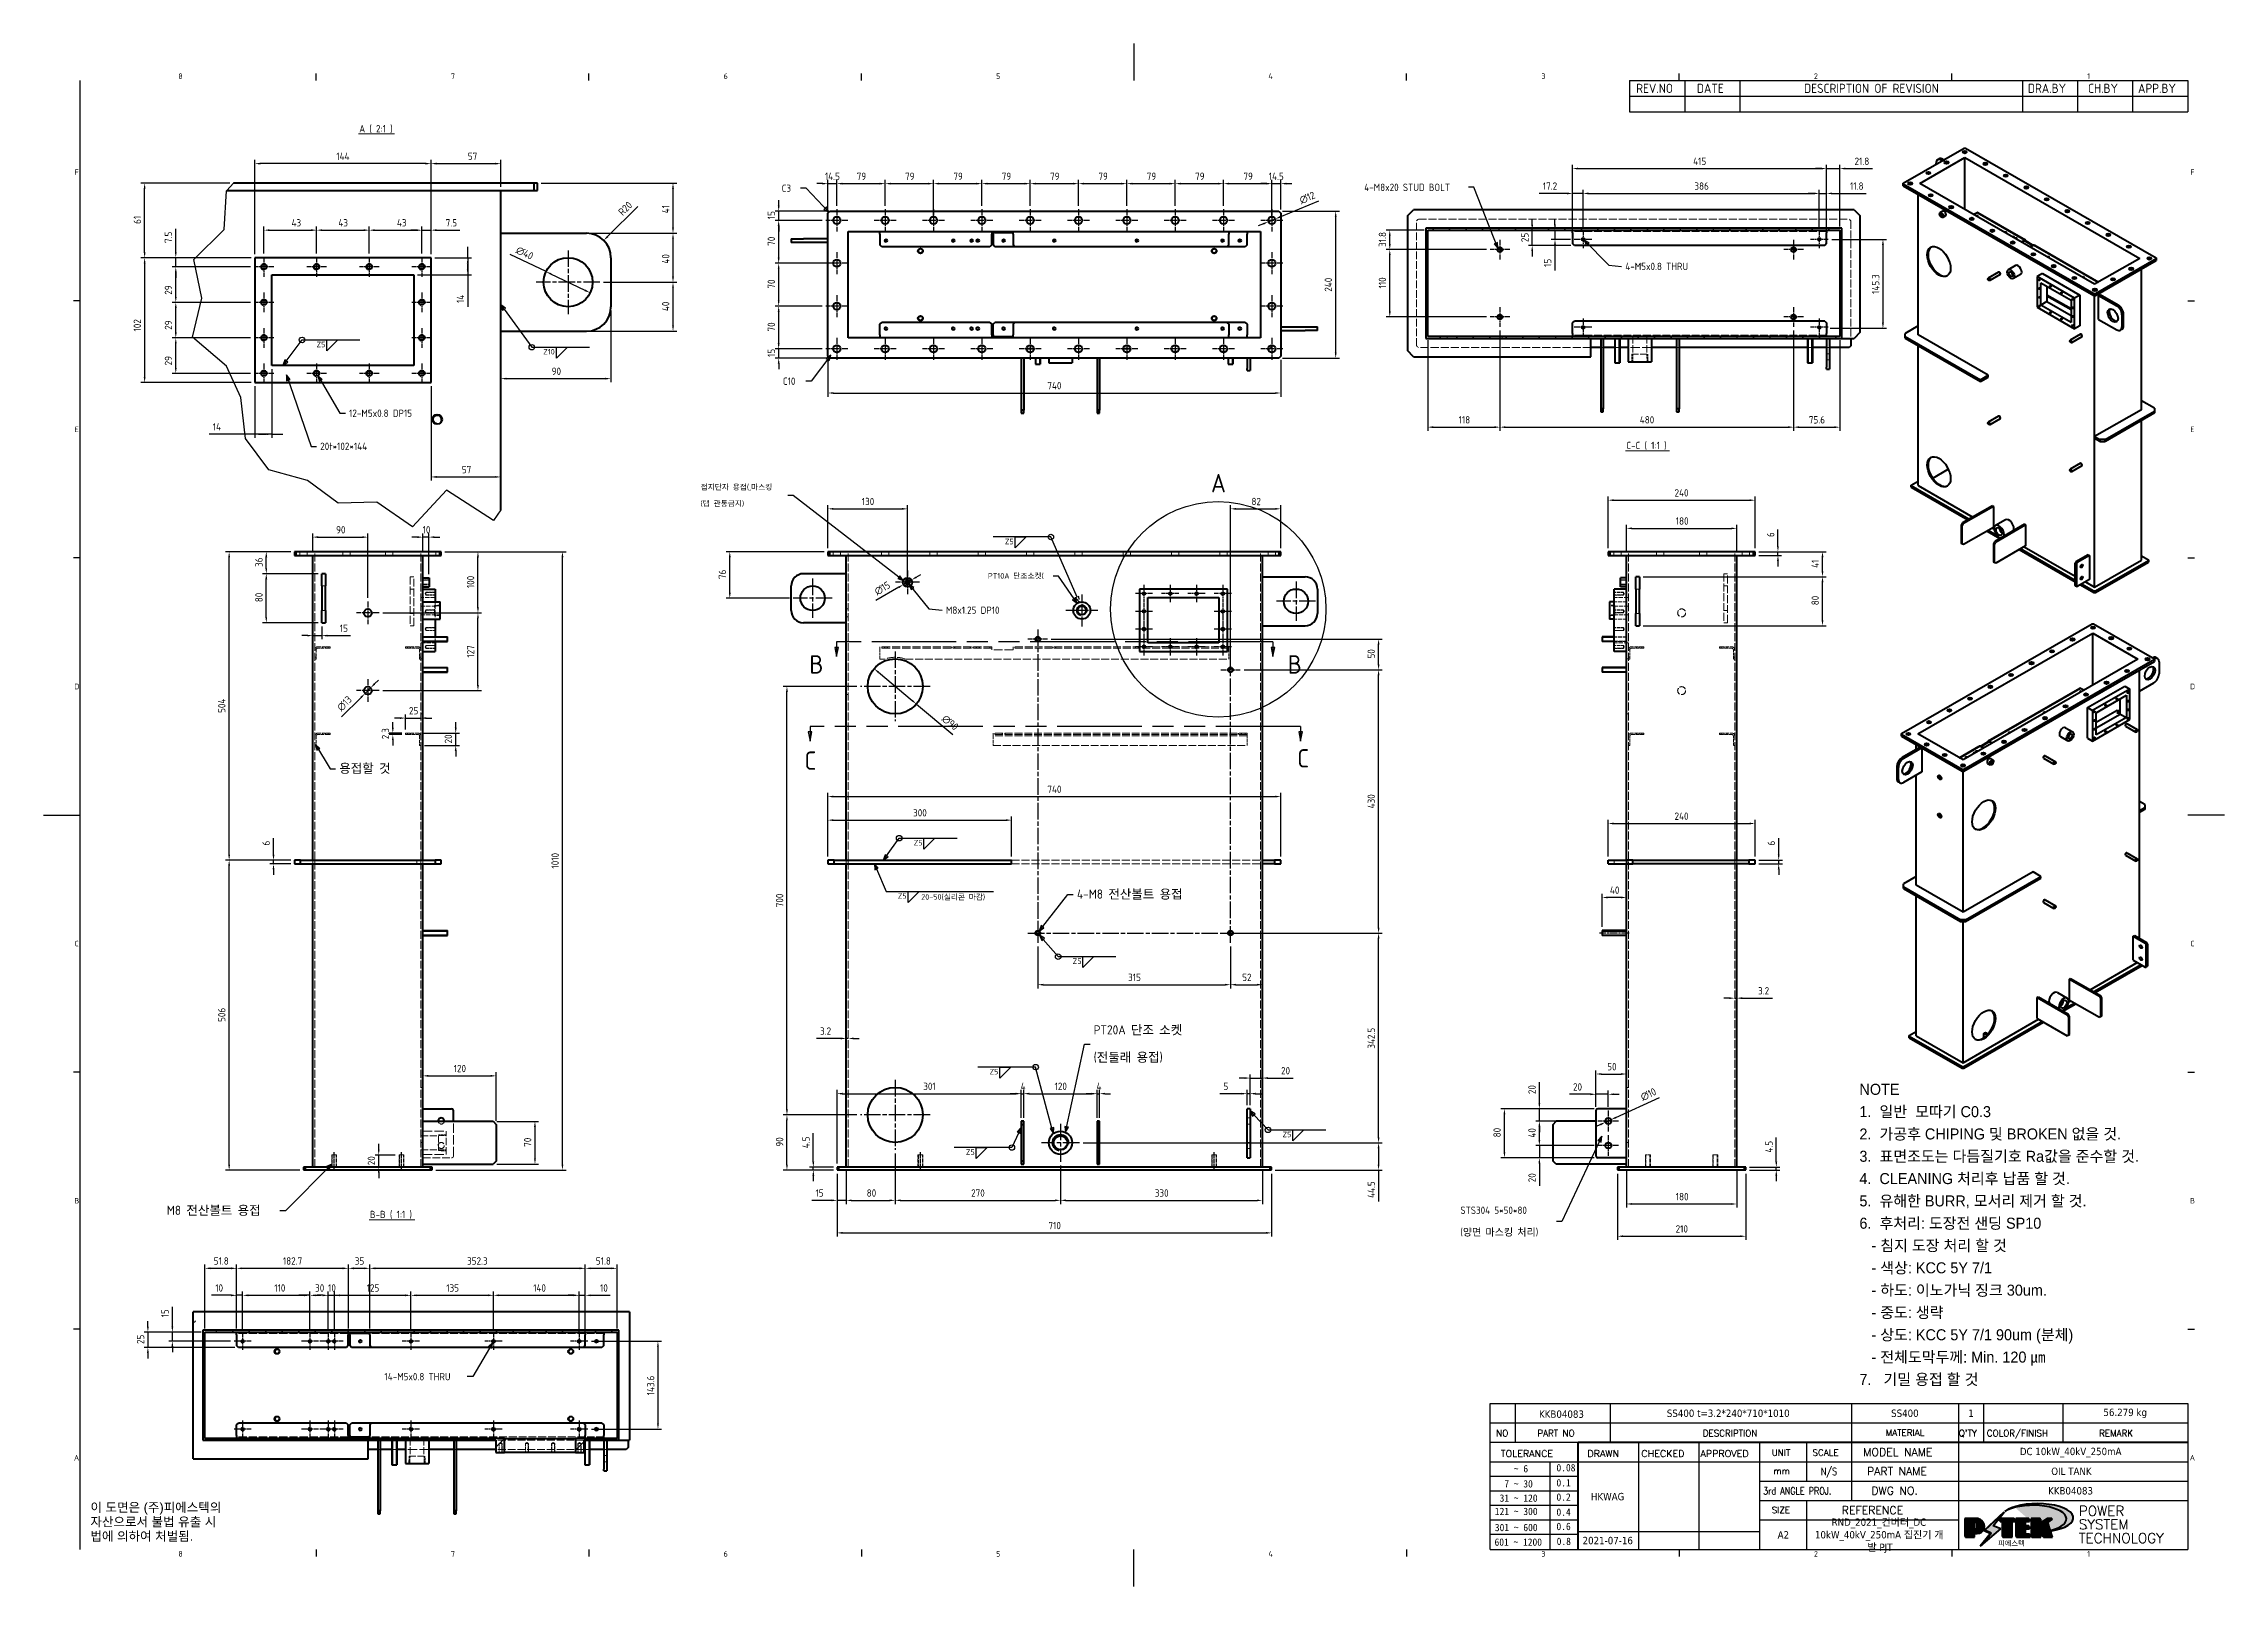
# Model space of a CAD drawing. Header units: millimetres. Extents: x 0 to 3564, y 0 to 2520.
import ezdxf
from ezdxf.enums import TextEntityAlignment as Align

# ---------------------------------------------------------------- set-up
doc = ezdxf.new("R2010")
doc.units = ezdxf.units.MM
doc.header["$LTSCALE"] = 6
for name, pattern in [('CHAIN', [0.3543, 0.2362, -0.0295, 0.0591, -0.0295]), ('DASHED', [0.2067, 0.1654, -0.0413]), ('DOUBLE_DASH_CHAIN', [1.2403, 0.6614, -0.0827, 0.1654, -0.0827, 0.1654, -0.0827])]:
    doc.linetypes.add(name, pattern=pattern)
doc.layers.get('0').update_dxf_attribs({"color": 3, "lineweight": 25})
for name, color, linetype, lineweight in [('가려진 것(ISO)', 2, 'DASHED', 18), ('가시적인 것(ISO)', 3, 'Continuous', 40), ('가시적인 좁은 것(ISO)', 3, 'Continuous', 35), ('경계(ISO)', 7, 'Continuous', 25), ('기호(ISO)', 5, 'Continuous', 25), ('끊기 선(JIS)', 7, 'Continuous', 25), ('단면선(ISO)', 7, 'CHAIN', 25), ('상세 경계(JIS)', 7, 'Continuous', 25), ('제목(ISO)', 5, 'Continuous', 50), ('중심 표식(ISO)', 1, 'Continuous', 25), ('중심선(ISO)', 1, 'Continuous', 25), ('치수(ISO)', 2, 'Continuous', 25), ('해치(ISO)', 7, 'Continuous', 18)]:
    doc.layers.add(name, color=color, linetype=linetype, lineweight=lineweight)
doc.styles.add('HAN_291', font='')
doc.styles.add('HAN_370', font='', dxfattribs={"width": 2})
doc.styles.add('ISO Proportional', font='arial.ttf')
doc.styles.add('ISO ProportionalPSTEK', font='isocp.shx')
doc.styles.add('RC_284', font='ROMANC.shx')
doc.styles.add('RC_287', font='ROMANC.shx')
doc.styles.add('RC_292', font='ROMANC.shx')
doc.styles.add('ROMANT_294', font='romant.shx')
doc.styles.add('문자 텍스트_PSTEK_POSCO', font='isocp.shx')
doc.styles.add('부품번호텍스트_PSTEK_POSCO', font='isocp.shx')
doc.styles.add('치수 텍스트_PSTEK_POSCO', font='isocp.shx')
doc.styles.add('텍스트 스타일198', font='tahoma.ttf')
doc.styles.add('텍스트 스타일333', font='ROMANC.shx', dxfattribs={"width": 0.8})
doc.styles.add('텍스트 스타일520', font='isocp.shx')
doc.styles.get('HAN_291').set_extended_font_data('GulimChe')
doc.styles.get('HAN_370').set_extended_font_data('GulimChe')
doc.dimstyles.new('치수_PSTEK_POSCO', dxfattribs={"dimscale": 6, "dimtxt": 2, "dimasz": 1.5, "dimexe": 1, "dimexo": 1, "dimgap": 1, "dimtad": 1, "dimrnd": 1e-08, "dimdsep": 46, "dimtxsty": '치수 텍스트_PSTEK_POSCO', "dimcen": 0.09, "dimdle": 10, "dimclrd": 7, "dimclre": 7, "dimclrt": 2, "dimadec": 1, "dimazin": 2, "dimtfac": 1, "dimtmove": 0, "dimatfit": 3, "dimldrblk": 'Filled-2', "dimfxl": 0, "dimtolj": 1, "dimlwd": -1, "dimlwe": -1, "dimarcsym": 0})
doc.dimstyles.new('치수_PSTEK_POSCO$7', dxfattribs={"dimscale": 6, "dimtxt": 2, "dimasz": 1.5, "dimexe": 1, "dimexo": 1, "dimgap": 1, "dimtad": 1, "dimrnd": 1e-08, "dimdsep": 46, "dimtxsty": '치수 텍스트_PSTEK_POSCO', "dimcen": 0.09, "dimdle": 10, "dimclrd": 7, "dimclre": 7, "dimclrt": 2, "dimadec": 1, "dimazin": 2, "dimtfac": 1, "dimtmove": 0, "dimatfit": 3, "dimldrblk": 'Filled-2', "dimfxl": 0, "dimtolj": 1, "dimlwd": -1, "dimlwe": -1, "dimarcsym": 0})
doc.dimstyles.new('치수_PSTEK_POSCO-01$7', dxfattribs={"dimscale": 6, "dimtxt": 2, "dimasz": 1.5, "dimexe": 1, "dimexo": 1, "dimgap": 1, "dimtad": 1, "dimrnd": 1e-08, "dimdsep": 46, "dimtxsty": '치수 텍스트_PSTEK_POSCO', "dimblk": 'Filled-1', "dimcen": 0.09, "dimdle": 10, "dimclrd": 7, "dimclre": 7, "dimclrt": 2, "dimadec": 1, "dimazin": 2, "dimtfac": 1, "dimtmove": 0, "dimatfit": 3, "dimldrblk": 'Filled-2', "dimfxl": 0, "dimtolj": 1, "dimlwd": -1, "dimlwe": -1, "dimarcsym": 0})
pattern_1 = [(45, (0, 0), (-13.47038, 13.47038), [])]

msp = doc.modelspace()

# ---------------------------------------------------------------- texts
at = {"layer": '기호(ISO)', "color": 2, "char_height": 12}
for s, insert, attachment_point, style in [('A ( 2:1 )', (515.799, 2373.8667), 7, '텍스트 스타일520'), ('{C3}', (1206.3076, 2283.8174), 4, '치수 텍스트_PSTEK_POSCO'), ('{C10}', (1208.1915, 1968.6157), 4, '치수 텍스트_PSTEK_POSCO'), ('C-C ( 1:1 )', (2586.6259, 1856.4419), 7, '텍스트 스타일520'), ('B-B ( 1:1 )', (533.3212, 600.311), 7, '텍스트 스타일520')]:
    msp.add_mtext(s, dxfattribs=dict(at, insert=insert, attachment_point=attachment_point, style=style))
at = {"layer": '기호(ISO)', "color": 2, "attachment_point": 4, "style": '치수 텍스트_PSTEK_POSCO'}
for s, insert, char_height, width in [('{\\fISOCP|b0|i0;\\H12.0000;4-M8x20 STUD BOLT}', (2158.3663, 2285.2833), 12, 164.066749), ('{\\fISOCP|b0|i0;\\H12.0000;20t*102*144}', (452.039, 1862.1744), 12, 98.717523), ('{\\fISOCP|b0|i0;\\H9.0000;PT10A 단조소켓(}', (1543.192, 1650.1834), 9, 100.57688), ('{\\fISOCP|b0|i0;\\H15.0000;용접할 것}', (483.1181, 1335.5213), 15, 99.278905), ('{\\fISOCP|b0|i0;\\H15.0000;4-M8 전산볼트 용접}', (1688.7571, 1130.0461), 15, 203.939209), ('{\\fISOCP|b0|i0;\\H15.0000;M8 전산볼트 용접}', (201.285, 613.5242), 15, 178.927288)]:
    msp.add_mtext(s, dxfattribs=dict(at, insert=insert, char_height=char_height, width=width))
at = {"layer": '기호(ISO)', "color": 2, "attachment_point": 4}
for s, insert, char_height, width, line_spacing_factor, style in [('{4-M5x0.8 THRU}', (2584.9834, 2156.1073), 12, 122.586793, 0.35, '치수 텍스트_PSTEK_POSCO'), ('{12-M5x0.8 DP15}', (499.3152, 1916.2954), 12, 122.586793, 0.35, '치수 텍스트_PSTEK_POSCO'), ('{\\fISOCP|b0|i0;\\H9.0000;접지단자 용접(,마스킹\\P(탭 관통금지)}', (1073.6614, 1781.7817), 9, 136.523252, 1.78626, '치수 텍스트_PSTEK_POSCO'), ('{M8x1.25 DP10}', (1474.6281, 1594.5679), 12, 103.720623, 0.35, '치수 텍스트_PSTEK_POSCO'), ('{\\fISOCP|b0|i0;\\H15.0000;PT20A 단조 소켓\\P(전둘래 용접)}', (1716.1297, 885.8999), 15, 170.971398, 1.78626, '치수 텍스트_PSTEK_POSCO'), ('{\\fISOCP|b0|i0;\\H12.0000;STS304 5*50*80\\P(양면 마스킹 처리)}', (2315.4225, 595.8711), 12, 150.994048, 1.78626, '치수 텍스트_PSTEK_POSCO'), ('{14-M5x0.8 THRU}', (556.9663, 342.5835), 12, 129.318526, 0.35, '치수 텍스트_PSTEK_POSCO'), ('{\\fArial|b0|i0;\\H15.0000;이 도면은 (주)피에스텍의\\P자산으로서 불법 유출 시 \\P법에 의하여 처벌됨.}', (76.5305, 104.7392), 15, 235.836622, 0.944221, '문자 텍스트_PSTEK_POSCO')]:
    msp.add_mtext(s, dxfattribs=dict(at, insert=insert, char_height=char_height, width=width, line_spacing_factor=line_spacing_factor, style=style))

# ---------------------------------------------------------------- blocks, each defined once
blk = doc.blocks.new('경계 Default Border')
at = {"layer": '경계(ISO)'}
for p, q in [((74.25, 410), (74.25, 411.9)), ((148.5, 410), (148.5, 411.9)), ((222.75, 410), (222.75, 411.9)), ((371.25, 410), (371.25, 411.9)), ((445.5, 410), (445.5, 411.9)), ((519.75, 410), (519.75, 411.9)), ((10, 350), (8.1, 350)), ((584, 350), (585.9, 350)), ((10, 280), (8.1, 280)), ((584, 280), (585.9, 280)), ((10, 140), (8.1, 140)), ((584, 140), (585.9, 140)), ((10, 70), (8.1, 70)), ((584, 70), (585.9, 70)), ((74.25, 10), (74.25, 8.1)), ((148.5, 10), (148.5, 8.1)), ((222.75, 10), (222.75, 8.1)), ((371.25, 10), (371.25, 8.1)), ((445.5, 10), (445.5, 8.1)), ((519.75, 10), (519.75, 8.1))]:
    blk.add_line(p, q, dxfattribs=at)
at = {"layer": '경계(ISO)', "flags": 128}
for points in [[(297, 420), (297, 410)], [(10, 10), (10, 410)], [(0, 210), (10, 210)], [(594, 210), (584, 210)], [(297, 0), (297, 10)]]:
    blk.add_lwpolyline(points, dxfattribs=at)
at = {"layer": '경계(ISO)', "color": 2, "char_height": 1.5, "attachment_point": 7, "style": '문자 텍스트_PSTEK_POSCO'}
for s, insert in [('8', (36.7, 410.39)), ('7', (110.95, 410.4)), ('6', (185.2, 410.39)), ('5', (259.45, 410.39)), ('4', (333.61, 410.4)), ('3', (407.96, 410.39)), ('2', (482.19, 410.39)), ('1', (556.62, 410.4)), ('F', (8.42, 384.25)), ('F', (584.72, 384.25)), ('E', (8.42, 314.24)), ('E', (584.72, 314.24)), ('D', (8.34, 244.24)), ('D', (584.64, 244.24)), ('C', (8.42, 174.24)), ('C', (584.72, 174.24)), ('B', (8.34, 104.24)), ('B', (584.64, 104.24)), ('A', (8.26, 34.25)), ('A', (584.56, 34.25)), ('8', (36.7, 8.09)), ('7', (110.95, 8.1)), ('6', (185.2, 8.09)), ('5', (259.45, 8.09)), ('4', (333.61, 8.1)), ('3', (407.96, 8.09)), ('2', (482.19, 8.09)), ('1', (556.62, 8.1))]:
    blk.add_mtext(s, dxfattribs=dict(at, insert=insert))
blk = doc.blocks.new('제목 블록 PSTEK')
h = blk.add_hatch(color=1)
edge = h.paths.add_edge_path(flags=0)
edge.add_line((314.22, 19.61), (314.22, 17))
edge.add_line((314.22, 17), (314.35, 17))
edge.add_arc((314.35, 17.65), 0.651, 270, 360)
edge.add_line((315, 17.65), (315, 18.96))
edge.add_arc((314.35, 18.96), 0.651, 0, 90)
edge.add_line((314.35, 19.61), (314.22, 19.61))
edge = h.paths.add_edge_path()
edge.add_arc((314.98, 18.29), 1.97, 270, 450)
edge.add_line((314.98, 20.26), (311.77, 20.26))
edge.add_line((311.77, 20.26), (311.77, 15.34))
edge.add_line((311.77, 15.34), (314.22, 15.34))
edge.add_line((314.22, 15.34), (314.22, 16.32))
edge.add_line((314.22, 16.32), (314.98, 16.32))
h = blk.add_hatch(color=252)
edge = h.paths.add_edge_path()
edge.add_arc((314.98, 18.29), 1.97, 270, 406.82787)
edge.add_arc((315.16, 18.14), 1.97, -90, 53.56098, ccw=False)
edge.add_line((315.16, 16.17), (314.4, 16.17))
edge.add_line((314.4, 16.17), (314.4, 15.19))
edge.add_line((314.4, 15.19), (311.94, 15.19))
edge.add_line((311.94, 15.19), (311.94, 15.34))
edge.add_line((311.94, 15.34), (314.22, 15.34))
edge.add_line((314.22, 15.34), (314.22, 16.32))
edge.add_line((314.22, 16.32), (314.98, 16.32))
h = blk.add_hatch(color=252)
edge = h.paths.add_edge_path()
edge.add_line((314.4, 19.46), (314.53, 19.46))
edge.add_arc((314.53, 18.81), 0.651, 60.41893, 90, ccw=False)
edge.add_arc((314.35, 18.96), 0.651, 39.96992, 90)
edge.add_line((314.35, 19.61), (314.22, 19.61))
edge.add_line((314.22, 19.61), (314.22, 17))
edge.add_line((314.22, 17), (314.35, 17))
edge.add_arc((314.35, 17.65), 0.651, 270, 274.69308)
edge.add_line((314.4, 17), (314.4, 19.46))
for color, points in [(252, [(317.22, 17.06), (322.03, 21.63), (322.28, 21.94), (317.05, 16.98), (318.75, 16.19), (316, 12.72), (316.34, 13), (318.92, 16.27)]), (5, [(321.62, 17.42), (319.53, 18.25), (322.45, 22.02), (317.22, 17.06), (318.92, 16.27), (316.17, 12.8)]), (1, [(324.48, 19.61), (325.24, 19.61), (325.24, 20.26), (321.23, 20.26), (321.23, 19.61), (321.98, 19.61), (321.98, 15.34), (324.48, 15.34)]), (252, [(321.98, 19.61), (321.4, 19.61), (321.4, 19.46), (321.98, 19.46)]), (252, [(324.66, 19.46), (325.42, 19.46), (325.42, 20.11), (325.24, 20.11), (325.24, 19.61), (324.48, 19.61), (324.48, 15.34), (322.16, 15.34), (322.16, 15.19), (324.66, 15.19)]), (1, [(329.23, 20.26), (325.66, 20.26), (325.66, 15.34), (329.36, 15.34), (329.36, 15.99), (328.11, 15.99), (328.11, 17.56), (329.23, 17.56), (329.23, 18.26), (328.11, 18.26), (328.11, 19.61), (329.23, 19.61)]), (252, [(328.29, 19.46), (329.41, 19.46), (329.41, 20.11), (329.23, 20.11), (329.23, 19.61), (328.11, 19.61), (328.11, 18.26), (328.29, 18.26)]), (252, [(328.29, 17.42), (329.41, 17.42), (329.41, 18.11), (329.23, 18.11), (329.23, 17.56), (328.11, 17.56), (328.11, 15.99), (328.29, 15.99)]), (1, [(332.33, 20.26), (329.86, 20.26), (329.86, 15.34), (332.33, 15.34), (332.33, 17.43), (333.07, 15.34), (335.49, 15.34), (334.25, 19.31), (335.44, 20.26), (334.31, 20.26), (332.33, 19)]), (252, [(332.51, 20.11), (332.33, 20.11), (332.33, 19), (332.51, 19.11)]), (252, [(335.62, 20.11), (335.25, 20.11), (334.25, 19.31), (335.49, 15.34), (333.2, 15.34), (333.25, 15.19), (335.66, 15.19), (334.43, 19.16)]), (252, [(329.54, 15.85), (329.36, 15.85), (329.36, 15.34), (325.83, 15.34), (325.83, 15.19), (329.54, 15.19)]), (252, [(332.51, 16.93), (332.33, 17.43), (332.33, 15.34), (330.04, 15.34), (330.04, 15.19), (332.51, 15.19)])]:
    blk.add_hatch(color=color).paths.add_polyline_path(points)
at = {"layer": '해치(ISO)'}
h = blk.add_hatch(color=140, dxfattribs=at)
edge = h.paths.add_edge_path()
edge.add_ellipse((330.37, 20.16), major_axis=(9.1, 0), ratio=0.40699, start_angle=301.30985, end_angle=507.74369)
edge.add_ellipse((331.53, 20.46), major_axis=(-9.82, 0), ratio=0.39426, start_angle=111.51207, end_angle=334.47025, ccw=False)
edge.add_line((335.14, 16.86), (335.1, 16.99))
at = {"color": 180}
for p, q in [((182.48, 11.79), (182.48, 51.57)), ((182.48, 51.57), (372.48, 51.57)), ((189.27, 51.57), (189.27, 41.01)), ((215.22, 41.01), (215.22, 51.57)), ((280.88, 51.57), (280.88, 41.01)), ((310.09, 51.57), (310.09, 41.01)), ((316.9, 51.57), (316.9, 41.01)), ((338.46, 51.57), (338.46, 41.01)), ((372.48, 51.57), (372.48, 11.79)), ((182.48, 46.29), (372.48, 46.29)), ((182.48, 41.01), (206.45, 41.01)), ((182.48, 35.73), (206.45, 35.73)), ((198.86, 12.03), (198.86, 35.73)), ((206.45, 35.73), (372.48, 35.73)), ((222.94, 11.79), (222.94, 41.01)), ((239.43, 11.79), (239.43, 41.01)), ((255.92, 11.79), (255.92, 41.01)), ((268.69, 41.01), (268.69, 30.45)), ((280.88, 41.01), (280.88, 25.17)), ((310.09, 41.01), (310.09, 11.79)), ((182.48, 31.78), (206.45, 31.78)), ((255.92, 30.45), (372.48, 30.45)), ((182.48, 27.83), (206.45, 27.83)), ((182.48, 23.88), (206.45, 23.88)), ((255.92, 25.17), (372.48, 25.17)), ((268.69, 25.17), (268.69, 11.79)), ((182.48, 19.93), (206.45, 19.93)), ((255.92, 19.89), (310.09, 19.89)), ((182.48, 15.98), (206.45, 15.98)), ((206.45, 16.74), (255.92, 16.74)), ((182.48, 11.79), (372.48, 11.79))]:
    blk.add_line(p, q, dxfattribs=at)
at = {"color": 7, "lineweight": 50}
for p, q in [((206.45, 11.79), (206.45, 41.01)), ((206.45, 41.01), (372.48, 41.01))]:
    blk.add_line(p, q, dxfattribs=at)
at = {"color": 7}
for p, q in [((314.98, 20.26), (311.77, 20.26)), ((311.77, 20.26), (311.77, 15.34)), ((314.98, 20.26), (311.77, 20.26)), ((311.77, 20.26), (311.77, 15.34)), ((314.22, 17), (314.22, 19.61)), ((314.22, 19.61), (314.35, 19.61)), ((314.35, 19.61), (314.22, 19.61)), ((314.22, 19.61), (314.22, 17)), ((314.22, 17), (314.22, 19.61)), ((314.22, 19.61), (314.35, 19.61)), ((314.4, 19.46), (314.53, 19.46)), ((314.4, 17), (314.4, 19.46)), ((315, 18.96), (315, 17.65)), ((315, 18.96), (315, 17.65)), ((322.28, 21.94), (317.05, 16.98)), ((322.45, 22.02), (317.22, 17.06)), ((317.22, 17.06), (322.03, 21.63)), ((319.53, 18.25), (322.45, 22.02)), ((321.62, 17.42), (319.53, 18.25)), ((325.24, 20.26), (321.23, 20.26)), ((321.23, 20.26), (321.23, 19.61)), ((325.24, 20.26), (321.23, 20.26)), ((321.23, 20.26), (321.23, 19.61)), ((321.23, 19.61), (321.98, 19.61)), ((321.23, 19.61), (321.98, 19.61)), ((321.4, 19.61), (321.4, 19.46)), ((321.98, 19.61), (321.4, 19.61)), ((321.4, 19.46), (321.98, 19.46)), ((321.98, 19.61), (321.98, 15.34)), ((321.98, 19.46), (321.98, 19.61)), ((321.98, 19.61), (321.98, 15.34)), ((322.03, 21.63), (322.28, 21.94)), ((324.48, 19.61), (325.24, 19.61)), ((324.48, 15.34), (324.48, 19.61)), ((325.24, 19.61), (324.48, 19.61)), ((324.48, 19.61), (324.48, 15.34)), ((324.48, 19.61), (325.24, 19.61)), ((324.48, 15.34), (324.48, 19.61)), ((324.66, 19.46), (325.42, 19.46)), ((324.66, 15.19), (324.66, 19.46)), ((325.24, 19.61), (325.24, 20.26)), ((325.24, 19.61), (325.24, 20.26)), ((325.42, 20.11), (325.24, 20.11)), ((325.24, 20.11), (325.24, 19.61)), ((325.42, 19.46), (325.42, 20.11)), ((329.23, 20.26), (325.66, 20.26)), ((325.66, 20.26), (325.66, 15.34)), ((325.66, 20.26), (325.66, 15.34)), ((329.23, 20.26), (325.66, 20.26)), ((328.11, 18.26), (328.11, 19.61)), ((328.11, 19.61), (329.23, 19.61)), ((329.23, 19.61), (328.11, 19.61)), ((328.11, 19.61), (328.11, 18.26)), ((328.11, 18.26), (328.11, 19.61)), ((328.11, 19.61), (329.23, 19.61)), ((329.23, 18.26), (328.11, 18.26)), ((328.11, 18.26), (328.29, 18.26)), ((329.23, 18.26), (328.11, 18.26)), ((328.29, 18.26), (328.29, 19.46)), ((328.29, 19.46), (329.41, 19.46)), ((329.23, 19.61), (329.23, 20.26)), ((329.23, 19.61), (329.23, 20.26)), ((329.41, 20.11), (329.23, 20.11)), ((329.23, 20.11), (329.23, 19.61)), ((329.23, 17.56), (329.23, 18.26)), ((329.23, 17.56), (329.23, 18.26)), ((329.41, 18.11), (329.23, 18.11)), ((329.23, 18.11), (329.23, 17.56)), ((329.41, 19.46), (329.41, 20.11)), ((329.41, 17.42), (329.41, 18.11)), ((332.33, 20.26), (329.86, 20.26)), ((329.86, 20.26), (329.86, 15.34)), ((329.86, 20.26), (329.86, 15.34)), ((332.33, 20.26), (329.86, 20.26)), ((334.31, 20.26), (332.33, 19)), ((332.33, 19), (332.33, 20.26)), ((334.31, 20.26), (332.33, 19)), ((332.33, 19), (332.33, 20.26)), ((332.51, 20.11), (332.33, 20.11)), ((332.33, 20.11), (332.33, 19)), ((332.33, 19), (332.51, 19.11)), ((332.51, 19.11), (332.51, 20.11)), ((334.25, 19.31), (335.44, 20.26)), ((334.25, 19.31), (335.44, 20.26)), ((335.25, 20.11), (334.25, 19.31)), ((335.49, 15.34), (334.25, 19.31)), ((334.25, 19.31), (335.49, 15.34)), ((335.49, 15.34), (334.25, 19.31)), ((335.44, 20.26), (334.31, 20.26)), ((335.44, 20.26), (334.31, 20.26)), ((334.43, 19.16), (335.62, 20.11)), ((335.66, 15.19), (334.43, 19.16)), ((335.62, 20.11), (335.25, 20.11)), ((311.77, 15.34), (314.22, 15.34)), ((311.77, 15.34), (314.22, 15.34)), ((314.22, 15.34), (311.94, 15.34)), ((311.94, 15.34), (311.94, 15.19)), ((311.94, 15.19), (314.4, 15.19)), ((314.35, 17), (314.22, 17)), ((314.22, 17), (314.35, 17)), ((314.35, 17), (314.22, 17)), ((314.22, 16.32), (314.98, 16.32)), ((314.22, 15.34), (314.22, 16.32)), ((314.98, 16.32), (314.22, 16.32)), ((314.22, 16.32), (314.22, 15.34)), ((314.22, 16.32), (314.98, 16.32)), ((314.22, 15.34), (314.22, 16.32)), ((314.4, 16.17), (315.16, 16.17)), ((314.4, 15.19), (314.4, 16.17)), ((318.75, 16.19), (316, 12.72)), ((316, 12.72), (316.34, 13)), ((316.17, 12.8), (321.62, 17.42)), ((318.92, 16.27), (316.17, 12.8)), ((316.34, 13), (318.92, 16.27)), ((317.05, 16.98), (318.75, 16.19)), ((318.92, 16.27), (317.22, 17.06)), ((317.22, 17.06), (318.92, 16.27)), ((321.98, 15.34), (324.48, 15.34)), ((321.98, 15.34), (324.48, 15.34)), ((324.48, 15.34), (322.16, 15.34)), ((322.16, 15.34), (322.16, 15.19)), ((322.16, 15.19), (324.66, 15.19)), ((325.66, 15.34), (329.36, 15.34)), ((325.66, 15.34), (329.36, 15.34)), ((329.36, 15.34), (325.83, 15.34)), ((325.83, 15.34), (325.83, 15.19)), ((325.83, 15.19), (329.54, 15.19)), ((328.11, 17.56), (329.23, 17.56)), ((328.11, 15.99), (328.11, 17.56)), ((329.23, 17.56), (328.11, 17.56)), ((328.11, 17.56), (328.11, 15.99)), ((328.11, 17.56), (329.23, 17.56)), ((328.11, 15.99), (328.11, 17.56)), ((329.36, 15.99), (328.11, 15.99)), ((328.11, 15.99), (328.29, 15.99)), ((329.36, 15.99), (328.11, 15.99)), ((328.29, 15.99), (328.29, 17.42)), ((328.29, 17.42), (329.41, 17.42)), ((329.36, 15.34), (329.36, 15.99)), ((329.36, 15.34), (329.36, 15.99)), ((329.54, 15.85), (329.36, 15.85)), ((329.36, 15.85), (329.36, 15.34)), ((329.54, 15.19), (329.54, 15.85)), ((329.86, 15.34), (332.33, 15.34)), ((329.86, 15.34), (332.33, 15.34)), ((332.33, 15.34), (330.04, 15.34)), ((330.04, 15.34), (330.04, 15.19)), ((330.04, 15.19), (332.51, 15.19)), ((332.33, 17.43), (333.07, 15.34)), ((332.33, 15.34), (332.33, 17.43)), ((332.51, 16.93), (332.33, 17.43)), ((332.33, 17.43), (332.33, 15.34)), ((332.33, 17.43), (333.07, 15.34)), ((332.33, 15.34), (332.33, 17.43)), ((332.51, 15.19), (332.51, 16.93)), ((333.07, 15.34), (335.49, 15.34)), ((333.07, 15.34), (335.49, 15.34)), ((335.49, 15.34), (333.2, 15.34)), ((333.2, 15.34), (333.25, 15.19)), ((333.25, 15.19), (335.66, 15.19)), ((345.04, 17.5), (344.99, 17.69))]:
    blk.add_line(p, q, dxfattribs=at)
at = {"color": 1}
for p, q in [((314.98, 20.26), (311.77, 20.26)), ((311.77, 20.26), (311.77, 15.34)), ((314.22, 17), (314.22, 19.61)), ((314.22, 19.61), (314.35, 19.61)), ((315, 18.96), (315, 17.65)), ((325.24, 20.26), (321.23, 20.26)), ((321.23, 20.26), (321.23, 19.61)), ((321.23, 19.61), (321.98, 19.61)), ((321.98, 19.61), (321.98, 15.34)), ((324.48, 19.61), (325.24, 19.61)), ((324.48, 15.34), (324.48, 19.61)), ((325.24, 19.61), (325.24, 20.26)), ((329.23, 20.26), (325.66, 20.26)), ((325.66, 20.26), (325.66, 15.34)), ((328.11, 18.26), (328.11, 19.61)), ((328.11, 19.61), (329.23, 19.61)), ((329.23, 18.26), (328.11, 18.26)), ((329.23, 19.61), (329.23, 20.26)), ((329.23, 17.56), (329.23, 18.26)), ((332.33, 20.26), (329.86, 20.26)), ((329.86, 20.26), (329.86, 15.34)), ((334.31, 20.26), (332.33, 19)), ((332.33, 19), (332.33, 20.26)), ((334.25, 19.31), (335.44, 20.26)), ((335.49, 15.34), (334.25, 19.31)), ((335.44, 20.26), (334.31, 20.26)), ((311.77, 15.34), (314.22, 15.34)), ((314.35, 17), (314.22, 17)), ((314.22, 16.32), (314.98, 16.32)), ((314.22, 15.34), (314.22, 16.32)), ((321.98, 15.34), (324.48, 15.34)), ((325.66, 15.34), (329.36, 15.34)), ((328.11, 17.56), (329.23, 17.56)), ((328.11, 15.99), (328.11, 17.56)), ((329.36, 15.99), (328.11, 15.99)), ((329.36, 15.34), (329.36, 15.99)), ((329.86, 15.34), (332.33, 15.34)), ((332.33, 17.43), (333.07, 15.34)), ((332.33, 15.34), (332.33, 17.43)), ((333.07, 15.34), (335.49, 15.34))]:
    blk.add_line(p, q, dxfattribs=at)
at = {"color": 5}
for p, q in [((322.45, 22.02), (317.22, 17.06)), ((319.53, 18.25), (322.45, 22.02)), ((321.62, 17.42), (319.53, 18.25)), ((316.17, 12.8), (321.62, 17.42)), ((318.92, 16.27), (316.17, 12.8)), ((317.22, 17.06), (318.92, 16.27))]:
    blk.add_line(p, q, dxfattribs=at)
at = {"color": 7}
for centre, radius, start, end in [((314.35, 18.96), 0.651, 0, 90), ((314.35, 18.96), 0.651, 39.96992, 90), ((314.35, 18.96), 0.651, 0, 90), ((314.53, 18.81), 0.651, 60.41893, 90), ((314.98, 18.29), 1.97, 270, 90), ((314.98, 18.29), 1.97, 270, 90), ((314.98, 18.29), 1.97, 270, 46.82787), ((315.16, 18.14), 1.97, 270, 53.56098), ((314.35, 17.65), 0.651, 270, 0), ((314.35, 17.65), 0.651, 270, 0), ((314.35, 17.65), 0.651, 270, 274.69308)]:
    blk.add_arc(centre, radius, start, end, dxfattribs=at)
at = {"color": 1}
for centre, radius, start, end in [((314.35, 18.96), 0.651, 0, 90), ((314.98, 18.29), 1.97, 270, 90), ((314.35, 17.65), 0.651, 270, 0)]:
    blk.add_arc(centre, radius, start, end, dxfattribs=at)
at = {"layer": '제목(ISO)', "lineweight": 18}
blk.add_line((182.48, 35.73), (182.48, 11.79), dxfattribs=at)
at = {"layer": '제목(ISO)'}
for p, q in [((314.98, 20.26), (311.77, 20.26)), ((311.77, 20.26), (311.77, 15.34)), ((314.22, 17), (314.22, 19.61)), ((314.22, 19.61), (314.35, 19.61)), ((314.35, 19.61), (314.22, 19.61)), ((314.22, 19.61), (314.22, 17)), ((314.4, 19.46), (314.53, 19.46)), ((314.4, 17), (314.4, 19.46)), ((315, 18.96), (315, 17.65)), ((322.28, 21.94), (317.05, 16.98)), ((322.45, 22.02), (317.22, 17.06)), ((317.22, 17.06), (322.03, 21.63)), ((319.53, 18.25), (322.45, 22.02)), ((321.62, 17.42), (319.53, 18.25)), ((325.24, 20.26), (321.23, 20.26)), ((321.23, 20.26), (321.23, 19.61)), ((321.23, 19.61), (321.98, 19.61)), ((321.98, 19.61), (321.4, 19.61)), ((321.4, 19.61), (321.4, 19.46)), ((321.4, 19.46), (321.98, 19.46)), ((321.98, 19.61), (321.98, 15.34)), ((321.98, 19.46), (321.98, 19.61)), ((322.03, 21.63), (322.28, 21.94)), ((324.48, 19.61), (325.24, 19.61)), ((324.48, 15.34), (324.48, 19.61)), ((325.24, 19.61), (324.48, 19.61)), ((324.48, 19.61), (324.48, 15.34)), ((324.66, 19.46), (325.42, 19.46)), ((324.66, 15.19), (324.66, 19.46)), ((325.24, 19.61), (325.24, 20.26)), ((325.42, 20.11), (325.24, 20.11)), ((325.24, 20.11), (325.24, 19.61)), ((325.42, 19.46), (325.42, 20.11)), ((329.23, 20.26), (325.66, 20.26)), ((325.66, 20.26), (325.66, 15.34)), ((328.11, 18.26), (328.11, 19.61)), ((328.11, 19.61), (329.23, 19.61)), ((329.23, 19.61), (328.11, 19.61)), ((328.11, 19.61), (328.11, 18.26)), ((329.23, 18.26), (328.11, 18.26)), ((328.11, 18.26), (328.29, 18.26)), ((328.29, 19.46), (329.41, 19.46)), ((328.29, 18.26), (328.29, 19.46)), ((329.23, 19.61), (329.23, 20.26)), ((329.41, 20.11), (329.23, 20.11)), ((329.23, 20.11), (329.23, 19.61)), ((329.23, 17.56), (329.23, 18.26)), ((329.41, 18.11), (329.23, 18.11)), ((329.23, 18.11), (329.23, 17.56)), ((329.41, 19.46), (329.41, 20.11)), ((329.41, 17.42), (329.41, 18.11)), ((332.33, 20.26), (329.86, 20.26)), ((329.86, 20.26), (329.86, 15.34)), ((334.31, 20.26), (332.33, 19)), ((332.33, 19), (332.33, 20.26)), ((332.51, 20.11), (332.33, 20.11)), ((332.33, 20.11), (332.33, 19)), ((332.33, 19), (332.51, 19.11)), ((332.51, 19.11), (332.51, 20.11)), ((334.25, 19.31), (335.44, 20.26)), ((335.25, 20.11), (334.25, 19.31)), ((335.49, 15.34), (334.25, 19.31)), ((334.25, 19.31), (335.49, 15.34)), ((335.44, 20.26), (334.31, 20.26)), ((334.43, 19.16), (335.62, 20.11)), ((335.66, 15.19), (334.43, 19.16)), ((335.62, 20.11), (335.25, 20.11)), ((311.77, 15.34), (314.22, 15.34)), ((314.22, 15.34), (311.94, 15.34)), ((311.94, 15.34), (311.94, 15.19)), ((311.94, 15.19), (314.4, 15.19)), ((314.35, 17), (314.22, 17)), ((314.22, 17), (314.35, 17)), ((314.22, 15.34), (314.22, 16.32)), ((314.22, 16.32), (314.98, 16.32)), ((314.98, 16.32), (314.22, 16.32)), ((314.22, 16.32), (314.22, 15.34)), ((314.4, 15.19), (314.4, 16.17)), ((314.4, 16.17), (315.16, 16.17)), ((318.75, 16.19), (316, 12.72)), ((316, 12.72), (316.34, 13)), ((316.17, 12.8), (321.62, 17.42)), ((318.92, 16.27), (316.17, 12.8)), ((316.34, 13), (318.92, 16.27)), ((317.05, 16.98), (318.75, 16.19)), ((317.22, 17.06), (318.92, 16.27)), ((318.92, 16.27), (317.22, 17.06)), ((321.98, 15.34), (324.48, 15.34)), ((324.48, 15.34), (322.16, 15.34)), ((322.16, 15.34), (322.16, 15.19)), ((322.16, 15.19), (324.66, 15.19)), ((325.66, 15.34), (329.36, 15.34)), ((329.36, 15.34), (325.83, 15.34)), ((325.83, 15.34), (325.83, 15.19)), ((325.83, 15.19), (329.54, 15.19)), ((328.11, 15.99), (328.11, 17.56)), ((328.11, 17.56), (329.23, 17.56)), ((329.23, 17.56), (328.11, 17.56)), ((328.11, 17.56), (328.11, 15.99)), ((329.36, 15.99), (328.11, 15.99)), ((328.11, 15.99), (328.29, 15.99)), ((328.29, 17.42), (329.41, 17.42)), ((328.29, 15.99), (328.29, 17.42)), ((329.36, 15.34), (329.36, 15.99)), ((329.54, 15.85), (329.36, 15.85)), ((329.36, 15.85), (329.36, 15.34)), ((329.54, 15.19), (329.54, 15.85)), ((329.86, 15.34), (332.33, 15.34)), ((332.33, 15.34), (330.04, 15.34)), ((330.04, 15.34), (330.04, 15.19)), ((330.04, 15.19), (332.51, 15.19)), ((332.33, 15.34), (332.33, 17.43)), ((332.33, 17.43), (333.07, 15.34)), ((332.51, 16.93), (332.33, 17.43)), ((332.33, 17.43), (332.33, 15.34)), ((332.51, 15.19), (332.51, 16.93)), ((333.07, 15.34), (335.49, 15.34)), ((335.49, 15.34), (333.2, 15.34)), ((333.2, 15.34), (333.25, 15.19)), ((333.25, 15.19), (335.66, 15.19))]:
    blk.add_line(p, q, dxfattribs=at)
at = {"layer": '제목(ISO)', "color": 4}
blk.add_line((335.14, 16.86), (335.1, 16.99), dxfattribs=at)
at = {"layer": '제목(ISO)'}
for centre, radius, start, end in [((314.35, 18.96), 0.651, 0, 90), ((314.35, 18.96), 0.651, 39.96992, 90), ((314.53, 18.81), 0.651, 60.41893, 90), ((314.98, 18.29), 1.97, 46.82787, 90), ((314.98, 18.29), 1.97, 270, 46.82787), ((314.98, 18.29), 1.97, 270, 46.82787), ((315.16, 18.14), 1.97, 270, 53.56098), ((314.35, 17.65), 0.651, 270, 0), ((314.35, 17.65), 0.651, 270, 274.69308)]:
    blk.add_arc(centre, radius, start, end, dxfattribs=at)
at = {"layer": '제목(ISO)', "color": 4}
for centre, major_axis, ratio, start_param, end_param in [((331.53, 20.46), (9.82, 0), 0.39426, 5.087845, 8.9792), ((330.37, 20.16), (9.1, 0), 0.40699, 5.258849, 8.861799)]:
    blk.add_ellipse(centre, major_axis=major_axis, ratio=ratio, start_param=start_param, end_param=end_param, dxfattribs=at)
at = {"color": 2}
for s, height, style, p in [('NO', 1.742, 'RC_284', (184.14, 42.62)), ('PART NO', 1.742, 'RC_284', (195.34, 42.62)), ('DESCRIPTION', 1.7424, 'RC_284', (240.4, 42.62)), ("Q'TY", 1.742, 'RC_284', (310.14, 42.62)), ('COLOR/FINISH', 1.7424, 'RC_284', (317.77, 42.62)), ('REMARK', 1.742, 'RC_284', (348.35, 42.62)), (' TOLERANCE', 1.9, 'RC_287', (184.09, 37.01)), ('DRAWN', 1.9, 'RC_287', (208.98, 37.01)), ('CHECKED', 1.9, 'RC_287', (223.69, 37.01)), ('APPROVED', 1.9, 'RC_287', (239.78, 37.01)), ('UNIT', 1.742, 'RC_284', (259.17, 37.34)), ('SCALE', 1.742, 'RC_284', (270.29, 37.34)), ('MODEL NAME', 2.178, 'RC_292', (284.1, 37.25)), ('  7 ~ 30', 2, 'HAN_291', (183.77, 28.71)), ('    ~ 6', 2, 'HAN_291', (183.77, 32.82)), ('0.08', 2, 'HAN_291', (200.55, 33.1)), ('0.1', 2, 'HAN_291', (200.55, 28.99)), ('mm', 1.742, 'RC_284', (259.65, 32.35)), ('PART NAME', 2.178, 'RC_292', (285.14, 32.03)), (' 31 ~ 120', 2, 'HAN_291', (183.77, 24.83)), ('0.2', 2, 'HAN_291', (200.55, 25.11)), (' DWG NO.', 2.178, 'RC_292', (284.81, 26.75)), ('301 ~ 600', 2, 'HAN_291', (183.77, 16.83)), ('121 ~ 300', 2, 'HAN_291', (183.77, 21.21)), ('0.4', 2, 'HAN_291', (200.55, 21)), ('0.6', 2, 'HAN_291', (200.55, 17.12)), ('SIZE', 1.742, 'RC_284', (259.17, 21.69)), ('REFERENCE', 2.178, 'RC_292', (278.27, 21.43)), ('601 ~ 1200', 2, 'HAN_291', (183.68, 12.85)), ('0.8', 2, 'HAN_291', (200.61, 13.06))]:
    blk.add_text(s, height=height, dxfattribs=dict(at, style=style)).set_placement(p)
at = {"color": 2, "style": 'RC_284'}
blk.add_text('MATERIAL', height=1.742, dxfattribs=at).set_placement((295.48, 43.65), align=Align.MIDDLE_CENTER)
at = {"color": 7, "style": '텍스트 스타일333', "width": 0.8}
blk.add_text('N/S', height=2, dxfattribs=at).set_placement((274.78, 33.09), align=Align.MIDDLE_CENTER)
at = {"color": 2, "style": '텍스트 스타일333', "width": 0.8}
blk.add_text('3rd ANGLE PROJ.', height=2, dxfattribs=at).set_placement((256.84, 26.76))
at = {"color": 7, "style": 'ROMANT_294'}
for s, p in [('POWER', (342.83, 20.97)), ('SYSTEM', (342.83, 17.33)), ('TECHNOLOGY', (342.83, 13.57))]:
    blk.add_text(s, height=2.7, dxfattribs=at).set_placement(p)
at = {"color": 7, "insert": (320.85, 14.21), "char_height": 1.4, "attachment_point": 1, "line_spacing_factor": 0.332, "style": 'HAN_370'}
blk.add_mtext('\\fHY견고딕|b0|i0;\\H1.4000;피에스텍', dxfattribs=at)
at = {"layer": '제목(ISO)', "style": '텍스트 스타일198'}
for tag, p in [('부품_번호_001', (195.81, 47.68)), ('설명_001', (230.61, 47.92)), ('재질_001', (291.7, 47.93)), ("3._Q'TY_001", (312.71, 47.92)), ('질량\\P3;_001', (349.53, 48.16)), ('1._MODEL_NAME_001', (326.77, 37.52)), ('제목_001', (335.31, 32.12)), ('설계자_001', (209.94, 25.23)), ('부품_번호_001', (334.47, 26.81)), ('프로젝트_001', (275.49, 18.27)), ('작성_날짜_001', (207.66, 13.27)), ('시트_크기_001', (260.79, 14.82)), ('프로젝트_002', (270.95, 14.85)), ('프로젝트_003', (285.25, 11.42))]:
    blk.add_attdef(tag, p, '', height=2, dxfattribs=at)
for tag, p in [('4._COLOR', (327.68, 48.93)), ('점검자', (231.18, 26.23)), ('엔지니어링_승인자', (247.67, 26.23)), ('점검_날짜', (231.18, 14.27)), ('엔지니어링_승인_날짜', (247.67, 14.27))]:
    blk.add_attdef(tag, text='', height=2, dxfattribs=at).set_placement(p, align=Align.MIDDLE_CENTER)
blk = doc.blocks.new('리비전 내역')
at = {"layer": '기호(ISO)'}
for p, q in [((432, 410), (584, 410)), ((432, 410), (432, 405.72)), ((447, 410), (447, 405.72)), ((462, 410), (462, 405.72)), ((539, 410), (539, 405.72)), ((554, 410), (554, 405.72)), ((569, 410), (569, 405.72)), ((584, 410), (584, 405.72)), ((432, 405.72), (584, 405.72)), ((432, 405.72), (432, 401.44)), ((447, 405.72), (447, 401.44)), ((462, 405.72), (462, 401.44)), ((539, 405.72), (539, 401.44)), ((554, 405.72), (554, 401.44)), ((569, 405.72), (569, 401.44)), ((584, 405.72), (584, 401.44)), ((432, 401.44), (584, 401.44))]:
    blk.add_line(p, q, dxfattribs=at)
at = {"layer": '기호(ISO)', "color": 2, "char_height": 2.5, "attachment_point": 7, "style": 'ISO ProportionalPSTEK'}
for s, insert in [('REV.NO', (433.79, 406.58)), ('DATE', (450.31, 406.58)), ('DESCRIPTION OF REVISION', (479.51, 406.58)), ('DRA.BY', (540.48, 406.58)), ('CH.BY', (556.86, 406.58)), ('APP.BY', (570.48, 406.58))]:
    blk.add_mtext(s, dxfattribs=dict(at, insert=insert))
blk = doc.blocks.new('*D23')
at = {"layer": 'Defpoints', "color": 0}
for p in [(1357.3, 1499), (1426.3, 1441.3)]:
    blk.add_point(p, dxfattribs=at)
at = {"layer": '치수(ISO)', "color": 7}
for p, q in [((1364.2, 1493.2), (1419.4, 1447)), ((1426.3, 1441.3), (1485.8, 1391.5))]:
    blk.add_line(p, q, dxfattribs=at)
for points in [[(1365.1, 1494.4), (1363.2, 1492.1), (1357.3, 1499)], [(1420.3, 1448.2), (1418.4, 1445.9), (1426.3, 1441.3)]]:
    blk.add_solid(points, dxfattribs=at)
at = {"layer": '치수(ISO)', "color": 2, "insert": (1470.5, 1419.9), "char_height": 12, "attachment_point": 4, "rotation": 320.0779, "style": '치수 텍스트_PSTEK_POSCO'}
blk.add_mtext('\\A1;∅90', dxfattribs=at)
blk = doc.blocks.new('Filled-2')
at = {"color": 0}
for p, q in [((0, 0), (-1, 0.33)), ((-1, 0.33), (-1, -0.33)), ((-1, 0), (0, 0)), ((-1, -0.33), (0, 0))]:
    blk.add_line(p, q, dxfattribs=at)
at = {"color": 0, "flags": 128}
blk.add_lwpolyline([(-1, -0.33), (0, 0)], dxfattribs=at)
at = {"color": 0}
blk.add_solid([(-1, -0.33), (0, 0), (-1, 0.33), (-1, -0.33)], dxfattribs=at)
blk = doc.blocks.new('*D24')
at = {"layer": 'Defpoints', "color": 0}
for p in [(1214.8, 770.1), (1334.8, 770.1), (1296.8, 680.1)]:
    blk.add_point(p, dxfattribs=at)
at = {"layer": '치수(ISO)', "color": 7}
for p, q in [((1328.8, 770.1), (1208.8, 770.1)), ((1214.8, 689.1), (1214.8, 761.1)), ((1290.8, 680.1), (1208.8, 680.1))]:
    blk.add_line(p, q, dxfattribs=at)
for points in [[(1213.3, 761.1), (1216.3, 761.1), (1214.8, 770.1)], [(1213.3, 689.1), (1216.3, 689.1), (1214.8, 680.1)]]:
    blk.add_solid(points, dxfattribs=at)
at = {"layer": '치수(ISO)', "color": 2, "insert": (1202.8, 718.3), "char_height": 12, "attachment_point": 4, "rotation": 90, "style": '치수 텍스트_PSTEK_POSCO'}
blk.add_mtext('\\A1;90', dxfattribs=at)
blk = doc.blocks.new('*D25')
at = {"layer": 'Defpoints', "color": 0}
for p in [(1121.4, 1690.1), (1281.8, 1690.1), (1224.8, 1614.1)]:
    blk.add_point(p, dxfattribs=at)
at = {"layer": '치수(ISO)', "color": 7}
for p, q in [((1275.8, 1690.1), (1115.4, 1690.1)), ((1121.4, 1623.1), (1121.4, 1681.1)), ((1218.8, 1614.1), (1115.4, 1614.1))]:
    blk.add_line(p, q, dxfattribs=at)
for points in [[(1119.9, 1681.1), (1122.9, 1681.1), (1121.4, 1690.1)], [(1119.9, 1623.1), (1122.9, 1623.1), (1121.4, 1614.1)]]:
    blk.add_solid(points, dxfattribs=at)
at = {"layer": '치수(ISO)', "color": 2, "insert": (1109.4, 1645.3), "char_height": 12, "attachment_point": 4, "rotation": 90, "style": '치수 텍스트_PSTEK_POSCO'}
blk.add_mtext('\\A1;76', dxfattribs=at)
blk = doc.blocks.new('*D26')
at = {"layer": 'Defpoints', "color": 0}
for p in [(1692.8, 724.6), (2181.7, 724.6), (2006.8, 680.1)]:
    blk.add_point(p, dxfattribs=at)
at = {"layer": '치수(ISO)', "color": 7}
for p, q in [((1698.8, 724.6), (2187.7, 724.6)), ((2181.7, 715.6), (2181.7, 689.1)), ((2012.8, 680.1), (2187.7, 680.1)), ((2181.7, 680.1), (2181.7, 628.4))]:
    blk.add_line(p, q, dxfattribs=at)
for points in [[(2180.2, 715.6), (2183.2, 715.6), (2181.7, 724.6)], [(2180.2, 689.1), (2183.2, 689.1), (2181.7, 680.1)]]:
    blk.add_solid(points, dxfattribs=at)
at = {"layer": '치수(ISO)', "color": 2, "insert": (2169.7, 634.4), "char_height": 12, "attachment_point": 4, "rotation": 90, "style": '치수 텍스트_PSTEK_POSCO'}
blk.add_mtext('\\A1;44.5', dxfattribs=at)
blk = doc.blocks.new('*D27')
at = {"layer": 'Defpoints', "color": 0}
for p in [(1939.8, 1067.1), (2181.7, 1067.1), (1692.8, 724.6)]:
    blk.add_point(p, dxfattribs=at)
at = {"layer": '치수(ISO)', "color": 7}
for p, q in [((1945.8, 1067.1), (2187.7, 1067.1)), ((2181.7, 733.6), (2181.7, 1058.1)), ((1698.8, 724.6), (2187.7, 724.6))]:
    blk.add_line(p, q, dxfattribs=at)
for points in [[(2180.2, 1058.1), (2183.2, 1058.1), (2181.7, 1067.1)], [(2180.2, 733.6), (2183.2, 733.6), (2181.7, 724.6)]]:
    blk.add_solid(points, dxfattribs=at)
at = {"layer": '치수(ISO)', "color": 2, "insert": (2169.7, 878.3), "char_height": 12, "attachment_point": 4, "rotation": 90, "style": '치수 텍스트_PSTEK_POSCO'}
blk.add_mtext('\\A1;342.5', dxfattribs=at)
blk = doc.blocks.new('*D28')
at = {"layer": 'Defpoints', "color": 0}
for p in [(1955.8, 1497.1), (2181.7, 1497.1), (1939.8, 1067.1)]:
    blk.add_point(p, dxfattribs=at)
at = {"layer": '치수(ISO)', "color": 7}
for p, q in [((1961.8, 1497.1), (2187.7, 1497.1)), ((2181.7, 1076.1), (2181.7, 1488.1)), ((1945.8, 1067.1), (2187.7, 1067.1))]:
    blk.add_line(p, q, dxfattribs=at)
for points in [[(2180.2, 1488.1), (2183.2, 1488.1), (2181.7, 1497.1)], [(2180.2, 1076.1), (2183.2, 1076.1), (2181.7, 1067.1)]]:
    blk.add_solid(points, dxfattribs=at)
at = {"layer": '치수(ISO)', "color": 2, "insert": (2169.7, 1270.8), "char_height": 12, "attachment_point": 4, "rotation": 90, "style": '치수 텍스트_PSTEK_POSCO'}
blk.add_mtext('\\A1;430', dxfattribs=at)
blk = doc.blocks.new('*D29')
at = {"layer": 'Defpoints', "color": 0}
for p in [(1640.8, 1547.1), (2181.7, 1547.1), (1955.8, 1497.1)]:
    blk.add_point(p, dxfattribs=at)
at = {"layer": '치수(ISO)', "color": 7}
for p, q in [((1646.8, 1547.1), (2187.7, 1547.1)), ((2181.7, 1506.1), (2181.7, 1538.1)), ((1961.8, 1497.1), (2187.7, 1497.1))]:
    blk.add_line(p, q, dxfattribs=at)
for points in [[(2180.2, 1538.1), (2183.2, 1538.1), (2181.7, 1547.1)], [(2180.2, 1506.1), (2183.2, 1506.1), (2181.7, 1497.1)]]:
    blk.add_solid(points, dxfattribs=at)
at = {"layer": '치수(ISO)', "color": 2, "insert": (2169.7, 1515.6), "char_height": 12, "attachment_point": 4, "rotation": 90, "style": '치수 텍스트_PSTEK_POSCO'}
blk.add_mtext('\\A1;50', dxfattribs=at)
blk = doc.blocks.new('2dDetail0')
at = {"layer": '상세 경계(JIS)'}
blk.add_circle((319.96, 266.01), 29.33, dxfattribs=at)
at = {"layer": '상세 경계(JIS)', "insert": (317.98, 297.84), "char_height": 5, "attachment_point": 7, "style": '부품번호텍스트_PSTEK_POSCO'}
blk.add_mtext('A', dxfattribs=at)
blk = doc.blocks.new('*D31')
at = {"layer": 'Defpoints', "color": 0}
for p in [(927.1, 2090.3), (747.1, 1972.8), (927.1, 1972.8)]:
    blk.add_point(p, dxfattribs=at)
at = {"layer": '치수(ISO)', "color": 7}
for p, q in [((927.1, 2084.3), (927.1, 1966.8)), ((756.1, 1972.8), (918.1, 1972.8))]:
    blk.add_line(p, q, dxfattribs=at)
for points in [[(756.1, 1974.3), (756.1, 1971.3), (747.1, 1972.8)], [(918.1, 1974.3), (918.1, 1971.3), (927.1, 1972.8)]]:
    blk.add_solid(points, dxfattribs=at)
at = {"layer": '치수(ISO)', "color": 2, "insert": (830.3, 1984.8), "char_height": 12, "attachment_point": 4, "style": '치수 텍스트_PSTEK_POSCO'}
blk.add_mtext('\\A1;90', dxfattribs=at)
blk = doc.blocks.new('*D32')
at = {"layer": 'Defpoints', "color": 0}
for p in [(909.1, 2130.3), (1028.6, 2130.3), (887.1, 2050.3)]:
    blk.add_point(p, dxfattribs=at)
at = {"layer": '치수(ISO)', "color": 7}
for p, q in [((915.1, 2130.3), (1034.6, 2130.3)), ((1028.6, 2059.3), (1028.6, 2121.3)), ((893.1, 2050.3), (1034.6, 2050.3))]:
    blk.add_line(p, q, dxfattribs=at)
for points in [[(1027.1, 2121.3), (1030.1, 2121.3), (1028.6, 2130.3)], [(1027.1, 2059.3), (1030.1, 2059.3), (1028.6, 2050.3)]]:
    blk.add_solid(points, dxfattribs=at)
at = {"layer": '치수(ISO)', "color": 2, "insert": (1016.6, 2083.1), "char_height": 12, "attachment_point": 4, "rotation": 90, "style": '치수 텍스트_PSTEK_POSCO'}
blk.add_mtext('\\A1;40', dxfattribs=at)
blk = doc.blocks.new('*D33')
at = {"layer": 'Defpoints', "color": 0}
for p in [(807.1, 2292.3), (1028.6, 2292.3), (887.1, 2210.3)]:
    blk.add_point(p, dxfattribs=at)
at = {"layer": '치수(ISO)', "color": 7}
for p, q in [((813.1, 2292.3), (1034.6, 2292.3)), ((1028.6, 2219.3), (1028.6, 2283.3)), ((893.1, 2210.3), (1034.6, 2210.3))]:
    blk.add_line(p, q, dxfattribs=at)
for points in [[(1027.1, 2283.3), (1030.1, 2283.3), (1028.6, 2292.3)], [(1027.1, 2219.3), (1030.1, 2219.3), (1028.6, 2210.3)]]:
    blk.add_solid(points, dxfattribs=at)
at = {"layer": '치수(ISO)', "color": 2, "insert": (1016.6, 2242.9), "char_height": 12, "attachment_point": 4, "rotation": 90, "style": '치수 텍스트_PSTEK_POSCO'}
blk.add_mtext('\\A1;41', dxfattribs=at)
blk = doc.blocks.new('*D34')
at = {"layer": 'Defpoints', "color": 0}
for p in [(887.1, 2210.3), (1028.6, 2210.3), (909.1, 2130.3)]:
    blk.add_point(p, dxfattribs=at)
at = {"layer": '치수(ISO)', "color": 7}
for p, q in [((893.1, 2210.3), (1034.6, 2210.3)), ((1028.6, 2139.3), (1028.6, 2201.3)), ((915.1, 2130.3), (1034.6, 2130.3))]:
    blk.add_line(p, q, dxfattribs=at)
for points in [[(1027.1, 2201.3), (1030.1, 2201.3), (1028.6, 2210.3)], [(1027.1, 2139.3), (1030.1, 2139.3), (1028.6, 2130.3)]]:
    blk.add_solid(points, dxfattribs=at)
at = {"layer": '치수(ISO)', "color": 2, "insert": (1016.6, 2160.7), "char_height": 12, "attachment_point": 4, "rotation": 90, "style": '치수 텍스트_PSTEK_POSCO'}
blk.add_mtext('\\A1;40', dxfattribs=at)
blk = doc.blocks.new('*D35')
at = {"layer": 'Defpoints', "color": 0}
for p in [(821.1, 2147.6), (893.2, 2113)]:
    blk.add_point(p, dxfattribs=at)
at = {"layer": '치수(ISO)', "color": 7}
for p, q in [((821.1, 2147.6), (762.6, 2175.8)), ((885.1, 2116.9), (829.2, 2143.7))]:
    blk.add_line(p, q, dxfattribs=at)
for points in [[(829.9, 2145.1), (828.6, 2142.4), (821.1, 2147.6)], [(885.7, 2118.2), (884.4, 2115.5), (893.2, 2113)]]:
    blk.add_solid(points, dxfattribs=at)
at = {"layer": '치수(ISO)', "color": 2, "insert": (773.2, 2184), "char_height": 12, "attachment_point": 4, "rotation": 334.3032, "style": '치수 텍스트_PSTEK_POSCO'}
blk.add_mtext('\\A1;∅40', dxfattribs=at)
blk = doc.blocks.new('*D36')
at = {"layer": 'Defpoints', "color": 0}
for p in [(446.1, 2215.3), (360.1, 2171.4), (446.1, 2171.4)]:
    blk.add_point(p, dxfattribs=at)
at = {"layer": '치수(ISO)', "color": 7}
for p, q in [((360.1, 2177.4), (360.1, 2221.3)), ((369.1, 2215.3), (437.1, 2215.3)), ((446.1, 2177.4), (446.1, 2221.3))]:
    blk.add_line(p, q, dxfattribs=at)
for points in [[(369.1, 2216.8), (369.1, 2213.8), (360.1, 2215.3)], [(437.1, 2216.8), (437.1, 2213.8), (446.1, 2215.3)]]:
    blk.add_solid(points, dxfattribs=at)
at = {"layer": '치수(ISO)', "color": 2, "insert": (405.2, 2227.3), "char_height": 12, "attachment_point": 4, "style": '치수 텍스트_PSTEK_POSCO'}
blk.add_mtext('\\A1;43', dxfattribs=at)
blk = doc.blocks.new('*D37')
at = {"layer": 'Defpoints', "color": 0}
for p in [(747.1, 2324), (747.1, 2280.3), (633.1, 2170.3)]:
    blk.add_point(p, dxfattribs=at)
at = {"layer": '치수(ISO)', "color": 7}
for p, q in [((633.1, 2176.3), (633.1, 2330)), ((642.1, 2324), (738.1, 2324)), ((747.1, 2286.3), (747.1, 2330))]:
    blk.add_line(p, q, dxfattribs=at)
for points in [[(642.1, 2325.5), (642.1, 2322.5), (633.1, 2324)], [(738.1, 2325.5), (738.1, 2322.5), (747.1, 2324)]]:
    blk.add_solid(points, dxfattribs=at)
at = {"layer": '치수(ISO)', "color": 2, "insert": (693.3, 2336), "char_height": 12, "attachment_point": 4, "style": '치수 텍스트_PSTEK_POSCO'}
blk.add_mtext('\\A1;57', dxfattribs=at)
blk = doc.blocks.new('*D38')
at = {"layer": 'Defpoints', "color": 0}
for p in [(618.1, 2215.3), (532.1, 2171.4), (618.1, 2171.4)]:
    blk.add_point(p, dxfattribs=at)
at = {"layer": '치수(ISO)', "color": 7}
for p, q in [((532.1, 2177.4), (532.1, 2221.3)), ((541.1, 2215.3), (609.1, 2215.3)), ((618.1, 2177.4), (618.1, 2221.3))]:
    blk.add_line(p, q, dxfattribs=at)
for points in [[(541.1, 2216.8), (541.1, 2213.8), (532.1, 2215.3)], [(609.1, 2216.8), (609.1, 2213.8), (618.1, 2215.3)]]:
    blk.add_solid(points, dxfattribs=at)
at = {"layer": '치수(ISO)', "color": 2, "insert": (577.4, 2227.3), "char_height": 12, "attachment_point": 4, "style": '치수 텍스트_PSTEK_POSCO'}
blk.add_mtext('\\A1;43', dxfattribs=at)
blk = doc.blocks.new('*D39')
at = {"layer": 'Defpoints', "color": 0}
for p in [(532.1, 2215.3), (446.1, 2171.4), (532.1, 2171.4)]:
    blk.add_point(p, dxfattribs=at)
at = {"layer": '치수(ISO)', "color": 7}
for p, q in [((446.1, 2177.4), (446.1, 2221.3)), ((455.1, 2215.3), (523.1, 2215.3)), ((532.1, 2177.4), (532.1, 2221.3))]:
    blk.add_line(p, q, dxfattribs=at)
for points in [[(455.1, 2216.8), (455.1, 2213.8), (446.1, 2215.3)], [(523.1, 2216.8), (523.1, 2213.8), (532.1, 2215.3)]]:
    blk.add_solid(points, dxfattribs=at)
at = {"layer": '치수(ISO)', "color": 2, "insert": (481.7, 2227.3), "char_height": 12, "attachment_point": 4, "style": '치수 텍스트_PSTEK_POSCO'}
blk.add_mtext('\\A1;43', dxfattribs=at)
blk = doc.blocks.new('*D40')
at = {"layer": 'Defpoints', "color": 0}
for p in [(345.1, 2324), (345.1, 2170.3), (633.1, 2170.3)]:
    blk.add_point(p, dxfattribs=at)
at = {"layer": '치수(ISO)', "color": 7}
for p, q in [((345.1, 2176.3), (345.1, 2330)), ((624.1, 2324), (354.1, 2324)), ((633.1, 2176.3), (633.1, 2330))]:
    blk.add_line(p, q, dxfattribs=at)
for points in [[(354.1, 2325.5), (354.1, 2322.5), (345.1, 2324)], [(624.1, 2325.5), (624.1, 2322.5), (633.1, 2324)]]:
    blk.add_solid(points, dxfattribs=at)
at = {"layer": '치수(ISO)', "color": 2, "insert": (478.3, 2336), "char_height": 12, "attachment_point": 4, "style": '치수 텍스트_PSTEK_POSCO'}
blk.add_mtext('\\A1;144', dxfattribs=at)
blk = doc.blocks.new('*D41')
at = {"layer": 'Defpoints', "color": 0}
for p in [(216, 2039.3), (344, 2039.3), (344, 1981.3)]:
    blk.add_point(p, dxfattribs=at)
at = {"layer": '치수(ISO)', "color": 7}
for p, q in [((338, 2039.3), (210, 2039.3)), ((216, 1990.3), (216, 2030.3)), ((338, 1981.3), (210, 1981.3))]:
    blk.add_line(p, q, dxfattribs=at)
for points in [[(214.5, 2030.3), (217.5, 2030.3), (216, 2039.3)], [(214.5, 1990.3), (217.5, 1990.3), (216, 1981.3)]]:
    blk.add_solid(points, dxfattribs=at)
at = {"layer": '치수(ISO)', "color": 2, "insert": (204, 1994.4), "char_height": 12, "attachment_point": 4, "rotation": 90, "style": '치수 텍스트_PSTEK_POSCO'}
blk.add_mtext('\\A1;29', dxfattribs=at)
blk = doc.blocks.new('*D42')
at = {"layer": 'Defpoints', "color": 0}
for p in [(216, 2170.3), (344, 2155.3), (345.1, 2170.3)]:
    blk.add_point(p, dxfattribs=at)
at = {"layer": '치수(ISO)', "color": 7}
for p, q in [((216, 2179.3), (216, 2217.6)), ((339.1, 2170.3), (210, 2170.3)), ((338, 2155.3), (210, 2155.3)), ((216, 2155.3), (216, 2170.3)), ((216, 2146.3), (216, 2137.3))]:
    blk.add_line(p, q, dxfattribs=at)
for points in [[(214.5, 2179.3), (217.5, 2179.3), (216, 2170.3)], [(214.5, 2146.3), (217.5, 2146.3), (216, 2155.3)]]:
    blk.add_solid(points, dxfattribs=at)
at = {"layer": '치수(ISO)', "color": 2, "insert": (204, 2194.3), "char_height": 12, "attachment_point": 4, "rotation": 90, "style": '치수 텍스트_PSTEK_POSCO'}
blk.add_mtext('\\A1;7.5', dxfattribs=at)
blk = doc.blocks.new('*D43')
at = {"layer": 'Defpoints', "color": 0}
for p in [(216, 2155.3), (344, 2155.3), (344, 2097.3)]:
    blk.add_point(p, dxfattribs=at)
at = {"layer": '치수(ISO)', "color": 7}
for p, q in [((338, 2155.3), (210, 2155.3)), ((216, 2106.3), (216, 2146.3)), ((338, 2097.3), (210, 2097.3))]:
    blk.add_line(p, q, dxfattribs=at)
for points in [[(214.5, 2146.3), (217.5, 2146.3), (216, 2155.3)], [(214.5, 2106.3), (217.5, 2106.3), (216, 2097.3)]]:
    blk.add_solid(points, dxfattribs=at)
at = {"layer": '치수(ISO)', "color": 2, "insert": (204, 2109.9), "char_height": 12, "attachment_point": 4, "rotation": 90, "style": '치수 텍스트_PSTEK_POSCO'}
blk.add_mtext('\\A1;29', dxfattribs=at)
blk = doc.blocks.new('*D44')
at = {"layer": 'Defpoints', "color": 0}
for p in [(216, 2097.3), (344, 2097.3), (344, 2039.3)]:
    blk.add_point(p, dxfattribs=at)
at = {"layer": '치수(ISO)', "color": 7}
for p, q in [((338, 2097.3), (210, 2097.3)), ((216, 2048.3), (216, 2088.3)), ((338, 2039.3), (210, 2039.3))]:
    blk.add_line(p, q, dxfattribs=at)
for points in [[(214.5, 2088.3), (217.5, 2088.3), (216, 2097.3)], [(214.5, 2048.3), (217.5, 2048.3), (216, 2039.3)]]:
    blk.add_solid(points, dxfattribs=at)
at = {"layer": '치수(ISO)', "color": 2, "insert": (204, 2052.6), "char_height": 12, "attachment_point": 4, "rotation": 90, "style": '치수 텍스트_PSTEK_POSCO'}
blk.add_mtext('\\A1;29', dxfattribs=at)
blk = doc.blocks.new('*D45')
at = {"layer": 'Defpoints', "color": 0}
for p in [(633.1, 1966.3), (747.1, 1850.5), (747.1, 1812.2)]:
    blk.add_point(p, dxfattribs=at)
at = {"layer": '치수(ISO)', "color": 7}
for p, q in [((633.1, 1960.3), (633.1, 1806.2)), ((642.1, 1812.2), (738.1, 1812.2))]:
    blk.add_line(p, q, dxfattribs=at)
for points in [[(642.1, 1813.7), (642.1, 1810.7), (633.1, 1812.2)], [(738.1, 1813.7), (738.1, 1810.7), (747.1, 1812.2)]]:
    blk.add_solid(points, dxfattribs=at)
at = {"layer": '치수(ISO)', "color": 2, "insert": (683.5, 1824.2), "char_height": 12, "attachment_point": 4, "style": '치수 텍스트_PSTEK_POSCO'}
blk.add_mtext('\\A1;57', dxfattribs=at)
blk = doc.blocks.new('*D46')
at = {"layer": 'Defpoints', "color": 0}
for p in [(165.1, 2292.3), (310.6, 2292.3), (345.1, 2170.3)]:
    blk.add_point(p, dxfattribs=at)
at = {"layer": '치수(ISO)', "color": 7}
for p, q in [((304.6, 2292.3), (159.1, 2292.3)), ((165.1, 2179.3), (165.1, 2283.3)), ((339.1, 2170.3), (159.1, 2170.3))]:
    blk.add_line(p, q, dxfattribs=at)
for points in [[(163.6, 2283.3), (166.6, 2283.3), (165.1, 2292.3)], [(163.6, 2179.3), (166.6, 2179.3), (165.1, 2170.3)]]:
    blk.add_solid(points, dxfattribs=at)
at = {"layer": '치수(ISO)', "color": 2, "insert": (153.1, 2225.5), "char_height": 12, "attachment_point": 4, "rotation": 90, "style": '치수 텍스트_PSTEK_POSCO'}
blk.add_mtext('\\A1;61', dxfattribs=at)
blk = doc.blocks.new('*D47')
at = {"layer": 'Defpoints', "color": 0}
for p in [(345.1, 2170.3), (165.1, 1966.3), (345.1, 1966.3)]:
    blk.add_point(p, dxfattribs=at)
at = {"layer": '치수(ISO)', "color": 7}
for p, q in [((339.1, 2170.3), (159.1, 2170.3)), ((165.1, 2161.3), (165.1, 1975.3)), ((339.1, 1966.3), (159.1, 1966.3))]:
    blk.add_line(p, q, dxfattribs=at)
for points in [[(163.6, 2161.3), (166.6, 2161.3), (165.1, 2170.3)], [(163.6, 1975.3), (166.6, 1975.3), (165.1, 1966.3)]]:
    blk.add_solid(points, dxfattribs=at)
at = {"layer": '치수(ISO)', "color": 2, "insert": (153.1, 2049.8), "char_height": 12, "attachment_point": 4, "rotation": 90, "style": '치수 텍스트_PSTEK_POSCO'}
blk.add_mtext('\\A1;102', dxfattribs=at)
blk = doc.blocks.new('*D48')
at = {"layer": 'Defpoints', "color": 0}
for p in [(605.1, 2142.3), (633.1, 2170.3), (693.1, 2170.3)]:
    blk.add_point(p, dxfattribs=at)
at = {"layer": '치수(ISO)', "color": 7}
for p, q in [((693.1, 2179.3), (693.1, 2188.3)), ((693.1, 2170.3), (693.1, 2179.3)), ((611.1, 2142.3), (699.1, 2142.3)), ((639.1, 2170.3), (699.1, 2170.3)), ((693.1, 2170.3), (693.1, 2142.3)), ((693.1, 2161.3), (693.1, 2152.3)), ((693.1, 2151.3), (693.1, 2160.3)), ((693.1, 2142.3), (693.1, 2133.3)), ((693.1, 2133.3), (693.1, 2090.3))]:
    blk.add_line(p, q, dxfattribs=at)
for points in [[(691.6, 2161.3), (694.6, 2161.3), (693.1, 2170.3)], [(691.6, 2151.3), (694.6, 2151.3), (693.1, 2142.3)]]:
    blk.add_solid(points, dxfattribs=at)
at = {"layer": '치수(ISO)', "color": 2, "insert": (681.1, 2096.3), "char_height": 12, "attachment_point": 4, "rotation": 90, "style": '치수 텍스트_PSTEK_POSCO'}
blk.add_mtext('\\A1;14', dxfattribs=at)
blk = doc.blocks.new('*D49')
at = {"layer": 'Defpoints', "color": 0}
for p in [(345.1, 1966.3), (373.1, 1994.3), (373.1, 1882)]:
    blk.add_point(p, dxfattribs=at)
at = {"layer": '치수(ISO)', "color": 7}
for p, q in [((345.1, 1960.3), (345.1, 1876)), ((373.1, 1988.3), (373.1, 1876)), ((336.1, 1882), (270.4, 1882)), ((345.1, 1882), (336.1, 1882)), ((373.1, 1882), (345.1, 1882)), ((354.1, 1882), (363.1, 1882)), ((364.1, 1882), (355.1, 1882)), ((373.1, 1882), (382.1, 1882)), ((382.1, 1882), (391.1, 1882))]:
    blk.add_line(p, q, dxfattribs=at)
for points in [[(354.1, 1883.5), (354.1, 1880.5), (345.1, 1882)], [(364.1, 1883.5), (364.1, 1880.5), (373.1, 1882)]]:
    blk.add_solid(points, dxfattribs=at)
at = {"layer": '치수(ISO)', "color": 2, "insert": (276.4, 1894), "char_height": 12, "attachment_point": 4, "style": '치수 텍스트_PSTEK_POSCO'}
blk.add_mtext('\\A1;14', dxfattribs=at)
blk = doc.blocks.new('*D50')
at = {"layer": 'Defpoints', "color": 0}
for p in [(2547, 1125.3), (2547, 1071.1), (2587, 1071.1)]:
    blk.add_point(p, dxfattribs=at)
at = {"layer": '치수(ISO)', "color": 7}
for p, q in [((2547, 1077.1), (2547, 1131.3)), ((2578, 1125.3), (2556, 1125.3)), ((2587, 1077.1), (2587, 1131.3))]:
    blk.add_line(p, q, dxfattribs=at)
for points in [[(2556, 1126.8), (2556, 1123.8), (2547, 1125.3)], [(2578, 1126.8), (2578, 1123.8), (2587, 1125.3)]]:
    blk.add_solid(points, dxfattribs=at)
at = {"layer": '치수(ISO)', "color": 2, "insert": (2559.8, 1137.3), "char_height": 12, "attachment_point": 4, "style": '치수 텍스트_PSTEK_POSCO'}
blk.add_mtext('\\A1;40', dxfattribs=at)
blk = doc.blocks.new('*D51')
at = {"layer": 'Defpoints', "color": 0}
for p in [(1391.8, 713.1), (1311.8, 684.6), (1391.8, 630.5)]:
    blk.add_point(p, dxfattribs=at)
at = {"layer": '치수(ISO)', "color": 7}
for p, q in [((1311.8, 678.6), (1311.8, 624.5)), ((1391.8, 707.1), (1391.8, 624.5)), ((1320.8, 630.5), (1382.8, 630.5))]:
    blk.add_line(p, q, dxfattribs=at)
for points in [[(1320.8, 632), (1320.8, 629), (1311.8, 630.5)], [(1382.8, 632), (1382.8, 629), (1391.8, 630.5)]]:
    blk.add_solid(points, dxfattribs=at)
at = {"layer": '치수(ISO)', "color": 2, "insert": (1345.2, 642.5), "char_height": 12, "attachment_point": 4, "style": '치수 텍스트_PSTEK_POSCO'}
blk.add_mtext('\\A1;80', dxfattribs=at)
blk = doc.blocks.new('*D52')
at = {"layer": 'Defpoints', "color": 0}
for p in [(1391.8, 713.1), (1661.8, 693.6), (1661.8, 630.5)]:
    blk.add_point(p, dxfattribs=at)
at = {"layer": '치수(ISO)', "color": 7}
for p, q in [((1391.8, 707.1), (1391.8, 624.5)), ((1661.8, 687.6), (1661.8, 624.5)), ((1400.8, 630.5), (1652.8, 630.5))]:
    blk.add_line(p, q, dxfattribs=at)
for points in [[(1400.8, 632), (1400.8, 629), (1391.8, 630.5)], [(1652.8, 632), (1652.8, 629), (1661.8, 630.5)]]:
    blk.add_solid(points, dxfattribs=at)
at = {"layer": '치수(ISO)', "color": 2, "insert": (1515.8, 642.5), "char_height": 12, "attachment_point": 4, "style": '치수 텍스트_PSTEK_POSCO'}
blk.add_mtext('\\A1;270', dxfattribs=at)
blk = doc.blocks.new('*D53')
at = {"layer": 'Defpoints', "color": 0}
for p in [(1661.8, 693.6), (1991.8, 684.6), (1991.8, 630.5)]:
    blk.add_point(p, dxfattribs=at)
at = {"layer": '치수(ISO)', "color": 7}
for p, q in [((1661.8, 687.6), (1661.8, 624.5)), ((1991.8, 678.6), (1991.8, 624.5)), ((1670.8, 630.5), (1982.8, 630.5))]:
    blk.add_line(p, q, dxfattribs=at)
for points in [[(1670.8, 632), (1670.8, 629), (1661.8, 630.5)], [(1982.8, 632), (1982.8, 629), (1991.8, 630.5)]]:
    blk.add_solid(points, dxfattribs=at)
at = {"layer": '치수(ISO)', "color": 2, "insert": (1816, 642.5), "char_height": 12, "attachment_point": 4, "style": '치수 텍스트_PSTEK_POSCO'}
blk.add_mtext('\\A1;330', dxfattribs=at)
blk = doc.blocks.new('*D54')
at = {"layer": 'Defpoints', "color": 0}
for p in [(619.8, 833.9), (739.8, 833.9), (739.8, 754.6)]:
    blk.add_point(p, dxfattribs=at)
at = {"layer": '치수(ISO)', "color": 7}
for p, q in [((628.8, 833.9), (730.8, 833.9)), ((739.8, 760.6), (739.8, 839.9))]:
    blk.add_line(p, q, dxfattribs=at)
for points in [[(628.8, 835.4), (628.8, 832.4), (619.8, 833.9)], [(730.8, 835.4), (730.8, 832.4), (739.8, 833.9)]]:
    blk.add_solid(points, dxfattribs=at)
at = {"layer": '치수(ISO)', "color": 2, "insert": (670.2, 845.9), "char_height": 12, "attachment_point": 4, "style": '치수 텍스트_PSTEK_POSCO'}
blk.add_mtext('\\A1;120', dxfattribs=at)
blk = doc.blocks.new('*D55')
at = {"layer": 'Defpoints', "color": 0}
for p in [(734.8, 759.6), (734.8, 689.6), (803, 689.6)]:
    blk.add_point(p, dxfattribs=at)
at = {"layer": '치수(ISO)', "color": 7}
for p, q in [((740.8, 759.6), (809, 759.6)), ((803, 750.6), (803, 698.6)), ((740.8, 689.6), (809, 689.6))]:
    blk.add_line(p, q, dxfattribs=at)
for points in [[(801.5, 750.6), (804.5, 750.6), (803, 759.6)], [(801.5, 698.6), (804.5, 698.6), (803, 689.6)]]:
    blk.add_solid(points, dxfattribs=at)
at = {"layer": '치수(ISO)', "color": 2, "insert": (791, 718), "char_height": 12, "attachment_point": 4, "rotation": 90, "style": '치수 텍스트_PSTEK_POSCO'}
blk.add_mtext('\\A1;70', dxfattribs=at)
blk = doc.blocks.new('*D56')
at = {"layer": 'Defpoints', "color": 0}
for p in [(534.4, 1467.7), (525.3, 1458.5)]:
    blk.add_point(p, dxfattribs=at)
at = {"layer": '치수(ISO)', "color": 7}
for p, q in [((534.4, 1467.7), (525.3, 1458.5)), ((540.8, 1474.1), (547.2, 1480.5)), ((518.9, 1452.2), (486.8, 1420.1))]:
    blk.add_line(p, q, dxfattribs=at)
for points in [[(539.7, 1475.2), (541.9, 1473), (534.4, 1467.7)], [(517.8, 1453.2), (519.9, 1451.1), (525.3, 1458.5)]]:
    blk.add_solid(points, dxfattribs=at)
at = {"layer": '치수(ISO)', "color": 2, "insert": (482.5, 1432.8), "char_height": 12, "attachment_point": 4, "rotation": 45, "style": '치수 텍스트_PSTEK_POSCO'}
blk.add_mtext('\\A1;∅13', dxfattribs=at)
blk = doc.blocks.new('*D57')
at = {"layer": 'Defpoints', "color": 0}
for p in [(1581.8, 1251.6), (1281.8, 1186.1), (1581.8, 1186.1)]:
    blk.add_point(p, dxfattribs=at)
at = {"layer": '치수(ISO)', "color": 7}
for p, q in [((1281.8, 1192.1), (1281.8, 1257.6)), ((1290.8, 1251.6), (1572.8, 1251.6)), ((1581.8, 1192.1), (1581.8, 1257.6))]:
    blk.add_line(p, q, dxfattribs=at)
for points in [[(1290.8, 1253.1), (1290.8, 1250.1), (1281.8, 1251.6)], [(1572.8, 1253.1), (1572.8, 1250.1), (1581.8, 1251.6)]]:
    blk.add_solid(points, dxfattribs=at)
at = {"layer": '치수(ISO)', "color": 2, "insert": (1421, 1263.6), "char_height": 12, "attachment_point": 4, "style": '치수 텍스트_PSTEK_POSCO'}
blk.add_mtext('\\A1;300', dxfattribs=at)
blk = doc.blocks.new('*D58')
at = {"layer": 'Defpoints', "color": 0}
for p in [(2444.5, 720.1), (2540, 720.1), (2540, 700.1)]:
    blk.add_point(p, dxfattribs=at)
at = {"layer": '치수(ISO)', "color": 7}
for p, q in [((2534, 720.1), (2438.5, 720.1)), ((2444.5, 729.1), (2444.5, 738.1)), ((2444.5, 720.1), (2444.5, 700.1)), ((2534, 700.1), (2438.5, 700.1)), ((2444.5, 691.1), (2444.5, 654.1))]:
    blk.add_line(p, q, dxfattribs=at)
for points in [[(2443, 729.1), (2446, 729.1), (2444.5, 720.1)], [(2443, 691.1), (2446, 691.1), (2444.5, 700.1)]]:
    blk.add_solid(points, dxfattribs=at)
at = {"layer": '치수(ISO)', "color": 2, "insert": (2432.5, 660.1), "char_height": 12, "attachment_point": 4, "rotation": 90, "style": '치수 텍스트_PSTEK_POSCO'}
blk.add_mtext('\\A1;20', dxfattribs=at)
blk = doc.blocks.new('*D59')
at = {"layer": 'Defpoints', "color": 0}
for p in [(2444.5, 760.1), (2540, 760.1), (2540, 720.1)]:
    blk.add_point(p, dxfattribs=at)
at = {"layer": '치수(ISO)', "color": 7}
for p, q in [((2534, 760.1), (2438.5, 760.1)), ((2444.5, 729.1), (2444.5, 751.1)), ((2534, 720.1), (2438.5, 720.1))]:
    blk.add_line(p, q, dxfattribs=at)
for points in [[(2443, 751.1), (2446, 751.1), (2444.5, 760.1)], [(2443, 729.1), (2446, 729.1), (2444.5, 720.1)]]:
    blk.add_solid(points, dxfattribs=at)
at = {"layer": '치수(ISO)', "color": 2, "insert": (2432.5, 733), "char_height": 12, "attachment_point": 4, "rotation": 90, "style": '치수 텍스트_PSTEK_POSCO'}
blk.add_mtext('\\A1;40', dxfattribs=at)
blk = doc.blocks.new('*D60')
at = {"layer": 'Defpoints', "color": 0}
for p in [(2444.5, 780.1), (2540, 780.1), (2540, 760.1)]:
    blk.add_point(p, dxfattribs=at)
at = {"layer": '치수(ISO)', "color": 7}
for p, q in [((2444.5, 789.1), (2444.5, 823.7)), ((2534, 780.1), (2438.5, 780.1)), ((2534, 760.1), (2438.5, 760.1)), ((2444.5, 760.1), (2444.5, 780.1)), ((2444.5, 751.1), (2444.5, 742.1))]:
    blk.add_line(p, q, dxfattribs=at)
for points in [[(2443, 789.1), (2446, 789.1), (2444.5, 780.1)], [(2443, 751.1), (2446, 751.1), (2444.5, 760.1)]]:
    blk.add_solid(points, dxfattribs=at)
at = {"layer": '치수(ISO)', "color": 2, "insert": (2432.5, 804.1), "char_height": 12, "attachment_point": 4, "rotation": 90, "style": '치수 텍스트_PSTEK_POSCO'}
blk.add_mtext('\\A1;20', dxfattribs=at)
blk = doc.blocks.new('*D61')
at = {"layer": 'Defpoints', "color": 0}
for p in [(2387.4, 780.1), (2540, 780.1), (2540, 700.1)]:
    blk.add_point(p, dxfattribs=at)
at = {"layer": '치수(ISO)', "color": 7}
for p, q in [((2534, 780.1), (2381.4, 780.1)), ((2387.4, 709.1), (2387.4, 771.1)), ((2534, 700.1), (2381.4, 700.1))]:
    blk.add_line(p, q, dxfattribs=at)
for points in [[(2385.9, 771.1), (2388.9, 771.1), (2387.4, 780.1)], [(2385.9, 709.1), (2388.9, 709.1), (2387.4, 700.1)]]:
    blk.add_solid(points, dxfattribs=at)
at = {"layer": '치수(ISO)', "color": 2, "insert": (2375.4, 733.5), "char_height": 12, "attachment_point": 4, "rotation": 90, "style": '치수 텍스트_PSTEK_POSCO'}
blk.add_mtext('\\A1;80', dxfattribs=at)
blk = doc.blocks.new('*D62')
at = {"layer": 'Defpoints', "color": 0}
for p in [(2557, 803.8), (2537, 777.1), (2557, 777.1)]:
    blk.add_point(p, dxfattribs=at)
at = {"layer": '치수(ISO)', "color": 7}
for p, q in [((2528, 803.8), (2493.5, 803.8)), ((2537, 783.1), (2537, 809.8)), ((2557, 803.8), (2537, 803.8)), ((2557, 783.1), (2557, 809.8)), ((2566, 803.8), (2575, 803.8))]:
    blk.add_line(p, q, dxfattribs=at)
for points in [[(2528, 805.3), (2528, 802.3), (2537, 803.8)], [(2566, 805.3), (2566, 802.3), (2557, 803.8)]]:
    blk.add_solid(points, dxfattribs=at)
at = {"layer": '치수(ISO)', "color": 2, "insert": (2499.5, 815.8), "char_height": 12, "attachment_point": 4, "style": '치수 텍스트_PSTEK_POSCO'}
blk.add_mtext('\\A1;20', dxfattribs=at)
blk = doc.blocks.new('*D63')
at = {"layer": 'Defpoints', "color": 0}
for p in [(2587, 861.3), (2587, 836.9), (2537, 777.1)]:
    blk.add_point(p, dxfattribs=at)
at = {"layer": '치수(ISO)', "color": 7}
for p, q in [((2537, 783.1), (2537, 842.9)), ((2546, 836.9), (2578, 836.9))]:
    blk.add_line(p, q, dxfattribs=at)
for points in [[(2546, 838.4), (2546, 835.4), (2537, 836.9)], [(2578, 838.4), (2578, 835.4), (2587, 836.9)]]:
    blk.add_solid(points, dxfattribs=at)
at = {"layer": '치수(ISO)', "color": 2, "insert": (2555.4, 848.9), "char_height": 12, "attachment_point": 4, "style": '치수 텍스트_PSTEK_POSCO'}
blk.add_mtext('\\A1;50', dxfattribs=at)
blk = doc.blocks.new('*D64')
at = {"layer": 'Defpoints', "color": 0}
for p in [(2552.5, 758.1), (2561.5, 762.2)]:
    blk.add_point(p, dxfattribs=at)
at = {"layer": '치수(ISO)', "color": 7}
for p, q in [((2569.7, 766), (2641, 798.8)), ((2544.3, 754.3), (2536.1, 750.5)), ((2552.5, 758.1), (2561.5, 762.2))]:
    blk.add_line(p, q, dxfattribs=at)
for points in [[(2543.7, 755.7), (2544.9, 752.9), (2552.5, 758.1)], [(2569.1, 767.4), (2570.3, 764.6), (2561.5, 762.2)]]:
    blk.add_solid(points, dxfattribs=at)
at = {"layer": '치수(ISO)', "color": 2, "insert": (2610.9, 798.2), "char_height": 12, "attachment_point": 4, "rotation": 24.7263, "style": '치수 텍스트_PSTEK_POSCO'}
blk.add_mtext('\\A1;∅10', dxfattribs=at)
blk = doc.blocks.new('*D65')
at = {"layer": 'Defpoints', "color": 0}
for p in [(2797, 1246.1), (2557, 1186.1), (2797, 1186.1)]:
    blk.add_point(p, dxfattribs=at)
at = {"layer": '치수(ISO)', "color": 7}
for p, q in [((2557, 1192.1), (2557, 1252.1)), ((2797, 1192.1), (2797, 1252.1)), ((2566, 1246.1), (2788, 1246.1))]:
    blk.add_line(p, q, dxfattribs=at)
for points in [[(2566, 1247.6), (2566, 1244.6), (2557, 1246.1)], [(2788, 1247.6), (2788, 1244.6), (2797, 1246.1)]]:
    blk.add_solid(points, dxfattribs=at)
at = {"layer": '치수(ISO)', "color": 2, "insert": (2665.4, 1258.1), "char_height": 12, "attachment_point": 4, "style": '치수 텍스트_PSTEK_POSCO'}
blk.add_mtext('\\A1;240', dxfattribs=at)
blk = doc.blocks.new('*D66')
at = {"layer": 'Defpoints', "color": 0}
for p in [(1411.8, 1760.1), (1281.8, 1690.1), (1411.8, 1640.1)]:
    blk.add_point(p, dxfattribs=at)
at = {"layer": '치수(ISO)', "color": 7}
for p, q in [((1281.8, 1696.1), (1281.8, 1766.1)), ((1290.8, 1760.1), (1402.8, 1760.1)), ((1411.8, 1646.1), (1411.8, 1766.1))]:
    blk.add_line(p, q, dxfattribs=at)
for points in [[(1290.8, 1761.6), (1290.8, 1758.6), (1281.8, 1760.1)], [(1402.8, 1761.6), (1402.8, 1758.6), (1411.8, 1760.1)]]:
    blk.add_solid(points, dxfattribs=at)
at = {"layer": '치수(ISO)', "color": 2, "insert": (1337.1, 1772.1), "char_height": 12, "attachment_point": 4, "style": '치수 텍스트_PSTEK_POSCO'}
blk.add_mtext('\\A1;130', dxfattribs=at)
blk = doc.blocks.new('*D67')
at = {"layer": 'Defpoints', "color": 0}
for p in [(2021.8, 1760.1), (2021.8, 1690.1), (1939.8, 1497.1)]:
    blk.add_point(p, dxfattribs=at)
at = {"layer": '치수(ISO)', "color": 7}
for p, q in [((1939.8, 1503.1), (1939.8, 1766.1)), ((1948.8, 1760.1), (2012.8, 1760.1)), ((2021.8, 1696.1), (2021.8, 1766.1))]:
    blk.add_line(p, q, dxfattribs=at)
for points in [[(1948.8, 1761.6), (1948.8, 1758.6), (1939.8, 1760.1)], [(2012.8, 1761.6), (2012.8, 1758.6), (2021.8, 1760.1)]]:
    blk.add_solid(points, dxfattribs=at)
at = {"layer": '치수(ISO)', "color": 2, "insert": (1973.9, 1772.1), "char_height": 12, "attachment_point": 4, "style": '치수 텍스트_PSTEK_POSCO'}
blk.add_mtext('\\A1;82', dxfattribs=at)
blk = doc.blocks.new('Filled-1')
at = {"color": 0}
for p, q in [((0, 0), (-1, 0.17)), ((-1, 0.17), (-1, -0.17)), ((-1, 0), (0, 0)), ((-1, -0.17), (0, 0))]:
    blk.add_line(p, q, dxfattribs=at)
at = {"color": 0, "flags": 128}
blk.add_lwpolyline([(-1, -0.17), (0, 0)], dxfattribs=at)
at = {"color": 0}
blk.add_solid([(-1, -0.17), (0, 0), (-1, 0.17), (-1, -0.17)], dxfattribs=at)
blk = doc.blocks.new('*D68')
at = {"layer": 'Defpoints', "color": 0}
for p in [(1418.3, 1643.9), (1405.3, 1636.4)]:
    blk.add_point(p, dxfattribs=at)
at = {"layer": '치수(ISO)', "color": 7}
for p, q in [((1418.3, 1643.9), (1405.3, 1636.4)), ((1426.1, 1648.4), (1433.8, 1652.9)), ((1397.5, 1631.9), (1360.2, 1610.3))]:
    blk.add_line(p, q, dxfattribs=at)
for points in [[(1425.3, 1649.7), (1426.8, 1647.1), (1418.3, 1643.9)], [(1396.7, 1633.2), (1398.2, 1630.6), (1405.3, 1636.4)]]:
    blk.add_solid(points, dxfattribs=at)
at = {"layer": '치수(ISO)', "color": 2, "insert": (1359.3, 1623.7), "char_height": 12, "attachment_point": 4, "rotation": 30, "style": '치수 텍스트_PSTEK_POSCO'}
blk.add_mtext('\\A1;∅15', dxfattribs=at)
blk = doc.blocks.new('*D69')
at = {"layer": 'Defpoints', "color": 0}
for p in [(619.8, 1713.9), (619.8, 1684.1), (629.8, 1647.6)]:
    blk.add_point(p, dxfattribs=at)
at = {"layer": '치수(ISO)', "color": 7}
for p, q in [((610.8, 1713.9), (601.8, 1713.9)), ((619.8, 1690.1), (619.8, 1719.9)), ((629.8, 1713.9), (619.8, 1713.9)), ((629.8, 1653.6), (629.8, 1719.9)), ((638.8, 1713.9), (647.8, 1713.9))]:
    blk.add_line(p, q, dxfattribs=at)
for points in [[(610.8, 1715.4), (610.8, 1712.4), (619.8, 1713.9)], [(638.8, 1715.4), (638.8, 1712.4), (629.8, 1713.9)]]:
    blk.add_solid(points, dxfattribs=at)
at = {"layer": '치수(ISO)', "color": 2, "insert": (619.4, 1725.9), "char_height": 12, "attachment_point": 4, "style": '치수 텍스트_PSTEK_POSCO'}
blk.add_mtext('\\A1;10', dxfattribs=at)
blk = doc.blocks.new('*D70')
at = {"layer": 'Defpoints', "color": 0}
for p in [(2587, 684.6), (2767, 684.6), (2767, 624.6)]:
    blk.add_point(p, dxfattribs=at)
at = {"layer": '치수(ISO)', "color": 7}
for p, q in [((2587, 678.6), (2587, 618.6)), ((2767, 678.6), (2767, 618.6)), ((2596, 624.6), (2758, 624.6))]:
    blk.add_line(p, q, dxfattribs=at)
for points in [[(2596, 626.1), (2596, 623.1), (2587, 624.6)], [(2758, 626.1), (2758, 623.1), (2767, 624.6)]]:
    blk.add_solid(points, dxfattribs=at)
at = {"layer": '치수(ISO)', "color": 2, "insert": (2667.4, 636.6), "char_height": 12, "attachment_point": 4, "style": '치수 텍스트_PSTEK_POSCO'}
blk.add_mtext('\\A1;180', dxfattribs=at)
blk = doc.blocks.new('*D71')
at = {"layer": 'Defpoints', "color": 0}
for p in [(2572, 680.1), (2782, 680.1), (2782, 571.9)]:
    blk.add_point(p, dxfattribs=at)
at = {"layer": '치수(ISO)', "color": 7}
for p, q in [((2572, 674.1), (2572, 565.9)), ((2782, 674.1), (2782, 565.9)), ((2581, 571.9), (2773, 571.9))]:
    blk.add_line(p, q, dxfattribs=at)
for points in [[(2581, 573.4), (2581, 570.4), (2572, 571.9)], [(2773, 573.4), (2773, 570.4), (2782, 571.9)]]:
    blk.add_solid(points, dxfattribs=at)
at = {"layer": '치수(ISO)', "color": 2, "insert": (2667.2, 583.9), "char_height": 12, "attachment_point": 4, "style": '치수 텍스트_PSTEK_POSCO'}
blk.add_mtext('\\A1;210', dxfattribs=at)
blk = doc.blocks.new('*D72')
at = {"layer": 'Defpoints', "color": 0}
for p in [(2782, 684.6), (2782, 680.1), (2831.7, 684.6)]:
    blk.add_point(p, dxfattribs=at)
at = {"layer": '치수(ISO)', "color": 7}
for p, q in [((2831.7, 693.6), (2831.7, 733.1)), ((2788, 684.6), (2837.7, 684.6)), ((2788, 680.1), (2837.7, 680.1)), ((2831.7, 680.1), (2831.7, 684.6)), ((2831.7, 671.1), (2831.7, 662.1))]:
    blk.add_line(p, q, dxfattribs=at)
for points in [[(2830.2, 693.6), (2833.2, 693.6), (2831.7, 684.6)], [(2830.2, 671.1), (2833.2, 671.1), (2831.7, 680.1)]]:
    blk.add_solid(points, dxfattribs=at)
at = {"layer": '치수(ISO)', "color": 2, "insert": (2819.7, 708.6), "char_height": 12, "attachment_point": 4, "rotation": 90, "style": '치수 텍스트_PSTEK_POSCO'}
blk.add_mtext('\\A1;4.5', dxfattribs=at)
blk = doc.blocks.new('*D73')
at = {"layer": 'Defpoints', "color": 0}
for p in [(2797, 1186.1), (2797, 1180.1), (2835.6, 1186.1)]:
    blk.add_point(p, dxfattribs=at)
at = {"layer": '치수(ISO)', "color": 7}
for p, q in [((2835.6, 1195.1), (2835.6, 1222.3)), ((2803, 1186.1), (2841.6, 1186.1)), ((2803, 1180.1), (2841.6, 1180.1)), ((2835.6, 1180.1), (2835.6, 1186.1)), ((2835.6, 1171.1), (2835.6, 1162.1))]:
    blk.add_line(p, q, dxfattribs=at)
for points in [[(2834.1, 1195.1), (2837.1, 1195.1), (2835.6, 1186.1)], [(2834.1, 1171.1), (2837.1, 1171.1), (2835.6, 1180.1)]]:
    blk.add_solid(points, dxfattribs=at)
at = {"layer": '치수(ISO)', "color": 2, "insert": (2823.6, 1210.1), "char_height": 12, "attachment_point": 4, "rotation": 90, "style": '치수 텍스트_PSTEK_POSCO'}
blk.add_mtext('\\A1;6', dxfattribs=at)
blk = doc.blocks.new('*D74')
at = {"layer": 'Defpoints', "color": 0}
for p in [(2767, 1728.2), (2587, 1684.1), (2767, 1684.1)]:
    blk.add_point(p, dxfattribs=at)
at = {"layer": '치수(ISO)', "color": 7}
for p, q in [((2587, 1690.1), (2587, 1734.2)), ((2596, 1728.2), (2758, 1728.2)), ((2767, 1690.1), (2767, 1734.2))]:
    blk.add_line(p, q, dxfattribs=at)
for points in [[(2596, 1729.7), (2596, 1726.7), (2587, 1728.2)], [(2758, 1729.7), (2758, 1726.7), (2767, 1728.2)]]:
    blk.add_solid(points, dxfattribs=at)
at = {"layer": '치수(ISO)', "color": 2, "insert": (2667.4, 1740.2), "char_height": 12, "attachment_point": 4, "style": '치수 텍스트_PSTEK_POSCO'}
blk.add_mtext('\\A1;180', dxfattribs=at)
blk = doc.blocks.new('*D75')
at = {"layer": 'Defpoints', "color": 0}
for p in [(2797, 1774.2), (2557, 1690.1), (2797, 1690.1)]:
    blk.add_point(p, dxfattribs=at)
at = {"layer": '치수(ISO)', "color": 7}
for p, q in [((2557, 1696.1), (2557, 1780.2)), ((2566, 1774.2), (2788, 1774.2)), ((2797, 1696.1), (2797, 1780.2))]:
    blk.add_line(p, q, dxfattribs=at)
for points in [[(2566, 1775.7), (2566, 1772.7), (2557, 1774.2)], [(2788, 1775.7), (2788, 1772.7), (2797, 1774.2)]]:
    blk.add_solid(points, dxfattribs=at)
at = {"layer": '치수(ISO)', "color": 2, "insert": (2665.4, 1786.2), "char_height": 12, "attachment_point": 4, "style": '치수 텍스트_PSTEK_POSCO'}
blk.add_mtext('\\A1;240', dxfattribs=at)
blk = doc.blocks.new('*D76')
at = {"layer": 'Defpoints', "color": 0}
for p in [(2797, 1690.1), (2797, 1684.1), (2834.4, 1690.1)]:
    blk.add_point(p, dxfattribs=at)
at = {"layer": '치수(ISO)', "color": 7}
for p, q in [((2834.4, 1699.1), (2834.4, 1726.3)), ((2803, 1690.1), (2840.4, 1690.1)), ((2803, 1684.1), (2840.4, 1684.1)), ((2834.4, 1684.1), (2834.4, 1690.1)), ((2834.4, 1675.1), (2834.4, 1666.1))]:
    blk.add_line(p, q, dxfattribs=at)
for points in [[(2832.9, 1699.1), (2835.9, 1699.1), (2834.4, 1690.1)], [(2832.9, 1675.1), (2835.9, 1675.1), (2834.4, 1684.1)]]:
    blk.add_solid(points, dxfattribs=at)
at = {"layer": '치수(ISO)', "color": 2, "insert": (2822.4, 1714.1), "char_height": 12, "attachment_point": 4, "rotation": 90, "style": '치수 텍스트_PSTEK_POSCO'}
blk.add_mtext('\\A1;6', dxfattribs=at)
blk = doc.blocks.new('*D77')
at = {"layer": 'Defpoints', "color": 0}
for p in [(529.8, 1713.9), (439.8, 1684.1), (529.8, 1608.6)]:
    blk.add_point(p, dxfattribs=at)
at = {"layer": '치수(ISO)', "color": 7}
for p, q in [((439.8, 1690.1), (439.8, 1719.9)), ((448.8, 1713.9), (520.8, 1713.9)), ((529.8, 1614.6), (529.8, 1719.9))]:
    blk.add_line(p, q, dxfattribs=at)
for points in [[(448.8, 1715.4), (448.8, 1712.4), (439.8, 1713.9)], [(520.8, 1715.4), (520.8, 1712.4), (529.8, 1713.9)]]:
    blk.add_solid(points, dxfattribs=at)
at = {"layer": '치수(ISO)', "color": 2, "insert": (478, 1725.9), "char_height": 12, "attachment_point": 4, "style": '치수 텍스트_PSTEK_POSCO'}
blk.add_mtext('\\A1;90', dxfattribs=at)
blk = doc.blocks.new('*D78')
at = {"layer": 'Defpoints', "color": 0}
for p in [(548.3, 1590.1), (709.8, 1590.1), (548.3, 1463.1)]:
    blk.add_point(p, dxfattribs=at)
at = {"layer": '치수(ISO)', "color": 7}
for p, q in [((554.3, 1590.1), (715.8, 1590.1)), ((709.8, 1472.1), (709.8, 1581.1)), ((554.3, 1463.1), (715.8, 1463.1))]:
    blk.add_line(p, q, dxfattribs=at)
for points in [[(708.3, 1581.1), (711.3, 1581.1), (709.8, 1590.1)], [(708.3, 1472.1), (711.3, 1472.1), (709.8, 1463.1)]]:
    blk.add_solid(points, dxfattribs=at)
at = {"layer": '치수(ISO)', "color": 2, "insert": (697.8, 1517), "char_height": 12, "attachment_point": 4, "rotation": 90, "style": '치수 텍스트_PSTEK_POSCO'}
blk.add_mtext('\\A1;127', dxfattribs=at)
blk = doc.blocks.new('*D79')
at = {"layer": 'Defpoints', "color": 0}
for p in [(649.8, 1690.1), (709.8, 1690.1), (548.3, 1590.1)]:
    blk.add_point(p, dxfattribs=at)
at = {"layer": '치수(ISO)', "color": 7}
for p, q in [((655.8, 1690.1), (715.8, 1690.1)), ((709.8, 1599.1), (709.8, 1681.1)), ((554.3, 1590.1), (715.8, 1590.1))]:
    blk.add_line(p, q, dxfattribs=at)
for points in [[(708.3, 1681.1), (711.3, 1681.1), (709.8, 1690.1)], [(708.3, 1599.1), (711.3, 1599.1), (709.8, 1590.1)]]:
    blk.add_solid(points, dxfattribs=at)
at = {"layer": '치수(ISO)', "color": 2, "insert": (697.8, 1630.6), "char_height": 12, "attachment_point": 4, "rotation": 90, "style": '치수 텍스트_PSTEK_POSCO'}
blk.add_mtext('\\A1;100', dxfattribs=at)
blk = doc.blocks.new('*D80')
at = {"layer": 'Defpoints', "color": 0}
for p in [(1597.8, 804.8), (1597.8, 759.6), (1296.8, 684.6)]:
    blk.add_point(p, dxfattribs=at)
at = {"layer": '치수(ISO)', "color": 7}
for p, q in [((1296.8, 690.6), (1296.8, 810.8)), ((1305.8, 804.8), (1588.8, 804.8)), ((1597.8, 765.6), (1597.8, 810.8))]:
    blk.add_line(p, q, dxfattribs=at)
for points in [[(1305.8, 806.3), (1305.8, 803.3), (1296.8, 804.8)], [(1588.8, 806.3), (1588.8, 803.3), (1597.8, 804.8)]]:
    blk.add_solid(points, dxfattribs=at)
at = {"layer": '치수(ISO)', "color": 2, "insert": (1437.6, 816.8), "char_height": 12, "attachment_point": 4, "style": '치수 텍스트_PSTEK_POSCO'}
blk.add_mtext('\\A1;301', dxfattribs=at)
blk = doc.blocks.new('*D81')
at = {"layer": 'Defpoints', "color": 0}
for p in [(1721.8, 804.8), (1601.8, 759.6), (1721.8, 759.6)]:
    blk.add_point(p, dxfattribs=at)
at = {"layer": '치수(ISO)', "color": 7}
for p, q in [((1601.8, 765.6), (1601.8, 810.8)), ((1610.8, 804.8), (1712.8, 804.8)), ((1721.8, 765.6), (1721.8, 810.8))]:
    blk.add_line(p, q, dxfattribs=at)
for points in [[(1610.8, 806.3), (1610.8, 803.3), (1601.8, 804.8)], [(1712.8, 806.3), (1712.8, 803.3), (1721.8, 804.8)]]:
    blk.add_solid(points, dxfattribs=at)
at = {"layer": '치수(ISO)', "color": 2, "insert": (1652.2, 816.8), "char_height": 12, "attachment_point": 4, "style": '치수 텍스트_PSTEK_POSCO'}
blk.add_mtext('\\A1;120', dxfattribs=at)
blk = doc.blocks.new('*D82')
at = {"layer": 'Defpoints', "color": 0}
for p in [(1601.8, 804.8), (1597.8, 759.6), (1601.8, 759.6)]:
    blk.add_point(p, dxfattribs=at)
at = {"layer": '치수(ISO)', "color": 7}
for p, q in [((1588.8, 804.8), (1579.8, 804.8)), ((1597.8, 765.6), (1597.8, 810.8)), ((1597.8, 804.8), (1601.8, 804.8)), ((1601.8, 765.6), (1601.8, 810.8)), ((1610.8, 804.8), (1619.8, 804.8))]:
    blk.add_line(p, q, dxfattribs=at)
for points in [[(1588.8, 806.3), (1588.8, 803.3), (1597.8, 804.8)], [(1610.8, 806.3), (1610.8, 803.3), (1601.8, 804.8)]]:
    blk.add_solid(points, dxfattribs=at)
at = {"layer": '치수(ISO)', "color": 2, "insert": (1596.8, 816.8), "char_height": 12, "attachment_point": 4, "style": '치수 텍스트_PSTEK_POSCO'}
blk.add_mtext('\\A1;4', dxfattribs=at)
blk = doc.blocks.new('*D83')
at = {"layer": 'Defpoints', "color": 0}
for p in [(1725.8, 804.8), (1721.8, 759.6), (1725.8, 759.6)]:
    blk.add_point(p, dxfattribs=at)
at = {"layer": '치수(ISO)', "color": 7}
for p, q in [((1712.8, 804.8), (1703.8, 804.8)), ((1721.8, 765.6), (1721.8, 810.8)), ((1721.8, 804.8), (1725.8, 804.8)), ((1725.8, 765.6), (1725.8, 810.8)), ((1734.8, 804.8), (1743.8, 804.8))]:
    blk.add_line(p, q, dxfattribs=at)
for points in [[(1712.8, 806.3), (1712.8, 803.3), (1721.8, 804.8)], [(1734.8, 806.3), (1734.8, 803.3), (1725.8, 804.8)]]:
    blk.add_solid(points, dxfattribs=at)
at = {"layer": '치수(ISO)', "color": 2, "insert": (1720.8, 816.8), "char_height": 12, "attachment_point": 4, "style": '치수 텍스트_PSTEK_POSCO'}
blk.add_mtext('\\A1;4', dxfattribs=at)
blk = doc.blocks.new('*D84')
at = {"layer": 'Defpoints', "color": 0}
for p in [(1991.8, 830.3), (1971.8, 780.1), (1991.8, 684.6)]:
    blk.add_point(p, dxfattribs=at)
at = {"layer": '치수(ISO)', "color": 7}
for p, q in [((1962.8, 830.3), (1953.8, 830.3)), ((1971.8, 786.1), (1971.8, 836.3)), ((1971.8, 830.3), (1991.8, 830.3)), ((2000.8, 830.3), (2041.9, 830.3))]:
    blk.add_line(p, q, dxfattribs=at)
for points in [[(1962.8, 831.8), (1962.8, 828.8), (1971.8, 830.3)], [(2000.8, 831.8), (2000.8, 828.8), (1991.8, 830.3)]]:
    blk.add_solid(points, dxfattribs=at)
at = {"layer": '치수(ISO)', "color": 2, "insert": (2022.3, 842.3), "char_height": 12, "attachment_point": 4, "style": '치수 텍스트_PSTEK_POSCO'}
blk.add_mtext('\\A1;20', dxfattribs=at)
blk = doc.blocks.new('*D85')
at = {"layer": 'Defpoints', "color": 0}
for p in [(1971.8, 804.8), (1966.8, 780.1), (1971.8, 780.1)]:
    blk.add_point(p, dxfattribs=at)
at = {"layer": '치수(ISO)', "color": 7}
for p, q in [((1957.8, 804.8), (1922.2, 804.8)), ((1966.8, 786.1), (1966.8, 810.8)), ((1971.8, 804.8), (1966.8, 804.8)), ((1971.8, 786.1), (1971.8, 810.8)), ((1980.8, 804.8), (1989.8, 804.8))]:
    blk.add_line(p, q, dxfattribs=at)
for points in [[(1957.8, 806.3), (1957.8, 803.3), (1966.8, 804.8)], [(1980.8, 806.3), (1980.8, 803.3), (1971.8, 804.8)]]:
    blk.add_solid(points, dxfattribs=at)
at = {"layer": '치수(ISO)', "color": 2, "insert": (1928.2, 816.8), "char_height": 12, "attachment_point": 4, "style": '치수 텍스트_PSTEK_POSCO'}
blk.add_mtext('\\A1;5', dxfattribs=at)
blk = doc.blocks.new('*D86')
at = {"layer": 'Defpoints', "color": 0}
for p in [(2021.8, 1290.1), (1281.8, 1186.1), (2021.8, 1186.1)]:
    blk.add_point(p, dxfattribs=at)
at = {"layer": '치수(ISO)', "color": 7}
for p, q in [((1281.8, 1192.1), (1281.8, 1296.1)), ((1290.8, 1290.1), (2012.8, 1290.1)), ((2021.8, 1192.1), (2021.8, 1296.1))]:
    blk.add_line(p, q, dxfattribs=at)
for points in [[(1290.8, 1291.6), (1290.8, 1288.6), (1281.8, 1290.1)], [(2012.8, 1291.6), (2012.8, 1288.6), (2021.8, 1290.1)]]:
    blk.add_solid(points, dxfattribs=at)
at = {"layer": '치수(ISO)', "color": 2, "insert": (1640.4, 1302.1), "char_height": 12, "attachment_point": 4, "style": '치수 텍스트_PSTEK_POSCO'}
blk.add_mtext('\\A1;740', dxfattribs=at)
blk = doc.blocks.new('*D87')
at = {"layer": 'Defpoints', "color": 0}
for p in [(649.8, 1690.1), (847.9, 1690.1), (634.8, 680.1)]:
    blk.add_point(p, dxfattribs=at)
at = {"layer": '치수(ISO)', "color": 7}
for p, q in [((655.8, 1690.1), (853.9, 1690.1)), ((847.9, 689.1), (847.9, 1681.1)), ((640.8, 680.1), (853.9, 680.1))]:
    blk.add_line(p, q, dxfattribs=at)
for points in [[(846.4, 1681.1), (849.4, 1681.1), (847.9, 1690.1)], [(846.4, 689.1), (849.4, 689.1), (847.9, 680.1)]]:
    blk.add_solid(points, dxfattribs=at)
at = {"layer": '치수(ISO)', "color": 2, "insert": (835.9, 1172.5), "char_height": 12, "attachment_point": 4, "rotation": 90, "style": '치수 텍스트_PSTEK_POSCO'}
blk.add_mtext('\\A1;1010', dxfattribs=at)
blk = doc.blocks.new('*D88')
at = {"layer": 'Defpoints', "color": 0}
for p in [(1296.3, 2291.3), (1296.3, 2249.3), (1281.8, 2243.3)]:
    blk.add_point(p, dxfattribs=at)
at = {"layer": '치수(ISO)', "color": 7}
for p, q in [((1272.8, 2291.3), (1263.8, 2291.3)), ((1281.8, 2249.3), (1281.8, 2297.3)), ((1281.8, 2291.3), (1296.3, 2291.3)), ((1296.3, 2255.3), (1296.3, 2297.3)), ((1305.3, 2291.3), (1314.3, 2291.3))]:
    blk.add_line(p, q, dxfattribs=at)
for points in [[(1272.8, 2292.8), (1272.8, 2289.8), (1281.8, 2291.3)], [(1305.3, 2292.8), (1305.3, 2289.8), (1296.3, 2291.3)]]:
    blk.add_solid(points, dxfattribs=at)
at = {"layer": '치수(ISO)', "color": 2, "insert": (1276.8, 2303.3), "char_height": 12, "attachment_point": 4, "style": '치수 텍스트_PSTEK_POSCO'}
blk.add_mtext('\\A1;14.5', dxfattribs=at)
blk = doc.blocks.new('*D89')
at = {"layer": 'Defpoints', "color": 0}
for p in [(1375.3, 2291.3), (1296.3, 2249.3), (1375.3, 2249.3)]:
    blk.add_point(p, dxfattribs=at)
at = {"layer": '치수(ISO)', "color": 7}
for p, q in [((1296.3, 2255.3), (1296.3, 2297.3)), ((1305.3, 2291.3), (1366.3, 2291.3)), ((1375.3, 2255.3), (1375.3, 2297.3))]:
    blk.add_line(p, q, dxfattribs=at)
for points in [[(1305.3, 2292.8), (1305.3, 2289.8), (1296.3, 2291.3)], [(1366.3, 2292.8), (1366.3, 2289.8), (1375.3, 2291.3)]]:
    blk.add_solid(points, dxfattribs=at)
at = {"layer": '치수(ISO)', "color": 2, "insert": (1328.8, 2303.3), "char_height": 12, "attachment_point": 4, "style": '치수 텍스트_PSTEK_POSCO'}
blk.add_mtext('\\A1;79', dxfattribs=at)
blk = doc.blocks.new('*D90')
at = {"layer": 'Defpoints', "color": 0}
for p in [(1454.3, 2291.3), (1375.3, 2249.3), (1454.3, 2231.3)]:
    blk.add_point(p, dxfattribs=at)
at = {"layer": '치수(ISO)', "color": 7}
for p, q in [((1375.3, 2255.3), (1375.3, 2297.3)), ((1384.3, 2291.3), (1445.3, 2291.3)), ((1454.3, 2237.3), (1454.3, 2297.3))]:
    blk.add_line(p, q, dxfattribs=at)
for points in [[(1384.3, 2292.8), (1384.3, 2289.8), (1375.3, 2291.3)], [(1445.3, 2292.8), (1445.3, 2289.8), (1454.3, 2291.3)]]:
    blk.add_solid(points, dxfattribs=at)
at = {"layer": '치수(ISO)', "color": 2, "insert": (1407.8, 2303.3), "char_height": 12, "attachment_point": 4, "style": '치수 텍스트_PSTEK_POSCO'}
blk.add_mtext('\\A1;79', dxfattribs=at)
blk = doc.blocks.new('*D91')
at = {"layer": 'Defpoints', "color": 0}
for p in [(1533.3, 2291.3), (1533.3, 2249.3), (1454.3, 2231.3)]:
    blk.add_point(p, dxfattribs=at)
at = {"layer": '치수(ISO)', "color": 7}
for p, q in [((1454.3, 2237.3), (1454.3, 2297.3)), ((1463.3, 2291.3), (1524.3, 2291.3)), ((1533.3, 2255.3), (1533.3, 2297.3))]:
    blk.add_line(p, q, dxfattribs=at)
for points in [[(1463.3, 2292.8), (1463.3, 2289.8), (1454.3, 2291.3)], [(1524.3, 2292.8), (1524.3, 2289.8), (1533.3, 2291.3)]]:
    blk.add_solid(points, dxfattribs=at)
at = {"layer": '치수(ISO)', "color": 2, "insert": (1486.8, 2303.3), "char_height": 12, "attachment_point": 4, "style": '치수 텍스트_PSTEK_POSCO'}
blk.add_mtext('\\A1;79', dxfattribs=at)
blk = doc.blocks.new('*D92')
at = {"layer": 'Defpoints', "color": 0}
for p in [(1612.3, 2291.3), (1533.3, 2249.3), (1612.3, 2249.3)]:
    blk.add_point(p, dxfattribs=at)
at = {"layer": '치수(ISO)', "color": 7}
for p, q in [((1533.3, 2255.3), (1533.3, 2297.3)), ((1542.3, 2291.3), (1603.3, 2291.3)), ((1612.3, 2255.3), (1612.3, 2297.3))]:
    blk.add_line(p, q, dxfattribs=at)
for points in [[(1542.3, 2292.8), (1542.3, 2289.8), (1533.3, 2291.3)], [(1603.3, 2292.8), (1603.3, 2289.8), (1612.3, 2291.3)]]:
    blk.add_solid(points, dxfattribs=at)
at = {"layer": '치수(ISO)', "color": 2, "insert": (1565.8, 2303.3), "char_height": 12, "attachment_point": 4, "style": '치수 텍스트_PSTEK_POSCO'}
blk.add_mtext('\\A1;79', dxfattribs=at)
blk = doc.blocks.new('*D93')
at = {"layer": 'Defpoints', "color": 0}
for p in [(1691.3, 2291.3), (1612.3, 2249.3), (1691.3, 2249.3)]:
    blk.add_point(p, dxfattribs=at)
at = {"layer": '치수(ISO)', "color": 7}
for p, q in [((1612.3, 2255.3), (1612.3, 2297.3)), ((1621.3, 2291.3), (1682.3, 2291.3)), ((1691.3, 2255.3), (1691.3, 2297.3))]:
    blk.add_line(p, q, dxfattribs=at)
for points in [[(1621.3, 2292.8), (1621.3, 2289.8), (1612.3, 2291.3)], [(1682.3, 2292.8), (1682.3, 2289.8), (1691.3, 2291.3)]]:
    blk.add_solid(points, dxfattribs=at)
at = {"layer": '치수(ISO)', "color": 2, "insert": (1644.8, 2303.3), "char_height": 12, "attachment_point": 4, "style": '치수 텍스트_PSTEK_POSCO'}
blk.add_mtext('\\A1;79', dxfattribs=at)
blk = doc.blocks.new('*D94')
at = {"layer": 'Defpoints', "color": 0}
for p in [(2021.8, 2291.3), (2007.3, 2231.3), (2021.8, 2243.3)]:
    blk.add_point(p, dxfattribs=at)
at = {"layer": '치수(ISO)', "color": 7}
for p, q in [((1998.3, 2291.3), (1989.3, 2291.3)), ((2007.3, 2237.3), (2007.3, 2297.3)), ((2007.3, 2291.3), (2021.8, 2291.3)), ((2021.8, 2249.3), (2021.8, 2297.3)), ((2030.8, 2291.3), (2039.8, 2291.3))]:
    blk.add_line(p, q, dxfattribs=at)
for points in [[(1998.3, 2292.8), (1998.3, 2289.8), (2007.3, 2291.3)], [(2030.8, 2292.8), (2030.8, 2289.8), (2021.8, 2291.3)]]:
    blk.add_solid(points, dxfattribs=at)
at = {"layer": '치수(ISO)', "color": 2, "insert": (2002.3, 2303.3), "char_height": 12, "attachment_point": 4, "style": '치수 텍스트_PSTEK_POSCO'}
blk.add_mtext('\\A1;14.5', dxfattribs=at)
blk = doc.blocks.new('*D95')
at = {"layer": 'Defpoints', "color": 0}
for p in [(2007.3, 2291.3), (1928.3, 2249.3), (2007.3, 2231.3)]:
    blk.add_point(p, dxfattribs=at)
at = {"layer": '치수(ISO)', "color": 7}
for p, q in [((1928.3, 2255.3), (1928.3, 2297.3)), ((1937.3, 2291.3), (1998.3, 2291.3)), ((2007.3, 2237.3), (2007.3, 2297.3))]:
    blk.add_line(p, q, dxfattribs=at)
for points in [[(1937.3, 2292.8), (1937.3, 2289.8), (1928.3, 2291.3)], [(1998.3, 2292.8), (1998.3, 2289.8), (2007.3, 2291.3)]]:
    blk.add_solid(points, dxfattribs=at)
at = {"layer": '치수(ISO)', "color": 2, "insert": (1960.8, 2303.3), "char_height": 12, "attachment_point": 4, "style": '치수 텍스트_PSTEK_POSCO'}
blk.add_mtext('\\A1;79', dxfattribs=at)
blk = doc.blocks.new('*D96')
at = {"layer": 'Defpoints', "color": 0}
for p in [(1928.3, 2291.3), (1849.3, 2249.3), (1928.3, 2249.3)]:
    blk.add_point(p, dxfattribs=at)
at = {"layer": '치수(ISO)', "color": 7}
for p, q in [((1849.3, 2255.3), (1849.3, 2297.3)), ((1858.3, 2291.3), (1919.3, 2291.3)), ((1928.3, 2255.3), (1928.3, 2297.3))]:
    blk.add_line(p, q, dxfattribs=at)
for points in [[(1858.3, 2292.8), (1858.3, 2289.8), (1849.3, 2291.3)], [(1919.3, 2292.8), (1919.3, 2289.8), (1928.3, 2291.3)]]:
    blk.add_solid(points, dxfattribs=at)
at = {"layer": '치수(ISO)', "color": 2, "insert": (1881.8, 2303.3), "char_height": 12, "attachment_point": 4, "style": '치수 텍스트_PSTEK_POSCO'}
blk.add_mtext('\\A1;79', dxfattribs=at)
blk = doc.blocks.new('*D97')
at = {"layer": 'Defpoints', "color": 0}
for p in [(1849.3, 2291.3), (1770.3, 2249.3), (1849.3, 2249.3)]:
    blk.add_point(p, dxfattribs=at)
at = {"layer": '치수(ISO)', "color": 7}
for p, q in [((1770.3, 2255.3), (1770.3, 2297.3)), ((1779.3, 2291.3), (1840.3, 2291.3)), ((1849.3, 2255.3), (1849.3, 2297.3))]:
    blk.add_line(p, q, dxfattribs=at)
for points in [[(1779.3, 2292.8), (1779.3, 2289.8), (1770.3, 2291.3)], [(1840.3, 2292.8), (1840.3, 2289.8), (1849.3, 2291.3)]]:
    blk.add_solid(points, dxfattribs=at)
at = {"layer": '치수(ISO)', "color": 2, "insert": (1802.8, 2303.3), "char_height": 12, "attachment_point": 4, "style": '치수 텍스트_PSTEK_POSCO'}
blk.add_mtext('\\A1;79', dxfattribs=at)
blk = doc.blocks.new('*D98')
at = {"layer": 'Defpoints', "color": 0}
for p in [(1770.3, 2291.3), (1691.3, 2249.3), (1770.3, 2249.3)]:
    blk.add_point(p, dxfattribs=at)
at = {"layer": '치수(ISO)', "color": 7}
for p, q in [((1691.3, 2255.3), (1691.3, 2297.3)), ((1700.3, 2291.3), (1761.3, 2291.3)), ((1770.3, 2255.3), (1770.3, 2297.3))]:
    blk.add_line(p, q, dxfattribs=at)
for points in [[(1700.3, 2292.8), (1700.3, 2289.8), (1691.3, 2291.3)], [(1761.3, 2292.8), (1761.3, 2289.8), (1770.3, 2291.3)]]:
    blk.add_solid(points, dxfattribs=at)
at = {"layer": '치수(ISO)', "color": 2, "insert": (1723.8, 2303.3), "char_height": 12, "attachment_point": 4, "style": '치수 텍스트_PSTEK_POSCO'}
blk.add_mtext('\\A1;79', dxfattribs=at)
blk = doc.blocks.new('*D99')
at = {"layer": 'Defpoints', "color": 0}
for p in [(1201.3, 2021.3), (1278.3, 2021.3), (1284.8, 2006.3)]:
    blk.add_point(p, dxfattribs=at)
at = {"layer": '치수(ISO)', "color": 7}
for p, q in [((1201.3, 2030.3), (1201.3, 2039.3)), ((1272.3, 2021.3), (1195.3, 2021.3)), ((1278.8, 2006.3), (1195.3, 2006.3)), ((1201.3, 2006.3), (1201.3, 2021.3)), ((1201.3, 1997.3), (1201.3, 1988.3))]:
    blk.add_line(p, q, dxfattribs=at)
for points in [[(1199.8, 2030.3), (1202.8, 2030.3), (1201.3, 2021.3)], [(1199.8, 1997.3), (1202.8, 1997.3), (1201.3, 2006.3)]]:
    blk.add_solid(points, dxfattribs=at)
at = {"layer": '치수(ISO)', "color": 2, "insert": (1189.3, 2008.2), "char_height": 12, "attachment_point": 4, "rotation": 90, "style": '치수 텍스트_PSTEK_POSCO'}
blk.add_mtext('\\A1;15', dxfattribs=at)
blk = doc.blocks.new('*D100')
at = {"layer": 'Defpoints', "color": 0}
for p in [(1201.3, 2246.3), (1284.8, 2246.3), (1278.3, 2231.3)]:
    blk.add_point(p, dxfattribs=at)
at = {"layer": '치수(ISO)', "color": 7}
for p, q in [((1278.8, 2246.3), (1195.3, 2246.3)), ((1201.3, 2255.3), (1201.3, 2264.3)), ((1201.3, 2231.3), (1201.3, 2246.3)), ((1272.3, 2231.3), (1195.3, 2231.3)), ((1201.3, 2222.3), (1201.3, 2213.3))]:
    blk.add_line(p, q, dxfattribs=at)
for points in [[(1199.8, 2255.3), (1202.8, 2255.3), (1201.3, 2246.3)], [(1199.8, 2222.3), (1202.8, 2222.3), (1201.3, 2231.3)]]:
    blk.add_solid(points, dxfattribs=at)
at = {"layer": '치수(ISO)', "color": 2, "insert": (1189.3, 2233.2), "char_height": 12, "attachment_point": 4, "rotation": 90, "style": '치수 텍스트_PSTEK_POSCO'}
blk.add_mtext('\\A1;15', dxfattribs=at)
blk = doc.blocks.new('*D101')
at = {"layer": 'Defpoints', "color": 0}
for p in [(1201.3, 2231.3), (1278.3, 2231.3), (1296.3, 2161.3)]:
    blk.add_point(p, dxfattribs=at)
at = {"layer": '치수(ISO)', "color": 7}
for p, q in [((1272.3, 2231.3), (1195.3, 2231.3)), ((1201.3, 2170.3), (1201.3, 2222.3)), ((1290.3, 2161.3), (1195.3, 2161.3))]:
    blk.add_line(p, q, dxfattribs=at)
for points in [[(1199.8, 2222.3), (1202.8, 2222.3), (1201.3, 2231.3)], [(1199.8, 2170.3), (1202.8, 2170.3), (1201.3, 2161.3)]]:
    blk.add_solid(points, dxfattribs=at)
at = {"layer": '치수(ISO)', "color": 2, "insert": (1189.3, 2189.8), "char_height": 12, "attachment_point": 4, "rotation": 90, "style": '치수 텍스트_PSTEK_POSCO'}
blk.add_mtext('\\A1;70', dxfattribs=at)
blk = doc.blocks.new('*D102')
at = {"layer": 'Defpoints', "color": 0}
for p in [(1201.3, 2161.3), (1296.3, 2161.3), (1278.3, 2091.3)]:
    blk.add_point(p, dxfattribs=at)
at = {"layer": '치수(ISO)', "color": 7}
for p, q in [((1290.3, 2161.3), (1195.3, 2161.3)), ((1201.3, 2100.3), (1201.3, 2152.3)), ((1272.3, 2091.3), (1195.3, 2091.3))]:
    blk.add_line(p, q, dxfattribs=at)
for points in [[(1199.8, 2152.3), (1202.8, 2152.3), (1201.3, 2161.3)], [(1199.8, 2100.3), (1202.8, 2100.3), (1201.3, 2091.3)]]:
    blk.add_solid(points, dxfattribs=at)
at = {"layer": '치수(ISO)', "color": 2, "insert": (1189.3, 2119.8), "char_height": 12, "attachment_point": 4, "rotation": 90, "style": '치수 텍스트_PSTEK_POSCO'}
blk.add_mtext('\\A1;70', dxfattribs=at)
blk = doc.blocks.new('*D103')
at = {"layer": 'Defpoints', "color": 0}
for p in [(1201.3, 2091.3), (1278.3, 2091.3), (1278.3, 2021.3)]:
    blk.add_point(p, dxfattribs=at)
at = {"layer": '치수(ISO)', "color": 7}
for p, q in [((1272.3, 2091.3), (1195.3, 2091.3)), ((1201.3, 2030.3), (1201.3, 2082.3)), ((1272.3, 2021.3), (1195.3, 2021.3))]:
    blk.add_line(p, q, dxfattribs=at)
for points in [[(1199.8, 2082.3), (1202.8, 2082.3), (1201.3, 2091.3)], [(1199.8, 2030.3), (1202.8, 2030.3), (1201.3, 2021.3)]]:
    blk.add_solid(points, dxfattribs=at)
at = {"layer": '치수(ISO)', "color": 2, "insert": (1189.3, 2049.8), "char_height": 12, "attachment_point": 4, "rotation": 90, "style": '치수 텍스트_PSTEK_POSCO'}
blk.add_mtext('\\A1;70', dxfattribs=at)
blk = doc.blocks.new('*D104')
at = {"layer": 'Defpoints', "color": 0}
for p in [(2001.7, 2229.1), (2012.8, 2233.6)]:
    blk.add_point(p, dxfattribs=at)
at = {"layer": '치수(ISO)', "color": 7}
for p, q in [((2021.1, 2237.1), (2084.1, 2263)), ((1993.4, 2225.6), (1985.1, 2222.2)), ((2001.7, 2229.1), (2012.8, 2233.6))]:
    blk.add_line(p, q, dxfattribs=at)
for points in [[(1992.8, 2227), (1994, 2224.2), (2001.7, 2229.1)], [(2020.6, 2238.5), (2021.7, 2235.7), (2012.8, 2233.6)]]:
    blk.add_solid(points, dxfattribs=at)
at = {"layer": '치수(ISO)', "color": 2, "insert": (2053.3, 2263.3), "char_height": 12, "attachment_point": 4, "rotation": 22.4233, "style": '치수 텍스트_PSTEK_POSCO'}
blk.add_mtext('\\A1;∅12', dxfattribs=at)
blk = doc.blocks.new('*D105')
at = {"layer": 'Defpoints', "color": 0}
for p in [(1281.8, 2009.3), (2021.8, 2009.3), (2021.8, 1949.3)]:
    blk.add_point(p, dxfattribs=at)
at = {"layer": '치수(ISO)', "color": 7}
for p, q in [((1281.8, 2003.3), (1281.8, 1943.3)), ((2021.8, 2003.3), (2021.8, 1943.3)), ((1290.8, 1949.3), (2012.8, 1949.3))]:
    blk.add_line(p, q, dxfattribs=at)
for points in [[(1290.8, 1950.8), (1290.8, 1947.8), (1281.8, 1949.3)], [(2012.8, 1950.8), (2012.8, 1947.8), (2021.8, 1949.3)]]:
    blk.add_solid(points, dxfattribs=at)
at = {"layer": '치수(ISO)', "color": 2, "insert": (1640.4, 1961.3), "char_height": 12, "attachment_point": 4, "style": '치수 텍스트_PSTEK_POSCO'}
blk.add_mtext('\\A1;740', dxfattribs=at)
blk = doc.blocks.new('*D106')
at = {"layer": 'Defpoints', "color": 0}
for p in [(2018.8, 2246.3), (2111.6, 2246.3), (2018.8, 2006.3)]:
    blk.add_point(p, dxfattribs=at)
at = {"layer": '치수(ISO)', "color": 7}
for p, q in [((2024.8, 2246.3), (2117.6, 2246.3)), ((2111.6, 2015.3), (2111.6, 2237.3)), ((2024.8, 2006.3), (2117.6, 2006.3))]:
    blk.add_line(p, q, dxfattribs=at)
for points in [[(2110.1, 2237.3), (2113.1, 2237.3), (2111.6, 2246.3)], [(2110.1, 2015.3), (2113.1, 2015.3), (2111.6, 2006.3)]]:
    blk.add_solid(points, dxfattribs=at)
at = {"layer": '치수(ISO)', "color": 2, "insert": (2099.6, 2114.8), "char_height": 12, "attachment_point": 4, "rotation": 90, "style": '치수 텍스트_PSTEK_POSCO'}
blk.add_mtext('\\A1;240', dxfattribs=at)
blk = doc.blocks.new('*D107')
at = {"layer": 'Defpoints', "color": 0}
for p in [(363.9, 1654.1), (454.8, 1654.1), (454.8, 1574.1)]:
    blk.add_point(p, dxfattribs=at)
at = {"layer": '치수(ISO)', "color": 7}
for p, q in [((448.8, 1654.1), (357.9, 1654.1)), ((363.9, 1583.1), (363.9, 1645.1)), ((448.8, 1574.1), (357.9, 1574.1))]:
    blk.add_line(p, q, dxfattribs=at)
for points in [[(362.4, 1645.1), (365.4, 1645.1), (363.9, 1654.1)], [(362.4, 1583.1), (365.4, 1583.1), (363.9, 1574.1)]]:
    blk.add_solid(points, dxfattribs=at)
at = {"layer": '치수(ISO)', "color": 2, "insert": (351.9, 1607.6), "char_height": 12, "attachment_point": 4, "rotation": 90, "style": '치수 텍스트_PSTEK_POSCO'}
blk.add_mtext('\\A1;80', dxfattribs=at)
blk = doc.blocks.new('*D108')
at = {"layer": 'Defpoints', "color": 0}
for p in [(363.9, 1690.1), (409.8, 1690.1), (454.8, 1654.1)]:
    blk.add_point(p, dxfattribs=at)
at = {"layer": '치수(ISO)', "color": 7}
for p, q in [((403.8, 1690.1), (357.9, 1690.1)), ((363.9, 1663.1), (363.9, 1681.1)), ((448.8, 1654.1), (357.9, 1654.1))]:
    blk.add_line(p, q, dxfattribs=at)
for points in [[(362.4, 1681.1), (365.4, 1681.1), (363.9, 1690.1)], [(362.4, 1663.1), (365.4, 1663.1), (363.9, 1654.1)]]:
    blk.add_solid(points, dxfattribs=at)
at = {"layer": '치수(ISO)', "color": 2, "insert": (351.9, 1665.3), "char_height": 12, "attachment_point": 4, "rotation": 90, "style": '치수 텍스트_PSTEK_POSCO'}
blk.add_mtext('\\A1;36', dxfattribs=at)
blk = doc.blocks.new('*D109')
at = {"layer": 'Defpoints', "color": 0}
for p in [(303.2, 1186.1), (409.8, 1186.1), (424.8, 680.1)]:
    blk.add_point(p, dxfattribs=at)
at = {"layer": '치수(ISO)', "color": 7}
for p, q in [((403.8, 1186.1), (297.2, 1186.1)), ((303.2, 689.1), (303.2, 1177.1)), ((418.8, 680.1), (297.2, 680.1))]:
    blk.add_line(p, q, dxfattribs=at)
for points in [[(301.7, 1177.1), (304.7, 1177.1), (303.2, 1186.1)], [(301.7, 689.1), (304.7, 689.1), (303.2, 680.1)]]:
    blk.add_solid(points, dxfattribs=at)
at = {"layer": '치수(ISO)', "color": 2, "insert": (291.2, 922), "char_height": 12, "attachment_point": 4, "rotation": 90, "style": '치수 텍스트_PSTEK_POSCO'}
blk.add_mtext('\\A1;506', dxfattribs=at)
blk = doc.blocks.new('*D110')
at = {"layer": 'Defpoints', "color": 0}
for p in [(303.2, 1690.1), (409.8, 1690.1), (409.8, 1186.1)]:
    blk.add_point(p, dxfattribs=at)
at = {"layer": '치수(ISO)', "color": 7}
for p, q in [((403.8, 1690.1), (297.2, 1690.1)), ((303.2, 1195.1), (303.2, 1681.1)), ((403.8, 1186.1), (297.2, 1186.1))]:
    blk.add_line(p, q, dxfattribs=at)
for points in [[(301.7, 1681.1), (304.7, 1681.1), (303.2, 1690.1)], [(301.7, 1195.1), (304.7, 1195.1), (303.2, 1186.1)]]:
    blk.add_solid(points, dxfattribs=at)
at = {"layer": '치수(ISO)', "color": 2, "insert": (291.2, 1426.8), "char_height": 12, "attachment_point": 4, "rotation": 90, "style": '치수 텍스트_PSTEK_POSCO'}
blk.add_mtext('\\A1;504', dxfattribs=at)
blk = doc.blocks.new('*D111')
at = {"layer": 'Defpoints', "color": 0}
for p in [(2608, 1649.1), (2907.2, 1649.1), (2608, 1569.1)]:
    blk.add_point(p, dxfattribs=at)
at = {"layer": '치수(ISO)', "color": 7}
for p, q in [((2614, 1649.1), (2913.2, 1649.1)), ((2907.2, 1578.1), (2907.2, 1640.1)), ((2614, 1569.1), (2913.2, 1569.1))]:
    blk.add_line(p, q, dxfattribs=at)
for points in [[(2905.7, 1640.1), (2908.7, 1640.1), (2907.2, 1649.1)], [(2905.7, 1578.1), (2908.7, 1578.1), (2907.2, 1569.1)]]:
    blk.add_solid(points, dxfattribs=at)
at = {"layer": '치수(ISO)', "color": 2, "insert": (2895.2, 1602.6), "char_height": 12, "attachment_point": 4, "rotation": 90, "style": '치수 텍스트_PSTEK_POSCO'}
blk.add_mtext('\\A1;80', dxfattribs=at)
blk = doc.blocks.new('*D112')
at = {"layer": 'Defpoints', "color": 0}
for p in [(2797, 1690.1), (2907.2, 1690.1), (2608, 1649.1)]:
    blk.add_point(p, dxfattribs=at)
at = {"layer": '치수(ISO)', "color": 7}
for p, q in [((2803, 1690.1), (2913.2, 1690.1)), ((2907.2, 1658.1), (2907.2, 1681.1)), ((2614, 1649.1), (2913.2, 1649.1))]:
    blk.add_line(p, q, dxfattribs=at)
for points in [[(2905.7, 1681.1), (2908.7, 1681.1), (2907.2, 1690.1)], [(2905.7, 1658.1), (2908.7, 1658.1), (2907.2, 1649.1)]]:
    blk.add_solid(points, dxfattribs=at)
at = {"layer": '치수(ISO)', "color": 2, "insert": (2895.2, 1663.7), "char_height": 12, "attachment_point": 4, "rotation": 90, "style": '치수 텍스트_PSTEK_POSCO'}
blk.add_mtext('\\A1;41', dxfattribs=at)
blk = doc.blocks.new('2dTransSection0')
at = {"layer": '단면선(ISO)', "linetype": 'Continuous'}
for p, q in [((215.5, 255.61), (216, 253.11)), ((216.5, 255.61), (215.5, 255.61)), ((219.82, 257.11), (216, 257.11)), ((216, 257.11), (216, 255.61)), ((216, 255.61), (216, 253.11)), ((216, 253.11), (216.5, 255.61)), ((334.86, 257.11), (331.04, 257.11)), ((334.36, 255.61), (334.86, 253.11)), ((335.36, 255.61), (334.36, 255.61)), ((334.86, 257.11), (334.86, 255.61)), ((334.86, 255.61), (334.86, 253.11)), ((334.86, 253.11), (335.36, 255.61))]:
    blk.add_line(p, q, dxfattribs=at)
at = {"layer": '단면선(ISO)', "linetype": 'DOUBLE_DASH_CHAIN', "ltscale": 5.79696}
blk.add_line((334.86, 257.11), (216, 257.11), dxfattribs=at)
at = {"layer": '단면선(ISO)', "linetype": 'Continuous', "flags": 128}
for points in [[(215.5, 255.61), (216, 253.11)], [(334.36, 255.61), (334.86, 253.11)]]:
    blk.add_lwpolyline(points, dxfattribs=at)
at = {"layer": '단면선(ISO)'}
for points in [[(215.5, 255.61), (216, 253.11), (216.5, 255.61), (215.5, 255.61)], [(334.36, 255.61), (334.86, 253.11), (335.36, 255.61), (334.36, 255.61)]]:
    blk.add_solid(points, dxfattribs=at)
at = {"layer": '단면선(ISO)', "char_height": 5, "attachment_point": 7, "style": '부품번호텍스트_PSTEK_POSCO'}
for insert in [(208.58, 248.5), (338.88, 248.5)]:
    blk.add_mtext('B', dxfattribs=dict(at, insert=insert))
blk = doc.blocks.new('2dTransSection1')
at = {"layer": '단면선(ISO)', "linetype": 'Continuous'}
for p, q in [((208.28, 232.6), (208.78, 230.1)), ((209.28, 232.6), (208.28, 232.6)), ((212.61, 234.1), (208.78, 234.1)), ((208.78, 234.1), (208.78, 232.6)), ((208.78, 232.6), (208.78, 230.1)), ((208.78, 230.1), (209.28, 232.6)), ((342.38, 234.1), (338.55, 234.1)), ((341.88, 232.6), (342.38, 230.1)), ((342.88, 232.6), (341.88, 232.6)), ((342.38, 234.1), (342.38, 232.6)), ((342.38, 232.6), (342.38, 230.1)), ((342.38, 230.1), (342.88, 232.6))]:
    blk.add_line(p, q, dxfattribs=at)
at = {"layer": '단면선(ISO)', "linetype": 'DOUBLE_DASH_CHAIN', "ltscale": 5.812583}
blk.add_line((342.38, 234.1), (208.78, 234.1), dxfattribs=at)
at = {"layer": '단면선(ISO)', "linetype": 'Continuous', "flags": 128}
for points in [[(208.28, 232.6), (208.78, 230.1)], [(341.88, 232.6), (342.38, 230.1)]]:
    blk.add_lwpolyline(points, dxfattribs=at)
at = {"layer": '단면선(ISO)'}
for points in [[(208.28, 232.6), (208.78, 230.1), (209.28, 232.6), (208.28, 232.6)], [(341.88, 232.6), (342.38, 230.1), (342.88, 232.6), (341.88, 232.6)]]:
    blk.add_solid(points, dxfattribs=at)
at = {"layer": '단면선(ISO)', "char_height": 5, "attachment_point": 7, "style": '부품번호텍스트_PSTEK_POSCO'}
for insert in [(207.23, 222.31), (341.48, 222.93)]:
    blk.add_mtext('C', dxfattribs=dict(at, insert=insert))
blk = doc.blocks.new('*D115')
at = {"layer": 'Defpoints', "color": 0}
for p in [(591.6, 1393.6), (616.6, 1418.3), (616.6, 1418.3)]:
    blk.add_point(p, dxfattribs=at)
at = {"layer": '치수(ISO)', "color": 7}
for p, q in [((582.6, 1418.3), (573.6, 1418.3)), ((591.6, 1399.6), (591.6, 1424.3)), ((591.6, 1418.3), (616.6, 1418.3)), ((625.6, 1418.3), (634.6, 1418.3))]:
    blk.add_line(p, q, dxfattribs=at)
for points in [[(582.6, 1419.8), (582.6, 1416.8), (591.6, 1418.3)], [(625.6, 1419.8), (625.6, 1416.8), (616.6, 1418.3)]]:
    blk.add_solid(points, dxfattribs=at)
at = {"layer": '치수(ISO)', "color": 2, "insert": (597.1, 1430.3), "char_height": 12, "attachment_point": 4, "style": '치수 텍스트_PSTEK_POSCO'}
blk.add_mtext('\\A1;25', dxfattribs=at)
blk = doc.blocks.new('*D116')
at = {"layer": 'Defpoints', "color": 0}
for p in [(570.7, 1391.3), (591.6, 1393.6), (591.6, 1391.3)]:
    blk.add_point(p, dxfattribs=at)
at = {"layer": '치수(ISO)', "color": 7}
for p, q in [((585.6, 1393.6), (564.7, 1393.6)), ((585.6, 1391.3), (564.7, 1391.3)), ((570.7, 1402.6), (570.7, 1411.6)), ((570.7, 1393.6), (570.7, 1391.3)), ((570.7, 1382.3), (570.7, 1373.3))]:
    blk.add_line(p, q, dxfattribs=at)
for points in [[(569.2, 1402.6), (572.2, 1402.6), (570.7, 1393.6)], [(569.2, 1382.3), (572.2, 1382.3), (570.7, 1391.3)]]:
    blk.add_solid(points, dxfattribs=at)
at = {"layer": '치수(ISO)', "color": 2, "insert": (558.7, 1383.7), "char_height": 12, "attachment_point": 4, "rotation": 90, "style": '치수 텍스트_PSTEK_POSCO'}
blk.add_mtext('\\A1;2.3', dxfattribs=at)
blk = doc.blocks.new('*D117')
at = {"layer": 'Defpoints', "color": 0}
for p in [(612, 1393.6), (673.5, 1393.6), (616.6, 1373.6)]:
    blk.add_point(p, dxfattribs=at)
at = {"layer": '치수(ISO)', "color": 7}
for p, q in [((618, 1393.6), (679.5, 1393.6)), ((673.5, 1402.6), (673.5, 1411.6)), ((673.5, 1373.6), (673.5, 1393.6)), ((622.6, 1373.6), (679.5, 1373.6)), ((673.5, 1364.6), (673.5, 1355.6))]:
    blk.add_line(p, q, dxfattribs=at)
for points in [[(672, 1402.6), (675, 1402.6), (673.5, 1393.6)], [(672, 1364.6), (675, 1364.6), (673.5, 1373.6)]]:
    blk.add_solid(points, dxfattribs=at)
at = {"layer": '치수(ISO)', "color": 2, "insert": (661.5, 1376.9), "char_height": 12, "attachment_point": 4, "rotation": 90, "style": '치수 텍스트_PSTEK_POSCO'}
blk.add_mtext('\\A1;20', dxfattribs=at)
blk = doc.blocks.new('*D118')
at = {"layer": 'Defpoints', "color": 0}
for p in [(315.3, 519.5), (263.5, 415.4), (315.3, 415.4)]:
    blk.add_point(p, dxfattribs=at)
at = {"layer": '치수(ISO)', "color": 7}
for p, q in [((263.5, 421.4), (263.5, 525.5)), ((272.5, 519.5), (306.3, 519.5)), ((315.3, 421.4), (315.3, 525.5))]:
    blk.add_line(p, q, dxfattribs=at)
for points in [[(272.5, 521), (272.5, 518), (263.5, 519.5)], [(306.3, 521), (306.3, 518), (315.3, 519.5)]]:
    blk.add_solid(points, dxfattribs=at)
at = {"layer": '치수(ISO)', "color": 2, "insert": (278, 531.5), "char_height": 12, "attachment_point": 4, "style": '치수 텍스트_PSTEK_POSCO'}
blk.add_mtext('\\A1;51.8', dxfattribs=at)
blk = doc.blocks.new('*D119')
at = {"layer": 'Defpoints', "color": 0}
for p in [(325.3, 475.4), (315.3, 415.4), (325.3, 414.4)]:
    blk.add_point(p, dxfattribs=at)
at = {"layer": '치수(ISO)', "color": 7}
for p, q in [((306.3, 475.4), (274.5, 475.4)), ((315.3, 421.4), (315.3, 481.4)), ((325.3, 475.4), (315.3, 475.4)), ((325.3, 420.4), (325.3, 481.4)), ((334.3, 475.4), (343.3, 475.4))]:
    blk.add_line(p, q, dxfattribs=at)
for points in [[(306.3, 476.9), (306.3, 473.9), (315.3, 475.4)], [(334.3, 476.9), (334.3, 473.9), (325.3, 475.4)]]:
    blk.add_solid(points, dxfattribs=at)
at = {"layer": '치수(ISO)', "color": 2, "insert": (280.5, 487.4), "char_height": 12, "attachment_point": 4, "style": '치수 텍스트_PSTEK_POSCO'}
blk.add_mtext('\\A1;10', dxfattribs=at)
blk = doc.blocks.new('*D120')
at = {"layer": 'Defpoints', "color": 0}
for p in [(435.3, 475.4), (325.3, 414.4), (435.3, 414.4)]:
    blk.add_point(p, dxfattribs=at)
at = {"layer": '치수(ISO)', "color": 7}
for p, q in [((325.3, 420.4), (325.3, 481.4)), ((334.3, 475.4), (426.3, 475.4)), ((435.3, 420.4), (435.3, 481.4))]:
    blk.add_line(p, q, dxfattribs=at)
for points in [[(334.3, 476.9), (334.3, 473.9), (325.3, 475.4)], [(426.3, 476.9), (426.3, 473.9), (435.3, 475.4)]]:
    blk.add_solid(points, dxfattribs=at)
at = {"layer": '치수(ISO)', "color": 2, "insert": (376.9, 487.4), "char_height": 12, "attachment_point": 4, "style": '치수 텍스트_PSTEK_POSCO'}
blk.add_mtext('\\A1;110', dxfattribs=at)
blk = doc.blocks.new('*D121')
at = {"layer": 'Defpoints', "color": 0}
for p in [(465.3, 475.4), (435.3, 414.4), (465.3, 414.4)]:
    blk.add_point(p, dxfattribs=at)
at = {"layer": '치수(ISO)', "color": 7}
for p, q in [((426.3, 475.4), (417.3, 475.4)), ((435.3, 475.4), (426.3, 475.4)), ((435.3, 420.4), (435.3, 481.4)), ((444.3, 475.4), (453.3, 475.4)), ((456.3, 475.4), (447.3, 475.4)), ((465.3, 420.4), (465.3, 481.4)), ((465.3, 475.4), (474.3, 475.4)), ((474.3, 475.4), (483.3, 475.4))]:
    blk.add_line(p, q, dxfattribs=at)
for points in [[(444.3, 476.9), (444.3, 473.9), (435.3, 475.4)], [(456.3, 476.9), (456.3, 473.9), (465.3, 475.4)]]:
    blk.add_solid(points, dxfattribs=at)
at = {"layer": '치수(ISO)', "color": 2, "insert": (443.7, 487.4), "char_height": 12, "attachment_point": 4, "style": '치수 텍스트_PSTEK_POSCO'}
blk.add_mtext('\\A1;30', dxfattribs=at)
blk = doc.blocks.new('*D122')
at = {"layer": 'Defpoints', "color": 0}
for p in [(475.3, 475.4), (465.3, 414.4), (475.3, 414.4)]:
    blk.add_point(p, dxfattribs=at)
at = {"layer": '치수(ISO)', "color": 7}
for p, q in [((456.3, 475.4), (447.3, 475.4)), ((465.3, 420.4), (465.3, 481.4)), ((465.3, 475.4), (475.3, 475.4)), ((475.3, 420.4), (475.3, 481.4)), ((484.3, 475.4), (493.3, 475.4))]:
    blk.add_line(p, q, dxfattribs=at)
for points in [[(456.3, 476.9), (456.3, 473.9), (465.3, 475.4)], [(484.3, 476.9), (484.3, 473.9), (475.3, 475.4)]]:
    blk.add_solid(points, dxfattribs=at)
at = {"layer": '치수(ISO)', "color": 2, "insert": (464.9, 487.4), "char_height": 12, "attachment_point": 4, "style": '치수 텍스트_PSTEK_POSCO'}
blk.add_mtext('\\A1;10', dxfattribs=at)
blk = doc.blocks.new('*D123')
at = {"layer": 'Defpoints', "color": 0}
for p in [(600.3, 475.4), (475.3, 414.4), (600.3, 414.4)]:
    blk.add_point(p, dxfattribs=at)
at = {"layer": '치수(ISO)', "color": 7}
for p, q in [((475.3, 420.4), (475.3, 481.4)), ((484.3, 475.4), (591.3, 475.4)), ((600.3, 420.4), (600.3, 481.4))]:
    blk.add_line(p, q, dxfattribs=at)
for points in [[(484.3, 476.9), (484.3, 473.9), (475.3, 475.4)], [(591.3, 476.9), (591.3, 473.9), (600.3, 475.4)]]:
    blk.add_solid(points, dxfattribs=at)
at = {"layer": '치수(ISO)', "color": 2, "insert": (528, 487.4), "char_height": 12, "attachment_point": 4, "style": '치수 텍스트_PSTEK_POSCO'}
blk.add_mtext('\\A1;125', dxfattribs=at)
blk = doc.blocks.new('*D124')
at = {"layer": 'Defpoints', "color": 0}
for p in [(735.3, 475.4), (600.3, 414.4), (735.3, 414.4)]:
    blk.add_point(p, dxfattribs=at)
at = {"layer": '치수(ISO)', "color": 7}
for p, q in [((600.3, 420.4), (600.3, 481.4)), ((609.3, 475.4), (726.3, 475.4)), ((735.3, 420.4), (735.3, 481.4))]:
    blk.add_line(p, q, dxfattribs=at)
for points in [[(609.3, 476.9), (609.3, 473.9), (600.3, 475.4)], [(726.3, 476.9), (726.3, 473.9), (735.3, 475.4)]]:
    blk.add_solid(points, dxfattribs=at)
at = {"layer": '치수(ISO)', "color": 2, "insert": (658, 487.4), "char_height": 12, "attachment_point": 4, "style": '치수 텍스트_PSTEK_POSCO'}
blk.add_mtext('\\A1;135', dxfattribs=at)
blk = doc.blocks.new('*D125')
at = {"layer": 'Defpoints', "color": 0}
for p in [(875.3, 475.4), (735.3, 414.4), (875.3, 414.4)]:
    blk.add_point(p, dxfattribs=at)
at = {"layer": '치수(ISO)', "color": 7}
for p, q in [((735.3, 420.4), (735.3, 481.4)), ((744.3, 475.4), (866.3, 475.4)), ((875.3, 420.4), (875.3, 481.4))]:
    blk.add_line(p, q, dxfattribs=at)
for points in [[(744.3, 476.9), (744.3, 473.9), (735.3, 475.4)], [(866.3, 476.9), (866.3, 473.9), (875.3, 475.4)]]:
    blk.add_solid(points, dxfattribs=at)
at = {"layer": '치수(ISO)', "color": 2, "insert": (800.1, 487.4), "char_height": 12, "attachment_point": 4, "style": '치수 텍스트_PSTEK_POSCO'}
blk.add_mtext('\\A1;140', dxfattribs=at)
blk = doc.blocks.new('*D126')
at = {"layer": 'Defpoints', "color": 0}
for p in [(885.3, 475.4), (875.3, 414.4), (885.3, 410.8)]:
    blk.add_point(p, dxfattribs=at)
at = {"layer": '치수(ISO)', "color": 7}
for p, q in [((866.3, 475.4), (857.3, 475.4)), ((875.3, 420.4), (875.3, 481.4)), ((875.3, 475.4), (885.3, 475.4)), ((885.3, 416.8), (885.3, 481.4)), ((894.3, 475.4), (926.1, 475.4))]:
    blk.add_line(p, q, dxfattribs=at)
for points in [[(866.3, 476.9), (866.3, 473.9), (875.3, 475.4)], [(894.3, 476.9), (894.3, 473.9), (885.3, 475.4)]]:
    blk.add_solid(points, dxfattribs=at)
at = {"layer": '치수(ISO)', "color": 2, "insert": (909.3, 487.4), "char_height": 12, "attachment_point": 4, "style": '치수 텍스트_PSTEK_POSCO'}
blk.add_mtext('\\A1;10', dxfattribs=at)
blk = doc.blocks.new('*D127')
at = {"layer": 'Defpoints', "color": 0}
for p in [(937.1, 519.5), (885.3, 410.8), (937.1, 415.4)]:
    blk.add_point(p, dxfattribs=at)
at = {"layer": '치수(ISO)', "color": 7}
for p, q in [((885.3, 416.8), (885.3, 525.5)), ((894.3, 519.5), (928.1, 519.5)), ((937.1, 421.4), (937.1, 525.5))]:
    blk.add_line(p, q, dxfattribs=at)
for points in [[(894.3, 521), (894.3, 518), (885.3, 519.5)], [(928.1, 521), (928.1, 518), (937.1, 519.5)]]:
    blk.add_solid(points, dxfattribs=at)
at = {"layer": '치수(ISO)', "color": 2, "insert": (902.5, 531.5), "char_height": 12, "attachment_point": 4, "style": '치수 텍스트_PSTEK_POSCO'}
blk.add_mtext('\\A1;51.8', dxfattribs=at)
blk = doc.blocks.new('*D128')
at = {"layer": 'Defpoints', "color": 0}
for p in [(210.4, 400.4), (263.5, 415.4), (311.2, 400.4)]:
    blk.add_point(p, dxfattribs=at)
at = {"layer": '치수(ISO)', "color": 7}
for p, q in [((210.4, 424.4), (210.4, 456.7)), ((257.5, 415.4), (204.4, 415.4)), ((305.2, 400.4), (204.4, 400.4)), ((210.4, 400.4), (210.4, 415.4)), ((210.4, 391.4), (210.4, 382.4))]:
    blk.add_line(p, q, dxfattribs=at)
for points in [[(208.9, 424.4), (211.9, 424.4), (210.4, 415.4)], [(208.9, 391.4), (211.9, 391.4), (210.4, 400.4)]]:
    blk.add_solid(points, dxfattribs=at)
at = {"layer": '치수(ISO)', "color": 2, "insert": (198.4, 439.4), "char_height": 12, "attachment_point": 4, "rotation": 90, "style": '치수 텍스트_PSTEK_POSCO'}
blk.add_mtext('\\A1;15', dxfattribs=at)
blk = doc.blocks.new('*D129')
at = {"layer": 'Defpoints', "color": 0}
for p in [(263.5, 415.4), (170.4, 390.4), (318.3, 390.4)]:
    blk.add_point(p, dxfattribs=at)
at = {"layer": '치수(ISO)', "color": 7}
for p, q in [((170.4, 424.4), (170.4, 433.4)), ((257.5, 415.4), (164.4, 415.4)), ((170.4, 415.4), (170.4, 390.4)), ((312.3, 390.4), (164.4, 390.4)), ((170.4, 381.4), (170.4, 372.4))]:
    blk.add_line(p, q, dxfattribs=at)
for points in [[(168.9, 424.4), (171.9, 424.4), (170.4, 415.4)], [(168.9, 381.4), (171.9, 381.4), (170.4, 390.4)]]:
    blk.add_solid(points, dxfattribs=at)
at = {"layer": '치수(ISO)', "color": 2, "insert": (158.4, 395.9), "char_height": 12, "attachment_point": 4, "rotation": 90, "style": '치수 텍스트_PSTEK_POSCO'}
blk.add_mtext('\\A1;25', dxfattribs=at)
blk = doc.blocks.new('*D130')
at = {"layer": 'Defpoints', "color": 0}
for p in [(2516, 2275.3), (2498.8, 2215.3), (2516, 2214.8)]:
    blk.add_point(p, dxfattribs=at)
at = {"layer": '치수(ISO)', "color": 7}
for p, q in [((2498.8, 2221.3), (2498.8, 2281.3)), ((2516, 2220.8), (2516, 2281.3)), ((2489.8, 2275.3), (2444.1, 2275.3)), ((2516, 2275.3), (2498.8, 2275.3)), ((2525, 2275.3), (2534, 2275.3))]:
    blk.add_line(p, q, dxfattribs=at)
for points in [[(2489.8, 2276.8), (2489.8, 2273.8), (2498.8, 2275.3)], [(2525, 2276.8), (2525, 2273.8), (2516, 2275.3)]]:
    blk.add_solid(points, dxfattribs=at)
at = {"layer": '치수(ISO)', "color": 2, "insert": (2450.1, 2287.3), "char_height": 12, "attachment_point": 4, "style": '치수 텍스트_PSTEK_POSCO'}
blk.add_mtext('\\A1;17.2', dxfattribs=at)
blk = doc.blocks.new('*D131')
at = {"layer": 'Defpoints', "color": 0}
for p in [(2902, 2275.3), (2516, 2214.8), (2902, 2214.8)]:
    blk.add_point(p, dxfattribs=at)
at = {"layer": '치수(ISO)', "color": 7}
for p, q in [((2516, 2220.8), (2516, 2281.3)), ((2902, 2220.8), (2902, 2281.3)), ((2525, 2275.3), (2893, 2275.3))]:
    blk.add_line(p, q, dxfattribs=at)
for points in [[(2525, 2276.8), (2525, 2273.8), (2516, 2275.3)], [(2893, 2276.8), (2893, 2273.8), (2902, 2275.3)]]:
    blk.add_solid(points, dxfattribs=at)
at = {"layer": '치수(ISO)', "color": 2, "insert": (2697.9, 2287.3), "char_height": 12, "attachment_point": 4, "style": '치수 텍스트_PSTEK_POSCO'}
blk.add_mtext('\\A1;386', dxfattribs=at)
blk = doc.blocks.new('*D132')
at = {"layer": 'Defpoints', "color": 0}
for p in [(2913.8, 2275.3), (2902, 2214.8), (2913.8, 2215.3)]:
    blk.add_point(p, dxfattribs=at)
at = {"layer": '치수(ISO)', "color": 7}
for p, q in [((2902, 2220.8), (2902, 2281.3)), ((2913.8, 2221.3), (2913.8, 2281.3)), ((2893, 2275.3), (2884, 2275.3)), ((2902, 2275.3), (2913.8, 2275.3)), ((2922.8, 2275.3), (2978.6, 2275.3))]:
    blk.add_line(p, q, dxfattribs=at)
for points in [[(2893, 2276.8), (2893, 2273.8), (2902, 2275.3)], [(2922.8, 2276.8), (2922.8, 2273.8), (2913.8, 2275.3)]]:
    blk.add_solid(points, dxfattribs=at)
at = {"layer": '치수(ISO)', "color": 2, "insert": (2952.2, 2287.3), "char_height": 12, "attachment_point": 4, "style": '치수 텍스트_PSTEK_POSCO'}
blk.add_mtext('\\A1;11.8', dxfattribs=at)
blk = doc.blocks.new('*D133')
at = {"layer": 'Defpoints', "color": 0}
for p in [(2464.2, 2215.3), (2470, 2200.3), (2501.5, 2200.3)]:
    blk.add_point(p, dxfattribs=at)
at = {"layer": '치수(ISO)', "color": 7}
for p, q in [((2470, 2224.3), (2470, 2233.3)), ((2470, 2215.3), (2470, 2200.3)), ((2495.5, 2200.3), (2464, 2200.3)), ((2470, 2191.3), (2470, 2149.3))]:
    blk.add_line(p, q, dxfattribs=at)
for points in [[(2468.5, 2224.3), (2471.5, 2224.3), (2470, 2215.3)], [(2468.5, 2191.3), (2471.5, 2191.3), (2470, 2200.3)]]:
    blk.add_solid(points, dxfattribs=at)
at = {"layer": '치수(ISO)', "color": 2, "insert": (2458, 2155.3), "char_height": 12, "attachment_point": 4, "rotation": 90, "style": '치수 텍스트_PSTEK_POSCO'}
blk.add_mtext('\\A1;15', dxfattribs=at)
blk = doc.blocks.new('*D134')
at = {"layer": 'Defpoints', "color": 0}
for p in [(2416.1, 2215.3), (2432.8, 2215.3), (2501.8, 2190.3)]:
    blk.add_point(p, dxfattribs=at)
at = {"layer": '치수(ISO)', "color": 7}
for p, q in [((2432.8, 2224.3), (2432.8, 2233.3)), ((2432.8, 2190.3), (2432.8, 2215.3)), ((2495.8, 2190.3), (2426.8, 2190.3)), ((2432.8, 2181.3), (2432.8, 2172.3))]:
    blk.add_line(p, q, dxfattribs=at)
for points in [[(2431.3, 2224.3), (2434.3, 2224.3), (2432.8, 2215.3)], [(2431.3, 2181.3), (2434.3, 2181.3), (2432.8, 2190.3)]]:
    blk.add_solid(points, dxfattribs=at)
at = {"layer": '치수(ISO)', "color": 2, "insert": (2420.8, 2195.8), "char_height": 12, "attachment_point": 4, "rotation": 90, "style": '치수 텍스트_PSTEK_POSCO'}
blk.add_mtext('\\A1;25', dxfattribs=at)
blk = doc.blocks.new('*D135')
at = {"layer": 'Defpoints', "color": 0}
for p in [(547.7, 704.6), (580.8, 704.6), (580.8, 684.6)]:
    blk.add_point(p, dxfattribs=at)
at = {"layer": '치수(ISO)', "color": 7}
for p, q in [((547.7, 713.6), (547.7, 722.6)), ((574.8, 704.6), (541.7, 704.6)), ((574.8, 684.6), (541.7, 684.6)), ((547.7, 684.6), (547.7, 704.6)), ((547.7, 675.6), (547.7, 666.6))]:
    blk.add_line(p, q, dxfattribs=at)
for points in [[(546.2, 713.6), (549.2, 713.6), (547.7, 704.6)], [(546.2, 675.6), (549.2, 675.6), (547.7, 684.6)]]:
    blk.add_solid(points, dxfattribs=at)
at = {"layer": '치수(ISO)', "color": 2, "insert": (535.7, 687.9), "char_height": 12, "attachment_point": 4, "rotation": 90, "style": '치수 텍스트_PSTEK_POSCO'}
blk.add_mtext('\\A1;20', dxfattribs=at)
blk = doc.blocks.new('*D136')
at = {"layer": 'Defpoints', "color": 0}
for p in [(2763.8, 947.8), (2767, 960.8), (2767, 947.8)]:
    blk.add_point(p, dxfattribs=at)
at = {"layer": '치수(ISO)', "color": 7}
for p, q in [((2754.8, 960.8), (2745.8, 960.8)), ((2763.8, 960.8), (2767, 960.8)), ((2776, 960.8), (2825.4, 960.8))]:
    blk.add_line(p, q, dxfattribs=at)
for points in [[(2754.8, 962.3), (2754.8, 959.3), (2763.8, 960.8)], [(2776, 962.3), (2776, 959.3), (2767, 960.8)]]:
    blk.add_solid(points, dxfattribs=at)
at = {"layer": '치수(ISO)', "color": 2, "insert": (2801.9, 972.8), "char_height": 12, "attachment_point": 4, "style": '치수 텍스트_PSTEK_POSCO'}
blk.add_mtext('\\A1;3.2', dxfattribs=at)
blk = doc.blocks.new('주석-STS 판금')
at = {"layer": '기호(ISO)', "color": 2, "insert": (-40.78, 41.11), "char_height": 3, "width": 127.3568, "attachment_point": 1, "line_spacing_factor": 1.214607, "style": 'ISO Proportional'}
blk.add_mtext('\\f굴림|b0|i0;\\H3.0000;NOTE\\P1.  일반  모따기 C0.3\\P2.  가공후 CHIPING 및 BROKEN 없을 것.\\P3.  표면조도는 다듬질기호 Ra값을 준수할 것.\\P4.  CLEANING 처리후 납품 할 것.\\P5.  유해한 BURR, 모서리 제거 할 것.\\P6.  후처리: 도장전 샌딩 SP10\\P   - 침지 도장 처리 할 것\\P   - 색상:\\f굴림|b0|i0;\\H3.0000; KCC 5Y 7/1\\P\\f굴림|b0|i0;\\H3.0000;   - 하도: 이노가닉 징크 30um.\\P   - 중도: 생략\\P   - 상도: KCC 5Y 7/1 90um (분체)\\P   - 전체도막두께: Min. 120 ㎛ \\P7.   기밀 용접 할 것', dxfattribs=at)
blk = doc.blocks.new('*D137')
at = {"layer": 'Defpoints', "color": 0}
for p in [(1214.8, 1470.1), (1334.8, 1470.1), (1334.8, 770.1)]:
    blk.add_point(p, dxfattribs=at)
at = {"layer": '치수(ISO)', "color": 7}
for p, q in [((1328.8, 1470.1), (1208.8, 1470.1)), ((1214.8, 779.1), (1214.8, 1461.1)), ((1328.8, 770.1), (1208.8, 770.1))]:
    blk.add_line(p, q, dxfattribs=at)
for points in [[(1213.3, 1461.1), (1216.3, 1461.1), (1214.8, 1470.1)], [(1213.3, 779.1), (1216.3, 779.1), (1214.8, 770.1)]]:
    blk.add_solid(points, dxfattribs=at)
at = {"layer": '치수(ISO)', "color": 2, "insert": (1202.8, 1109.3), "char_height": 12, "attachment_point": 4, "rotation": 90, "style": '치수 텍스트_PSTEK_POSCO'}
blk.add_mtext('\\A1;700', dxfattribs=at)
blk = doc.blocks.new('용접 기호 식별자1')
at = {"layer": '기호(ISO)', "color": 7}
for p, q in [((226.89, 195.31), (226.32, 196.69)), ((227.36, 195.5), (226.32, 196.69)), ((226.32, 196.69), (226.43, 195.11)), ((226.43, 195.11), (227.36, 195.5)), ((226.89, 195.31), (229.45, 189.18)), ((229.45, 189.18), (258.77, 189.18))]:
    blk.add_line(p, q, dxfattribs=at)
at = {"layer": '기호(ISO)'}
for p, q in [((235.45, 189.18), (238.45, 189.18)), ((238.45, 189.18), (235.45, 186.18)), ((235.45, 186.18), (235.45, 189.18))]:
    blk.add_line(p, q, dxfattribs=at)
at = {"layer": '기호(ISO)', "color": 7, "flags": 128}
blk.add_lwpolyline([(227.36, 195.5), (226.32, 196.69)], dxfattribs=at)
at = {"layer": '기호(ISO)', "color": 7}
blk.add_solid([(227.36, 195.5), (226.32, 196.69), (226.43, 195.11), (227.36, 195.5)], dxfattribs=at)
at = {"layer": '기호(ISO)', "color": 7, "char_height": 1.5, "attachment_point": 7, "style": '문자 텍스트_PSTEK_POSCO'}
for s, insert in [('Z5', (232.65, 187.2)), ('20-50(실리콘 마감)', (239.05, 186.78))]:
    blk.add_mtext(s, dxfattribs=dict(at, insert=insert))
blk = doc.blocks.new('용접 기호 식별자2')
at = {"layer": '기호(ISO)', "color": 7}
for p, q in [((229.59, 198.91), (233.04, 203.69)), ((233.04, 203.69), (248.79, 203.69)), ((229.19, 199.2), (228.72, 197.69)), ((229.59, 198.91), (228.72, 197.69)), ((228.72, 197.69), (230, 198.62)), ((230, 198.62), (229.19, 199.2))]:
    blk.add_line(p, q, dxfattribs=at)
at = {"layer": '기호(ISO)'}
for p, q in [((239.79, 203.69), (242.79, 203.69)), ((242.79, 203.69), (239.79, 200.69)), ((239.79, 200.69), (239.79, 203.69))]:
    blk.add_line(p, q, dxfattribs=at)
at = {"layer": '기호(ISO)', "color": 7, "flags": 128}
blk.add_lwpolyline([(229.19, 199.2), (228.72, 197.69)], dxfattribs=at)
at = {"layer": '기호(ISO)'}
blk.add_circle((233.04, 203.69), 0.75, dxfattribs=at)
at = {"layer": '기호(ISO)', "color": 7}
blk.add_solid([(229.19, 199.2), (228.72, 197.69), (230, 198.62), (229.19, 199.2)], dxfattribs=at)
at = {"layer": '기호(ISO)', "color": 7, "insert": (236.99, 201.71), "char_height": 1.5, "attachment_point": 7, "style": '문자 텍스트_PSTEK_POSCO'}
blk.add_mtext('Z5', dxfattribs=at)
blk = doc.blocks.new('용접 기호 식별자3')
at = {"layer": '기호(ISO)', "color": 7}
for p, q in [((272.28, 176.13), (271.29, 177.26)), ((272.65, 176.46), (271.29, 177.26)), ((271.29, 177.26), (271.9, 175.8)), ((271.9, 175.8), (272.65, 176.46)), ((272.28, 176.13), (276.34, 171.44)), ((276.34, 171.44), (292.09, 171.44))]:
    blk.add_line(p, q, dxfattribs=at)
at = {"layer": '기호(ISO)'}
for p, q in [((283.09, 171.44), (286.09, 171.44)), ((286.09, 171.44), (283.09, 168.44)), ((283.09, 168.44), (283.09, 171.44))]:
    blk.add_line(p, q, dxfattribs=at)
at = {"layer": '기호(ISO)', "color": 7, "flags": 128}
blk.add_lwpolyline([(272.65, 176.46), (271.29, 177.26)], dxfattribs=at)
at = {"layer": '기호(ISO)'}
blk.add_circle((276.34, 171.44), 0.75, dxfattribs=at)
at = {"layer": '기호(ISO)', "color": 7}
blk.add_solid([(272.65, 176.46), (271.29, 177.26), (271.9, 175.8), (272.65, 176.46)], dxfattribs=at)
at = {"layer": '기호(ISO)', "color": 7, "insert": (280.29, 169.46), "char_height": 1.5, "attachment_point": 7, "style": '문자 텍스트_PSTEK_POSCO'}
blk.add_mtext('Z5', dxfattribs=at)
blk = doc.blocks.new('*D141')
at = {"layer": 'Defpoints', "color": 0}
for p in [(633.1, 2215.3), (618.1, 2171.4), (633.1, 2170.3)]:
    blk.add_point(p, dxfattribs=at)
at = {"layer": '치수(ISO)', "color": 7}
for p, q in [((609.1, 2215.3), (600.1, 2215.3)), ((618.1, 2177.4), (618.1, 2221.3)), ((618.1, 2215.3), (633.1, 2215.3)), ((633.1, 2176.3), (633.1, 2221.3)), ((642.1, 2215.3), (680.4, 2215.3))]:
    blk.add_line(p, q, dxfattribs=at)
for points in [[(609.1, 2216.8), (609.1, 2213.8), (618.1, 2215.3)], [(642.1, 2216.8), (642.1, 2213.8), (633.1, 2215.3)]]:
    blk.add_solid(points, dxfattribs=at)
at = {"layer": '치수(ISO)', "color": 2, "insert": (657.1, 2227.3), "char_height": 12, "attachment_point": 4, "style": '치수 텍스트_PSTEK_POSCO'}
blk.add_mtext('\\A1;7.5', dxfattribs=at)
blk = doc.blocks.new('*D142')
at = {"layer": 'Defpoints', "color": 0}
for p in [(915.4, 2198.6), (887.1, 2170.3)]:
    blk.add_point(p, dxfattribs=at)
at = {"layer": '치수(ISO)', "color": 7}
blk.add_line((971.1, 2254.2), (921.8, 2205), dxfattribs=at)
blk.add_solid([(920.7, 2206), (922.9, 2203.9), (915.4, 2198.6)], dxfattribs=at)
at = {"layer": '치수(ISO)', "color": 2, "insert": (942.2, 2242.4), "char_height": 12, "attachment_point": 4, "rotation": 45, "style": '치수 텍스트_PSTEK_POSCO'}
blk.add_mtext('\\A1;R20', dxfattribs=at)
blk = doc.blocks.new('*D143')
at = {"layer": 'Defpoints', "color": 0}
for p in [(2913.8, 2315.9), (2498.8, 2210.7), (2913.8, 2210.7)]:
    blk.add_point(p, dxfattribs=at)
at = {"layer": '치수(ISO)', "color": 7}
for p, q in [((2498.8, 2216.7), (2498.8, 2321.9)), ((2913.8, 2216.7), (2913.8, 2321.9)), ((2507.8, 2315.9), (2904.8, 2315.9))]:
    blk.add_line(p, q, dxfattribs=at)
for points in [[(2507.8, 2317.4), (2507.8, 2314.4), (2498.8, 2315.9)], [(2904.8, 2317.4), (2904.8, 2314.4), (2913.8, 2315.9)]]:
    blk.add_solid(points, dxfattribs=at)
at = {"layer": '치수(ISO)', "color": 2, "insert": (2695.8, 2327.9), "char_height": 12, "attachment_point": 4, "style": '치수 텍스트_PSTEK_POSCO'}
blk.add_mtext('\\A1;415', dxfattribs=at)
blk = doc.blocks.new('*D144')
at = {"layer": 'Defpoints', "color": 0}
for p in [(2935.6, 2315.9), (2913.8, 2210.7), (2935.6, 2215.3)]:
    blk.add_point(p, dxfattribs=at)
at = {"layer": '치수(ISO)', "color": 7}
for p, q in [((2913.8, 2216.7), (2913.8, 2321.9)), ((2935.6, 2221.3), (2935.6, 2321.9)), ((2904.8, 2315.9), (2895.8, 2315.9)), ((2913.8, 2315.9), (2935.6, 2315.9)), ((2944.6, 2315.9), (2988.7, 2315.9))]:
    blk.add_line(p, q, dxfattribs=at)
for points in [[(2904.8, 2317.4), (2904.8, 2314.4), (2913.8, 2315.9)], [(2944.6, 2317.4), (2944.6, 2314.4), (2935.6, 2315.9)]]:
    blk.add_solid(points, dxfattribs=at)
at = {"layer": '치수(ISO)', "color": 2, "insert": (2959.6, 2327.9), "char_height": 12, "attachment_point": 4, "style": '치수 텍스트_PSTEK_POSCO'}
blk.add_mtext('\\A1;21.8', dxfattribs=at)
blk = doc.blocks.new('*D145')
at = {"layer": 'Defpoints', "color": 0}
for p in [(2916.5, 2200.3), (2913.8, 2055), (3006, 2055)]:
    blk.add_point(p, dxfattribs=at)
at = {"layer": '치수(ISO)', "color": 7}
for p, q in [((2922.5, 2200.3), (3012, 2200.3)), ((3006, 2191.3), (3006, 2064)), ((2919.8, 2055), (3012, 2055))]:
    blk.add_line(p, q, dxfattribs=at)
for points in [[(3004.5, 2191.3), (3007.5, 2191.3), (3006, 2200.3)], [(3004.5, 2064), (3007.5, 2064), (3006, 2055)]]:
    blk.add_solid(points, dxfattribs=at)
at = {"layer": '치수(ISO)', "color": 2, "insert": (2994, 2111.2), "char_height": 12, "attachment_point": 4, "rotation": 90, "style": '치수 텍스트_PSTEK_POSCO'}
blk.add_mtext('\\A1;145.3', dxfattribs=at)
blk = doc.blocks.new('*D146')
at = {"layer": 'Defpoints', "color": 0}
for p in [(2200, 2183.5), (2364, 2183.5), (2364, 2073.5)]:
    blk.add_point(p, dxfattribs=at)
at = {"layer": '치수(ISO)', "color": 7}
for p, q in [((2358, 2183.5), (2194, 2183.5)), ((2200, 2082.5), (2200, 2174.5)), ((2358, 2073.5), (2194, 2073.5))]:
    blk.add_line(p, q, dxfattribs=at)
for points in [[(2198.5, 2174.5), (2201.5, 2174.5), (2200, 2183.5)], [(2198.5, 2082.5), (2201.5, 2082.5), (2200, 2073.5)]]:
    blk.add_solid(points, dxfattribs=at)
at = {"layer": '치수(ISO)', "color": 2, "insert": (2188, 2120.1), "char_height": 12, "attachment_point": 4, "rotation": 90, "style": '치수 텍스트_PSTEK_POSCO'}
blk.add_mtext('\\A1;110', dxfattribs=at)
blk = doc.blocks.new('*D147')
at = {"layer": 'Defpoints', "color": 0}
for p in [(2200, 2215.3), (2262, 2215.3), (2364, 2183.5)]:
    blk.add_point(p, dxfattribs=at)
at = {"layer": '치수(ISO)', "color": 7}
for p, q in [((2256, 2215.3), (2194, 2215.3)), ((2358, 2183.5), (2194, 2183.5)), ((2200, 2192.5), (2200, 2206.3))]:
    blk.add_line(p, q, dxfattribs=at)
for points in [[(2198.5, 2206.3), (2201.5, 2206.3), (2200, 2215.3)], [(2198.5, 2192.5), (2201.5, 2192.5), (2200, 2183.5)]]:
    blk.add_solid(points, dxfattribs=at)
at = {"layer": '치수(ISO)', "color": 2, "insert": (2188, 2188), "char_height": 12, "attachment_point": 4, "rotation": 90, "style": '치수 텍스트_PSTEK_POSCO'}
blk.add_mtext('\\A1;31.8', dxfattribs=at)
blk = doc.blocks.new('*D148')
at = {"layer": 'Defpoints', "color": 0}
for p in [(2262, 2041.7), (2380, 2057.5), (2380, 1893.5)]:
    blk.add_point(p, dxfattribs=at)
at = {"layer": '치수(ISO)', "color": 7}
for p, q in [((2262, 2035.7), (2262, 1887.5)), ((2380, 2051.5), (2380, 1887.5)), ((2271, 1893.5), (2371, 1893.5))]:
    blk.add_line(p, q, dxfattribs=at)
for points in [[(2271, 1895), (2271, 1892), (2262, 1893.5)], [(2371, 1895), (2371, 1892), (2380, 1893.5)]]:
    blk.add_solid(points, dxfattribs=at)
at = {"layer": '치수(ISO)', "color": 2, "insert": (2312.5, 1905.5), "char_height": 12, "attachment_point": 4, "style": '치수 텍스트_PSTEK_POSCO'}
blk.add_mtext('\\A1;118', dxfattribs=at)
blk = doc.blocks.new('*D149')
at = {"layer": 'Defpoints', "color": 0}
for p in [(2380, 2057.5), (2860, 2057.5), (2860, 1893.5)]:
    blk.add_point(p, dxfattribs=at)
at = {"layer": '치수(ISO)', "color": 7}
for p, q in [((2380, 2051.5), (2380, 1887.5)), ((2860, 2051.5), (2860, 1887.5)), ((2389, 1893.5), (2851, 1893.5))]:
    blk.add_line(p, q, dxfattribs=at)
for points in [[(2389, 1895), (2389, 1892), (2380, 1893.5)], [(2851, 1895), (2851, 1892), (2860, 1893.5)]]:
    blk.add_solid(points, dxfattribs=at)
at = {"layer": '치수(ISO)', "color": 2, "insert": (2608.6, 1905.5), "char_height": 12, "attachment_point": 4, "style": '치수 텍스트_PSTEK_POSCO'}
blk.add_mtext('\\A1;480', dxfattribs=at)
blk = doc.blocks.new('*D150')
at = {"layer": 'Defpoints', "color": 0}
for p in [(2860, 2057.5), (2935.6, 2041.7), (2935.6, 1893.5)]:
    blk.add_point(p, dxfattribs=at)
at = {"layer": '치수(ISO)', "color": 7}
for p, q in [((2860, 2051.5), (2860, 1887.5)), ((2935.6, 2035.7), (2935.6, 1887.5)), ((2869, 1893.5), (2926.6, 1893.5))]:
    blk.add_line(p, q, dxfattribs=at)
for points in [[(2869, 1895), (2869, 1892), (2860, 1893.5)], [(2926.6, 1895), (2926.6, 1892), (2935.6, 1893.5)]]:
    blk.add_solid(points, dxfattribs=at)
at = {"layer": '치수(ISO)', "color": 2, "insert": (2884.9, 1905.5), "char_height": 12, "attachment_point": 4, "style": '치수 텍스트_PSTEK_POSCO'}
blk.add_mtext('\\A1;75.6', dxfattribs=at)
blk = doc.blocks.new('*D151')
at = {"layer": 'Defpoints', "color": 0}
for p in [(1296.8, 680.1), (1311.8, 684.6), (1296.8, 630.5)]:
    blk.add_point(p, dxfattribs=at)
at = {"layer": '치수(ISO)', "color": 7}
for p, q in [((1311.8, 678.6), (1311.8, 624.5)), ((1296.8, 674.1), (1296.8, 624.5)), ((1287.8, 630.5), (1255.5, 630.5)), ((1311.8, 630.5), (1296.8, 630.5)), ((1320.8, 630.5), (1329.8, 630.5))]:
    blk.add_line(p, q, dxfattribs=at)
for points in [[(1287.8, 632), (1287.8, 629), (1296.8, 630.5)], [(1320.8, 632), (1320.8, 629), (1311.8, 630.5)]]:
    blk.add_solid(points, dxfattribs=at)
at = {"layer": '치수(ISO)', "color": 2, "insert": (1261.5, 642.5), "char_height": 12, "attachment_point": 4, "style": '치수 텍스트_PSTEK_POSCO'}
blk.add_mtext('\\A1;15', dxfattribs=at)
blk = doc.blocks.new('*D152')
at = {"layer": 'Defpoints', "color": 0}
for p in [(1624.8, 1051.1), (1939.8, 1051.1), (1939.8, 982.8)]:
    blk.add_point(p, dxfattribs=at)
at = {"layer": '치수(ISO)', "color": 7}
for p, q in [((1624.8, 1045.1), (1624.8, 976.8)), ((1939.8, 1045.1), (1939.8, 976.8)), ((1633.8, 982.8), (1930.8, 982.8))]:
    blk.add_line(p, q, dxfattribs=at)
for points in [[(1633.8, 984.3), (1633.8, 981.3), (1624.8, 982.8)], [(1930.8, 984.3), (1930.8, 981.3), (1939.8, 982.8)]]:
    blk.add_solid(points, dxfattribs=at)
at = {"layer": '치수(ISO)', "color": 2, "insert": (1772.4, 994.8), "char_height": 12, "attachment_point": 4, "style": '치수 텍스트_PSTEK_POSCO'}
blk.add_mtext('\\A1;315', dxfattribs=at)
blk = doc.blocks.new('*D153')
at = {"layer": 'Defpoints', "color": 0}
for p in [(1939.8, 1051.1), (1991.8, 982.8), (1991.8, 982.8)]:
    blk.add_point(p, dxfattribs=at)
at = {"layer": '치수(ISO)', "color": 7}
for p, q in [((1939.8, 1045.1), (1939.8, 976.8)), ((1948.8, 982.8), (1982.8, 982.8))]:
    blk.add_line(p, q, dxfattribs=at)
for points in [[(1948.8, 984.3), (1948.8, 981.3), (1939.8, 982.8)], [(1982.8, 984.3), (1982.8, 981.3), (1991.8, 982.8)]]:
    blk.add_solid(points, dxfattribs=at)
at = {"layer": '치수(ISO)', "color": 2, "insert": (1958.8, 994.8), "char_height": 12, "attachment_point": 4, "style": '치수 텍스트_PSTEK_POSCO'}
blk.add_mtext('\\A1;52', dxfattribs=at)
blk = doc.blocks.new('*D154')
at = {"layer": 'Defpoints', "color": 0}
for p in [(498, 519.5), (315.3, 415.4), (498, 415.4)]:
    blk.add_point(p, dxfattribs=at)
at = {"layer": '치수(ISO)', "color": 7}
for p, q in [((315.3, 421.4), (315.3, 525.5)), ((324.3, 519.5), (489, 519.5)), ((498, 421.4), (498, 525.5))]:
    blk.add_line(p, q, dxfattribs=at)
for points in [[(324.3, 521), (324.3, 518), (315.3, 519.5)], [(489, 521), (489, 518), (498, 519.5)]]:
    blk.add_solid(points, dxfattribs=at)
at = {"layer": '치수(ISO)', "color": 2, "insert": (391, 531.5), "char_height": 12, "attachment_point": 4, "style": '치수 텍스트_PSTEK_POSCO'}
blk.add_mtext('\\A1;182.7', dxfattribs=at)
blk = doc.blocks.new('*D155')
at = {"layer": 'Defpoints', "color": 0}
for p in [(533, 519.5), (498, 415.4), (533, 415.4)]:
    blk.add_point(p, dxfattribs=at)
at = {"layer": '치수(ISO)', "color": 7}
for p, q in [((498, 421.4), (498, 525.5)), ((507, 519.5), (524, 519.5)), ((533, 421.4), (533, 525.5))]:
    blk.add_line(p, q, dxfattribs=at)
for points in [[(507, 521), (507, 518), (498, 519.5)], [(524, 521), (524, 518), (533, 519.5)]]:
    blk.add_solid(points, dxfattribs=at)
at = {"layer": '치수(ISO)', "color": 2, "insert": (508.6, 531.5), "char_height": 12, "attachment_point": 4, "style": '치수 텍스트_PSTEK_POSCO'}
blk.add_mtext('\\A1;35', dxfattribs=at)
blk = doc.blocks.new('*D156')
at = {"layer": 'Defpoints', "color": 0}
for p in [(885.3, 519.5), (533, 415.4), (885.3, 415.4)]:
    blk.add_point(p, dxfattribs=at)
at = {"layer": '치수(ISO)', "color": 7}
for p, q in [((533, 421.4), (533, 525.5)), ((542, 519.5), (876.3, 519.5)), ((885.3, 421.4), (885.3, 525.5))]:
    blk.add_line(p, q, dxfattribs=at)
for points in [[(542, 521), (542, 518), (533, 519.5)], [(876.3, 521), (876.3, 518), (885.3, 519.5)]]:
    blk.add_solid(points, dxfattribs=at)
at = {"layer": '치수(ISO)', "color": 2, "insert": (692.1, 531.5), "char_height": 12, "attachment_point": 4, "style": '치수 텍스트_PSTEK_POSCO'}
blk.add_mtext('\\A1;352.3', dxfattribs=at)
blk = doc.blocks.new('*D157')
at = {"layer": 'Defpoints', "color": 0}
for p in [(889.4, 400.4), (889.4, 256.8), (1004, 256.8)]:
    blk.add_point(p, dxfattribs=at)
at = {"layer": '치수(ISO)', "color": 7}
for p, q in [((895.4, 400.4), (1010, 400.4)), ((1004, 391.4), (1004, 265.8)), ((895.4, 256.8), (1010, 256.8))]:
    blk.add_line(p, q, dxfattribs=at)
for points in [[(1002.5, 391.4), (1005.5, 391.4), (1004, 400.4)], [(1002.5, 265.8), (1005.5, 265.8), (1004, 256.8)]]:
    blk.add_solid(points, dxfattribs=at)
at = {"layer": '치수(ISO)', "color": 2, "insert": (992, 312.1), "char_height": 12, "attachment_point": 4, "rotation": 90, "style": '치수 텍스트_PSTEK_POSCO'}
blk.add_mtext('\\A1;143.6', dxfattribs=at)
blk = doc.blocks.new('용접 기호 식별자4')
at = {"layer": '기호(ISO)', "color": 7}
for p, q in [((66.1, 333.59), (70.39, 339.34)), ((70.39, 339.34), (86.14, 339.34)), ((65.7, 333.89), (65.2, 332.38)), ((66.1, 333.59), (65.2, 332.38)), ((65.2, 332.38), (66.5, 333.29)), ((66.5, 333.29), (65.7, 333.89))]:
    blk.add_line(p, q, dxfattribs=at)
at = {"layer": '기호(ISO)'}
for p, q in [((77.14, 339.34), (80.14, 339.34)), ((80.14, 339.34), (77.14, 336.34)), ((77.14, 336.34), (77.14, 339.34))]:
    blk.add_line(p, q, dxfattribs=at)
at = {"layer": '기호(ISO)', "color": 7, "flags": 128}
blk.add_lwpolyline([(65.7, 333.89), (65.2, 332.38)], dxfattribs=at)
at = {"layer": '기호(ISO)'}
blk.add_circle((70.39, 339.34), 0.75, dxfattribs=at)
at = {"layer": '기호(ISO)', "color": 7}
blk.add_solid([(65.7, 333.89), (65.2, 332.38), (66.5, 333.29), (65.7, 333.89)], dxfattribs=at)
at = {"layer": '기호(ISO)', "color": 7, "insert": (74.34, 337.35), "char_height": 1.5, "attachment_point": 7, "style": '문자 텍스트_PSTEK_POSCO'}
blk.add_mtext('Z5', dxfattribs=at)
blk = doc.blocks.new('용접 기호 식별자5')
at = {"layer": '기호(ISO)', "color": 7}
for p, q in [((125.41, 347.72), (124.52, 348.93)), ((125.81, 348.01), (124.52, 348.93)), ((124.52, 348.93), (125, 347.42)), ((125, 347.42), (125.81, 348.01)), ((125.41, 347.72), (132.96, 337.35)), ((132.96, 337.35), (148.71, 337.35))]:
    blk.add_line(p, q, dxfattribs=at)
at = {"layer": '기호(ISO)'}
for p, q in [((139.71, 337.35), (142.71, 337.35)), ((142.71, 337.35), (139.71, 334.35)), ((139.71, 334.35), (139.71, 337.35))]:
    blk.add_line(p, q, dxfattribs=at)
at = {"layer": '기호(ISO)', "color": 7, "flags": 128}
blk.add_lwpolyline([(125.81, 348.01), (124.52, 348.93)], dxfattribs=at)
at = {"layer": '기호(ISO)'}
blk.add_circle((132.96, 337.35), 0.75, dxfattribs=at)
at = {"layer": '기호(ISO)', "color": 7}
blk.add_solid([(125.81, 348.01), (124.52, 348.93), (125, 347.42), (125.81, 348.01)], dxfattribs=at)
at = {"layer": '기호(ISO)', "color": 7, "insert": (136.07, 335.37), "char_height": 1.5, "attachment_point": 7, "style": '문자 텍스트_PSTEK_POSCO'}
blk.add_mtext('Z10', dxfattribs=at)
blk = doc.blocks.new('*D160')
at = {"layer": 'Defpoints', "color": 0}
for p in [(454.8, 1574.1), (439.8, 1546.3), (454.8, 1553)]:
    blk.add_point(p, dxfattribs=at)
at = {"layer": '치수(ISO)', "color": 7}
for p, q in [((430.8, 1553), (421.8, 1553)), ((439.8, 1553), (454.8, 1553)), ((454.8, 1568.1), (454.8, 1547)), ((463.8, 1553), (501.3, 1553))]:
    blk.add_line(p, q, dxfattribs=at)
for points in [[(430.8, 1554.5), (430.8, 1551.5), (439.8, 1553)], [(463.8, 1554.5), (463.8, 1551.5), (454.8, 1553)]]:
    blk.add_solid(points, dxfattribs=at)
at = {"layer": '치수(ISO)', "color": 2, "insert": (484, 1565), "char_height": 12, "attachment_point": 4, "style": '치수 텍스트_PSTEK_POSCO'}
blk.add_mtext('\\A1;15', dxfattribs=at)
blk = doc.blocks.new('용접 기호 식별자6')
at = {"layer": '기호(ISO)', "color": 7}
for p, q in [((266.29, 124.91), (265.2, 123.76)), ((265.66, 123.55), (266.29, 124.91)), ((266.11, 123.33), (266.29, 124.91)), ((263.74, 119.46), (247.99, 119.46)), ((265.66, 123.55), (263.74, 119.46)), ((265.2, 123.76), (266.11, 123.33))]:
    blk.add_line(p, q, dxfattribs=at)
at = {"layer": '기호(ISO)'}
for p, q in [((253.99, 119.46), (256.99, 119.46)), ((256.99, 119.46), (253.99, 116.46)), ((253.99, 116.46), (253.99, 119.46))]:
    blk.add_line(p, q, dxfattribs=at)
at = {"layer": '기호(ISO)', "color": 7, "flags": 128}
blk.add_lwpolyline([(266.11, 123.33), (266.29, 124.91)], dxfattribs=at)
at = {"layer": '기호(ISO)'}
blk.add_circle((263.74, 119.46), 0.75, dxfattribs=at)
at = {"layer": '기호(ISO)', "color": 7}
blk.add_solid([(266.11, 123.33), (266.29, 124.91), (265.2, 123.76), (266.11, 123.33)], dxfattribs=at)
at = {"layer": '기호(ISO)', "color": 7, "insert": (251.19, 117.48), "char_height": 1.5, "attachment_point": 7, "style": '문자 텍스트_PSTEK_POSCO'}
blk.add_mtext('Z5', dxfattribs=at)
blk = doc.blocks.new('용접 기호 식별자7')
at = {"layer": '기호(ISO)', "color": 7}
for p, q in [((270.21, 141.37), (254.46, 141.37)), ((274.66, 124.75), (270.21, 141.37)), ((275.15, 124.88), (274.18, 124.62)), ((274.66, 124.75), (275.05, 123.3)), ((275.05, 123.3), (275.15, 124.88)), ((274.18, 124.62), (275.05, 123.3))]:
    blk.add_line(p, q, dxfattribs=at)
at = {"layer": '기호(ISO)'}
for p, q in [((260.46, 141.37), (263.46, 141.37)), ((263.46, 141.37), (260.46, 138.37)), ((260.46, 138.37), (260.46, 141.37))]:
    blk.add_line(p, q, dxfattribs=at)
at = {"layer": '기호(ISO)', "color": 7, "flags": 128}
blk.add_lwpolyline([(274.18, 124.62), (275.05, 123.3)], dxfattribs=at)
at = {"layer": '기호(ISO)'}
blk.add_circle((270.21, 141.37), 0.75, dxfattribs=at)
at = {"layer": '기호(ISO)', "color": 7}
blk.add_solid([(274.18, 124.62), (275.05, 123.3), (275.15, 124.88), (274.18, 124.62)], dxfattribs=at)
at = {"layer": '기호(ISO)', "color": 7, "insert": (257.66, 139.39), "char_height": 1.5, "attachment_point": 7, "style": '문자 텍스트_PSTEK_POSCO'}
blk.add_mtext('Z5', dxfattribs=at)
blk = doc.blocks.new('용접 기호 식별자8')
at = {"layer": '기호(ISO)', "color": 7}
for p, q in [((329.66, 128.33), (328.63, 129.42)), ((330.02, 128.67), (328.63, 129.42)), ((328.63, 129.42), (329.3, 127.98)), ((329.3, 127.98), (330.02, 128.67)), ((329.66, 128.33), (333.51, 124.27)), ((333.51, 124.27), (349.26, 124.27))]:
    blk.add_line(p, q, dxfattribs=at)
at = {"layer": '기호(ISO)'}
for p, q in [((340.26, 124.27), (343.26, 124.27)), ((343.26, 124.27), (340.26, 121.27)), ((340.26, 121.27), (340.26, 124.27))]:
    blk.add_line(p, q, dxfattribs=at)
at = {"layer": '기호(ISO)', "color": 7, "flags": 128}
blk.add_lwpolyline([(330.02, 128.67), (328.63, 129.42)], dxfattribs=at)
at = {"layer": '기호(ISO)'}
blk.add_circle((333.51, 124.27), 0.75, dxfattribs=at)
at = {"layer": '기호(ISO)', "color": 7}
blk.add_solid([(330.02, 128.67), (328.63, 129.42), (329.3, 127.98), (330.02, 128.67)], dxfattribs=at)
at = {"layer": '기호(ISO)', "color": 7, "insert": (337.46, 122.29), "char_height": 1.5, "attachment_point": 7, "style": '문자 텍스트_PSTEK_POSCO'}
blk.add_mtext('Z5', dxfattribs=at)
blk = doc.blocks.new('용접 기호 식별자9')
at = {"layer": '기호(ISO)', "color": 7}
for p, q in [((274.36, 285.69), (258.61, 285.69)), ((281.5, 269.33), (274.36, 285.69)), ((281.35, 269.22), (281.06, 269.1)), ((281.06, 269.1), (281.1, 269.06)), ((281.98, 269.5), (281.58, 269.33)), ((282.06, 268.63), (281.98, 269.5)), ((281.98, 268.08), (282.12, 267.92)), ((282.03, 268.12), (282.12, 267.92)), ((282.12, 267.92), (282.1, 268.16))]:
    blk.add_line(p, q, dxfattribs=at)
at = {"layer": '기호(ISO)'}
for p, q in [((264.61, 285.69), (267.61, 285.69)), ((267.61, 285.69), (264.61, 282.69)), ((264.61, 282.69), (264.61, 285.69))]:
    blk.add_line(p, q, dxfattribs=at)
at = {"layer": '기호(ISO)', "color": 7, "flags": 128}
blk.add_lwpolyline([(281.06, 269.1), (282.12, 267.92)], dxfattribs=at)
at = {"layer": '기호(ISO)'}
blk.add_circle((274.36, 285.69), 0.75, dxfattribs=at)
at = {"layer": '기호(ISO)', "color": 7}
blk.add_solid([(281.06, 269.1), (282.12, 267.92), (281.98, 269.5), (281.06, 269.1)], dxfattribs=at)
at = {"layer": '기호(ISO)', "color": 7, "insert": (261.81, 283.7), "char_height": 1.5, "attachment_point": 7, "style": '문자 텍스트_PSTEK_POSCO'}
blk.add_mtext('Z5', dxfattribs=at)
blk = doc.blocks.new('*D165')
at = {"layer": 'Defpoints', "color": 0}
for p in [(1296.8, 680.1), (2006.8, 680.1), (2006.8, 577.4)]:
    blk.add_point(p, dxfattribs=at)
at = {"layer": '치수(ISO)', "color": 7}
for p, q in [((1296.8, 674.1), (1296.8, 571.4)), ((2006.8, 674.1), (2006.8, 571.4)), ((1305.8, 577.4), (1997.8, 577.4))]:
    blk.add_line(p, q, dxfattribs=at)
for points in [[(1305.8, 578.9), (1305.8, 575.9), (1296.8, 577.4)], [(1997.8, 578.9), (1997.8, 575.9), (2006.8, 577.4)]]:
    blk.add_solid(points, dxfattribs=at)
at = {"layer": '치수(ISO)', "color": 2, "insert": (1642.2, 589.4), "char_height": 12, "attachment_point": 4, "style": '치수 텍스트_PSTEK_POSCO'}
blk.add_mtext('\\A1;710', dxfattribs=at)
blk = doc.blocks.new('*D166')
at = {"layer": 'Defpoints', "color": 0}
for p in [(1257.9, 684.6), (1296.8, 684.6), (1296.8, 680.1)]:
    blk.add_point(p, dxfattribs=at)
at = {"layer": '치수(ISO)', "color": 7}
for p, q in [((1257.9, 693.6), (1257.9, 740.2)), ((1290.8, 684.6), (1251.9, 684.6)), ((1290.8, 680.1), (1251.9, 680.1)), ((1257.9, 680.1), (1257.9, 684.6)), ((1257.9, 671.1), (1257.9, 662.1))]:
    blk.add_line(p, q, dxfattribs=at)
for points in [[(1256.4, 693.6), (1259.4, 693.6), (1257.9, 684.6)], [(1256.4, 671.1), (1259.4, 671.1), (1257.9, 680.1)]]:
    blk.add_solid(points, dxfattribs=at)
at = {"layer": '치수(ISO)', "color": 2, "insert": (1245.9, 715.7), "char_height": 12, "attachment_point": 4, "rotation": 90, "style": '치수 텍스트_PSTEK_POSCO'}
blk.add_mtext('\\A1;4.5', dxfattribs=at)
blk = doc.blocks.new('*D167')
at = {"layer": 'Defpoints', "color": 0}
for p in [(1311.8, 912), (1315, 912), (1315, 895)]:
    blk.add_point(p, dxfattribs=at)
at = {"layer": '치수(ISO)', "color": 7}
for p, q in [((1302.8, 895), (1262.9, 895)), ((1315, 895), (1311.8, 895)), ((1324, 895), (1333, 895))]:
    blk.add_line(p, q, dxfattribs=at)
for points in [[(1302.8, 896.5), (1302.8, 893.5), (1311.8, 895)], [(1324, 896.5), (1324, 893.5), (1315, 895)]]:
    blk.add_solid(points, dxfattribs=at)
at = {"layer": '치수(ISO)', "color": 2, "insert": (1268.9, 907), "char_height": 12, "attachment_point": 4, "style": '치수 텍스트_PSTEK_POSCO'}
blk.add_mtext('\\A1;3.2', dxfattribs=at)
blk = doc.blocks.new('*D168')
at = {"layer": 'Defpoints', "color": 0}
for p in [(375.7, 1186.1), (409.8, 1186.1), (409.8, 1180.1)]:
    blk.add_point(p, dxfattribs=at)
at = {"layer": '치수(ISO)', "color": 7}
for p, q in [((375.7, 1195.1), (375.7, 1222.3)), ((403.8, 1186.1), (369.7, 1186.1)), ((403.8, 1180.1), (369.7, 1180.1)), ((375.7, 1180.1), (375.7, 1186.1)), ((375.7, 1171.1), (375.7, 1162.1))]:
    blk.add_line(p, q, dxfattribs=at)
for points in [[(374.2, 1195.1), (377.2, 1195.1), (375.7, 1186.1)], [(374.2, 1171.1), (377.2, 1171.1), (375.7, 1180.1)]]:
    blk.add_solid(points, dxfattribs=at)
at = {"layer": '치수(ISO)', "color": 2, "insert": (363.7, 1210.1), "char_height": 12, "attachment_point": 4, "rotation": 90, "style": '치수 텍스트_PSTEK_POSCO'}
blk.add_mtext('\\A1;6', dxfattribs=at)

# ---------------------------------------------------------------- dimensions: what is measured, and where the dimension line sits
at = {"layer": '치수(ISO)', "color": 7}
for base, p1, p2, angle, override, picture, middle in [((345.1461, 2324.0305), (633.1461, 2170.3028), (345.1461, 2170.3028), 180, {"dimdec": 2, "dimlfac": 0.5, "dimtp": 0, "dimtm": 0, "dimtdec": 2, "dimtofl": 0, "dimatfit": 1}, '*D40', (489.1461, 2324.0305)), ((747.1461, 2324.0305), (633.1461, 2170.3028), (747.1461, 2280.3028), 180, {"dimdec": 2, "dimlfac": 0.5, "dimtp": 0, "dimtm": 0, "dimtdec": 2, "dimtofl": 0, "dimatfit": 1}, '*D37', (699.8985, 2324.0305)), ((2913.7732, 2315.8764), (2498.7732, 2210.6945), (2913.7732, 2210.6945), 180, {"dimdec": 2, "dimtp": 0, "dimtm": 0, "dimtdec": 2, "dimtofl": 0, "dimatfit": 1}, '*D143', (2706.2732, 2315.8764)), ((2935.5732, 2315.8764), (2913.7732, 2210.6945), (2935.5732, 2215.2945), 180, {"dimdec": 2, "dimtp": 0, "dimtm": 0, "dimtdec": 2, "dimtofl": 1, "dimatfit": 1}, '*D144', (2971.1256, 2315.8764)), ((165.1461, 2292.3028), (345.1461, 2170.3028), (310.5819, 2292.3028), 90, {"dimdec": 2, "dimlfac": 0.5, "dimtp": 0, "dimtm": 0, "dimtdec": 2, "dimtofl": 0, "dimatfit": 1}, '*D46', (165.1461, 2231.3028)), ((1028.5558, 2292.3028), (887.1461, 2210.3028), (807.1461, 2292.3028), 90, {"dimdec": 2, "dimlfac": 0.5, "dimtp": 0, "dimtm": 0, "dimtdec": 2, "dimtofl": 0, "dimatfit": 1}, '*D33', (1028.5558, 2248.8605)), ((1296.2639, 2291.3433), (1281.7639, 2243.3433), (1296.2639, 2249.3433), 180, {"dimdec": 2, "dimtp": 0, "dimtm": 0, "dimtdec": 2, "dimtofl": 1, "dimatfit": 1}, '*D88', (1289.0139, 2291.3433)), ((1375.2639, 2291.3433), (1296.2639, 2249.3433), (1375.2639, 2249.3433), 180, {"dimdec": 2, "dimtp": 0, "dimtm": 0, "dimtdec": 2, "dimtofl": 0, "dimatfit": 1}, '*D89', (1335.8239, 2291.3433)), ((1454.2639, 2291.3433), (1375.2639, 2249.3433), (1454.2639, 2231.3433), 180, {"dimdec": 2, "dimtp": 0, "dimtm": 0, "dimtdec": 2, "dimtofl": 0, "dimatfit": 1}, '*D90', (1414.8239, 2291.3433)), ((1533.2639, 2291.3433), (1454.2639, 2231.3433), (1533.2639, 2249.3433), 180, {"dimdec": 2, "dimtp": 0, "dimtm": 0, "dimtdec": 2, "dimtofl": 0, "dimatfit": 1}, '*D91', (1493.8239, 2291.3433)), ((1612.2639, 2291.3433), (1533.2639, 2249.3433), (1612.2639, 2249.3433), 180, {"dimdec": 2, "dimtp": 0, "dimtm": 0, "dimtdec": 2, "dimtofl": 0, "dimatfit": 1}, '*D92', (1572.8239, 2291.3433)), ((1691.2639, 2291.3433), (1612.2639, 2249.3433), (1691.2639, 2249.3433), 180, {"dimdec": 2, "dimtp": 0, "dimtm": 0, "dimtdec": 2, "dimtofl": 0, "dimatfit": 1}, '*D93', (1651.8239, 2291.3433)), ((1770.2639, 2291.3433), (1691.2639, 2249.3433), (1770.2639, 2249.3433), 180, {"dimdec": 2, "dimtp": 0, "dimtm": 0, "dimtdec": 2, "dimtofl": 0, "dimatfit": 1}, '*D98', (1730.8239, 2291.3433)), ((1849.2639, 2291.3433), (1770.2639, 2249.3433), (1849.2639, 2249.3433), 180, {"dimdec": 2, "dimtp": 0, "dimtm": 0, "dimtdec": 2, "dimtofl": 0, "dimatfit": 1}, '*D97', (1809.8239, 2291.3433)), ((1928.2639, 2291.3433), (1849.2639, 2249.3433), (1928.2639, 2249.3433), 180, {"dimdec": 2, "dimtp": 0, "dimtm": 0, "dimtdec": 2, "dimtofl": 0, "dimatfit": 1}, '*D96', (1888.8239, 2291.3433)), ((2007.2639, 2291.3433), (1928.2639, 2249.3433), (2007.2639, 2231.3433), 180, {"dimdec": 2, "dimtp": 0, "dimtm": 0, "dimtdec": 2, "dimtofl": 0, "dimatfit": 1}, '*D95', (1967.8239, 2291.3433)), ((2021.7639, 2291.3433), (2007.2639, 2231.3433), (2021.7639, 2243.3433), 180, {"dimdec": 2, "dimtp": 0, "dimtm": 0, "dimtdec": 2, "dimtofl": 1, "dimatfit": 1}, '*D94', (2014.5139, 2291.3433)), ((2515.9732, 2275.2945), (2498.7732, 2215.2945), (2515.9732, 2214.7945), 180, {"dimdec": 2, "dimtp": 0, "dimtm": 0, "dimtdec": 2, "dimtofl": 1, "dimatfit": 1}, '*D130', (2461.8671, 2275.2945)), ((2901.9732, 2275.2945), (2515.9732, 2214.7945), (2901.9732, 2214.7945), 180, {"dimdec": 2, "dimtp": 0, "dimtm": 0, "dimtdec": 2, "dimtofl": 0, "dimatfit": 1}, '*D131', (2709.0332, 2275.2945)), ((2913.7732, 2275.2945), (2901.9732, 2214.7945), (2913.7732, 2215.2945), 180, {"dimdec": 2, "dimtp": 0, "dimtm": 0, "dimtdec": 2, "dimtofl": 1, "dimatfit": 1}, '*D132', (2962.3931, 2275.2945)), ((1201.3243, 2246.3433), (1278.2639, 2231.3433), (1284.7639, 2246.3433), 90, {"dimdec": 2, "dimtp": 0, "dimtm": 0, "dimtdec": 2, "dimtofl": 1, "dimatfit": 1}, '*D100', (1201.3243, 2238.8433)), ((2111.5555, 2246.3433), (2018.7639, 2006.3433), (2018.7639, 2246.3433), 90, {"dimdec": 2, "dimtp": 0, "dimtm": 0, "dimtdec": 2, "dimtofl": 0, "dimatfit": 1}, '*D106', (2111.5555, 2126.3433)), ((215.9838, 2170.3028), (344.0121, 2155.3028), (345.1461, 2170.3028), 90, {"dimdec": 2, "dimlfac": 0.5, "dimtp": 0, "dimtm": 0, "dimtdec": 2, "dimtofl": 1, "dimatfit": 1}, '*D42', (215.9838, 2202.9513)), ((446.1461, 2215.3028), (360.1461, 2171.4368), (446.1461, 2171.4368), 180, {"dimdec": 2, "dimlfac": 0.5, "dimtp": 0, "dimtm": 0, "dimtdec": 2, "dimtofl": 0, "dimatfit": 1}, '*D36', (412.6985, 2215.3028)), ((532.1461, 2215.3028), (446.1461, 2171.4368), (532.1461, 2171.4368), 180, {"dimdec": 2, "dimlfac": 0.5, "dimtp": 0, "dimtm": 0, "dimtdec": 2, "dimtofl": 0, "dimatfit": 1}, '*D39', (489.1461, 2215.3028)), ((618.1461, 2215.3028), (532.1461, 2171.4368), (618.1461, 2171.4368), 180, {"dimdec": 2, "dimlfac": 0.5, "dimtp": 0, "dimtm": 0, "dimtdec": 2, "dimtofl": 0, "dimatfit": 1}, '*D38', (584.8985, 2215.3028)), ((633.1461, 2215.3028), (618.1461, 2171.4368), (633.1461, 2170.3028), 180, {"dimdec": 2, "dimlfac": 0.5, "dimtp": 0, "dimtm": 0, "dimtdec": 2, "dimtofl": 1, "dimatfit": 1}, '*D141', (665.7947, 2215.3028)), ((1028.5558, 2210.3028), (909.1461, 2130.3028), (887.1461, 2210.3028), 90, {"dimdec": 2, "dimlfac": 0.5, "dimtp": 0, "dimtm": 0, "dimtdec": 2, "dimtofl": 0, "dimatfit": 1}, '*D34', (1028.5558, 2167.8605)), ((1201.3243, 2231.3433), (1296.2639, 2161.3433), (1278.2639, 2231.3433), 90, {"dimdec": 2, "dimtp": 0, "dimtm": 0, "dimtdec": 2, "dimtofl": 0, "dimatfit": 1}, '*D101', (1201.3243, 2196.4033)), ((2200.0348, 2215.2945), (2363.9732, 2183.4945), (2261.9732, 2215.2945), 90, {"dimdec": 2, "dimtp": 0, "dimtm": 0, "dimtdec": 2, "dimtofl": 0, "dimatfit": 1}, '*D147', (2200.0348, 2199.3945)), ((2432.796, 2215.2945), (2501.7732, 2190.2945), (2416.0744, 2215.2945), 90, {"dimdec": 2, "dimse2": 1, "dimtp": 0, "dimtm": 0, "dimtdec": 2, "dimtofl": 1, "dimatfit": 1}, '*D134', (2432.796, 2202.7945)), ((2470.0049, 2200.2945), (2464.2203, 2215.2945), (2501.4732, 2200.2945), 270, {"dimdec": 2, "dimse1": 1, "dimtp": 0, "dimtm": 0, "dimtdec": 2, "dimtofl": 1, "dimatfit": 1}, '*D133', (2470.0049, 2160.9028)), ((693.1461, 2170.3028), (605.1461, 2142.3028), (633.1461, 2170.3028), 270, {"dimdec": 2, "dimlfac": 0.5, "dimtp": 0, "dimtm": 0, "dimtdec": 2, "dimatfit": 2}, '*D48', (693.1461, 2102.2734)), ((2200.0348, 2183.4945), (2363.9732, 2073.4945), (2363.9732, 2183.4945), 90, {"dimdec": 2, "dimtp": 0, "dimtm": 0, "dimtdec": 2, "dimtofl": 0, "dimatfit": 1}, '*D146', (2200.0348, 2128.4945)), ((3005.9735, 2054.9945), (2916.4732, 2200.2945), (2913.7732, 2054.9945), 90, {"dimdec": 2, "dimtp": 0, "dimtm": 0, "dimtdec": 2, "dimtofl": 0, "dimatfit": 1}, '*D145', (3005.9735, 2127.6445)), ((165.1461, 1966.3028), (345.1461, 2170.3028), (345.1461, 1966.3028), 90, {"dimdec": 2, "dimlfac": 0.5, "dimtp": 0, "dimtm": 0, "dimtdec": 2, "dimtofl": 0, "dimatfit": 1}, '*D47', (165.1461, 2059.7124)), ((215.9838, 2155.3028), (344.0121, 2097.3028), (344.0121, 2155.3028), 90, {"dimdec": 2, "dimlfac": 0.5, "dimtp": 0, "dimtm": 0, "dimtdec": 2, "dimtofl": 0, "dimatfit": 1}, '*D43', (215.9838, 2117.0965)), ((1201.3243, 2161.3433), (1278.2639, 2091.3433), (1296.2639, 2161.3433), 90, {"dimdec": 2, "dimtp": 0, "dimtm": 0, "dimtdec": 2, "dimtofl": 0, "dimatfit": 1}, '*D102', (1201.3243, 2126.4033)), ((1028.5558, 2130.3028), (887.1461, 2050.3028), (909.1461, 2130.3028), 90, {"dimdec": 2, "dimlfac": 0.5, "dimtp": 0, "dimtm": 0, "dimtdec": 2, "dimtofl": 0, "dimatfit": 1}, '*D32', (1028.5558, 2090.3028)), ((215.9838, 2097.3028), (344.0121, 2039.3028), (344.0121, 2097.3028), 90, {"dimdec": 2, "dimlfac": 0.5, "dimtp": 0, "dimtm": 0, "dimtdec": 2, "dimtofl": 0, "dimatfit": 1}, '*D44', (215.9838, 2059.8124)), ((1201.3243, 2091.3433), (1278.2639, 2021.3433), (1278.2639, 2091.3433), 90, {"dimdec": 2, "dimtp": 0, "dimtm": 0, "dimtdec": 2, "dimtofl": 0, "dimatfit": 1}, '*D103', (1201.3243, 2056.4033)), ((215.9838, 2039.3028), (344.0121, 1981.3028), (344.0121, 2039.3028), 90, {"dimdec": 2, "dimlfac": 0.5, "dimtp": 0, "dimtm": 0, "dimtdec": 2, "dimtofl": 0, "dimatfit": 1}, '*D41', (215.9838, 2001.6124)), ((1201.3243, 2021.3433), (1284.7639, 2006.3433), (1278.2639, 2021.3433), 90, {"dimdec": 2, "dimtp": 0, "dimtm": 0, "dimtdec": 2, "dimtofl": 1, "dimatfit": 1}, '*D99', (1201.3243, 2013.8433)), ((2379.9732, 1893.4945), (2261.9732, 2041.6945), (2379.9732, 2057.4945), 180, {"dimdec": 2, "dimtp": 0, "dimtm": 0, "dimtdec": 2, "dimtofl": 0, "dimatfit": 1}, '*D148', (2320.9132, 1893.4945)), ((2859.9732, 1893.4945), (2379.9732, 2057.4945), (2859.9732, 2057.4945), 180, {"dimdec": 2, "dimtp": 0, "dimtm": 0, "dimtdec": 2, "dimtofl": 0, "dimatfit": 1}, '*D149', (2620.0332, 1893.4945)), ((2935.5732, 1893.4945), (2859.9732, 2057.4945), (2935.5732, 2041.6945), 180, {"dimdec": 2, "dimtp": 0, "dimtm": 0, "dimtdec": 2, "dimtofl": 0, "dimatfit": 1}, '*D150', (2897.8332, 1893.4945)), ((373.1461, 1881.9723), (345.1461, 1966.3028), (373.1461, 1994.3028), 180, {"dimdec": 2, "dimlfac": 0.5, "dimtp": 0, "dimtm": 0, "dimtdec": 2, "dimatfit": 2}, '*D49', (282.4418, 1881.9723)), ((2797, 1774.1599), (2557, 1690.1457), (2797, 1690.1457), 180, {"dimdec": 2, "dimtp": 0, "dimtm": 0, "dimtdec": 2, "dimtofl": 0, "dimatfit": 1}, '*D75', (2677, 1774.1599)), ((1411.7639, 1760.1457), (1281.7639, 1690.1457), (1411.7639, 1640.1457), 180, {"dimdec": 2, "dimtp": 0, "dimtm": 0, "dimtdec": 2, "dimtofl": 0, "dimatfit": 1}, '*D66', (1346.7039, 1760.1457)), ((2021.7639, 1760.1457), (1939.7639, 1497.1457), (2021.7639, 1690.1457), 180, {"dimdec": 2, "dimtp": 0, "dimtm": 0, "dimtdec": 2, "dimtofl": 0, "dimatfit": 1}, '*D67', (1980.8239, 1760.1457)), ((2834.3515, 1690.1457), (2797, 1684.1457), (2797, 1690.1457), 90, {"dimdec": 2, "dimtp": 0, "dimtm": 0, "dimtdec": 2, "dimtofl": 1, "dimatfit": 1}, '*D76', (2834.3515, 1717.2024)), ((303.1621, 1690.1457), (409.8468, 1186.1457), (409.8468, 1690.1457), 90, {"dimdec": 2, "dimtp": 0, "dimtm": 0, "dimtdec": 2, "dimtofl": 0, "dimatfit": 1}, '*D110', (303.1621, 1438.2057)), ((363.87, 1690.1457), (454.8468, 1654.1457), (409.8468, 1690.1457), 90, {"dimdec": 2, "dimtp": 0, "dimtm": 0, "dimtdec": 2, "dimtofl": 0, "dimatfit": 1}, '*D108', (363.87, 1672.2057)), ((709.8468, 1690.1457), (548.3468, 1590.1457), (649.8468, 1690.1457), 90, {"dimdec": 2, "dimtp": 0, "dimtm": 0, "dimtdec": 2, "dimtofl": 0, "dimatfit": 1}, '*D79', (709.8468, 1640.2057)), ((847.9249, 1690.1457), (634.8468, 680.1457), (649.8468, 1690.1457), 270, {"dimdec": 2, "dimtp": 0, "dimtm": 0, "dimtdec": 2, "dimtofl": 0, "dimatfit": 1}, '*D87', (847.9249, 1185.1457)), ((1121.4081, 1690.1457), (1224.7639, 1614.1457), (1281.7639, 1690.1457), 90, {"dimdec": 2, "dimtp": 0, "dimtm": 0, "dimtdec": 2, "dimtofl": 0, "dimatfit": 1}, '*D25', (1121.4081, 1652.2057)), ((2907.1887, 1690.1457), (2608, 1649.1457), (2797, 1690.1457), 90, {"dimdec": 2, "dimtp": 0, "dimtm": 0, "dimtdec": 2, "dimtofl": 0, "dimatfit": 1}, '*D112', (2907.1887, 1669.7057)), ((363.87, 1654.1457), (454.8468, 1574.1457), (454.8468, 1654.1457), 90, {"dimdec": 2, "dimtp": 0, "dimtm": 0, "dimtdec": 2, "dimtofl": 0, "dimatfit": 1}, '*D107', (363.87, 1614.2057)), ((2907.1887, 1649.1457), (2608, 1569.1457), (2608, 1649.1457), 90, {"dimdec": 2, "dimtp": 0, "dimtm": 0, "dimtdec": 2, "dimtofl": 0, "dimatfit": 1}, '*D111', (2907.1887, 1609.2057)), ((709.8468, 1590.1457), (548.3468, 1463.1457), (548.3468, 1590.1457), 90, {"dimdec": 2, "dimtp": 0, "dimtm": 0, "dimtdec": 2, "dimtofl": 0, "dimatfit": 1}, '*D78', (709.8468, 1526.5857)), ((2181.681, 1547.1457), (1955.7639, 1497.1457), (1640.7639, 1547.1457), 90, {"dimdec": 2, "dimtp": 0, "dimtm": 0, "dimtdec": 2, "dimtofl": 0, "dimatfit": 1}, '*D29', (2181.681, 1522.2057)), ((2181.681, 1497.1457), (1939.7639, 1067.1457), (1955.7639, 1497.1457), 90, {"dimdec": 2, "dimtp": 0, "dimtm": 0, "dimtdec": 2, "dimtofl": 0, "dimatfit": 1}, '*D28', (2181.681, 1282.2057)), ((1214.7639, 1470.1457), (1334.7639, 770.1457), (1334.7639, 1470.1457), 90, {"dimdec": 2, "dimtp": 0, "dimtm": 0, "dimtdec": 2, "dimtofl": 0, "dimatfit": 1}, '*D137', (1214.7639, 1120.1457)), ((616.6468, 1418.2567), (591.6468, 1393.6457), (616.6468, 1418.2567), 180, {"dimdec": 2, "dimse2": 1, "dimtp": 0, "dimtm": 0, "dimtdec": 2, "dimtofl": 1, "dimatfit": 1}, '*D115', (604.1468, 1418.2567)), ((570.7474, 1391.3457), (591.6468, 1393.6457), (591.6468, 1391.3457), 90, {"dimdec": 2, "dimtp": 0, "dimtm": 0, "dimtdec": 2, "dimtofl": 1, "dimatfit": 1}, '*D116', (570.7474, 1392.4957)), ((673.4689, 1393.6457), (616.6468, 1373.6457), (612.0468, 1393.6457), 270, {"dimdec": 2, "dimtp": 0, "dimtm": 0, "dimtdec": 2, "dimtofl": 1, "dimatfit": 1}, '*D117', (673.4689, 1383.6457)), ((2021.7639, 1290.1029), (1281.7639, 1186.1457), (2021.7639, 1186.1457), 180, {"dimdec": 2, "dimtp": 0, "dimtm": 0, "dimtdec": 2, "dimtofl": 0, "dimatfit": 1}, '*D86', (1651.7639, 1290.1029)), ((1581.7639, 1251.6303), (1281.7639, 1186.1457), (1581.7639, 1186.1457), 180, {"dimdec": 2, "dimtp": 0, "dimtm": 0, "dimtdec": 2, "dimtofl": 0, "dimatfit": 1}, '*D57', (1431.7639, 1251.6303)), ((375.711, 1186.1457), (409.8468, 1180.1457), (409.8468, 1186.1457), 90, {"dimdec": 2, "dimtp": 0, "dimtm": 0, "dimtdec": 2, "dimtofl": 1, "dimatfit": 1}, '*D168', (375.711, 1213.2024)), ((2835.5656, 1186.1457), (2797, 1180.1457), (2797, 1186.1457), 90, {"dimdec": 2, "dimtp": 0, "dimtm": 0, "dimtdec": 2, "dimtofl": 1, "dimatfit": 1}, '*D73', (2835.5656, 1213.2024)), ((303.1621, 1186.1457), (424.8468, 680.1457), (409.8468, 1186.1457), 90, {"dimdec": 2, "dimtp": 0, "dimtm": 0, "dimtdec": 2, "dimtofl": 0, "dimatfit": 1}, '*D109', (303.1621, 933.0857)), ((2547, 1125.3292), (2587, 1071.1457), (2547, 1071.1457), 180, {"dimdec": 2, "dimtp": 0, "dimtm": 0, "dimtdec": 2, "dimtofl": 0, "dimatfit": 1}, '*D50', (2567, 1125.3292)), ((1939.7639, 982.7784), (1624.7639, 1051.1457), (1939.7639, 1051.1457), 180, {"dimdec": 2, "dimtp": 0, "dimtm": 0, "dimtdec": 2, "dimtofl": 0, "dimatfit": 1}, '*D152', (1782.2639, 982.7784)), ((2181.681, 1067.1457), (1692.7639, 724.6457), (1939.7639, 1067.1457), 90, {"dimdec": 2, "dimtp": 0, "dimtm": 0, "dimtdec": 2, "dimtofl": 0, "dimatfit": 1}, '*D27', (2181.681, 895.9557)), ((2587, 836.9295), (2537, 777.1457), (2587, 861.2603), 180, {"dimdec": 2, "dimse2": 1, "dimtp": 0, "dimtm": 0, "dimtdec": 2, "dimtofl": 0, "dimatfit": 1}, '*D63', (2562, 836.9295)), ((1597.7639, 804.8074), (1296.7639, 684.6457), (1597.7639, 759.6457), 180, {"dimdec": 2, "dimtp": 0, "dimtm": 0, "dimtdec": 2, "dimtofl": 0, "dimatfit": 1}, '*D80', (1447.2039, 804.8074)), ((1601.7639, 804.8074), (1597.7639, 759.6457), (1601.7639, 759.6457), 180, {"dimdec": 2, "dimtp": 0, "dimtm": 0, "dimtdec": 2, "dimtofl": 1, "dimatfit": 1}, '*D82', (1599.7639, 804.8074)), ((1721.7639, 804.8074), (1601.7639, 759.6457), (1721.7639, 759.6457), 180, {"dimdec": 2, "dimtp": 0, "dimtm": 0, "dimtdec": 2, "dimtofl": 0, "dimatfit": 1}, '*D81', (1661.8239, 804.8074)), ((1725.7639, 804.8074), (1721.7639, 759.6457), (1725.7639, 759.6457), 180, {"dimdec": 2, "dimtp": 0, "dimtm": 0, "dimtdec": 2, "dimtofl": 1, "dimatfit": 1}, '*D83', (1723.7639, 804.8074)), ((1971.7639, 804.8074), (1966.7639, 780.1457), (1971.7639, 780.1457), 180, {"dimdec": 2, "dimtp": 0, "dimtm": 0, "dimtdec": 2, "dimtofl": 1, "dimatfit": 1}, '*D85', (1930.8614, 804.8074)), ((1991.7639, 830.2932), (1971.7639, 780.1457), (1991.7639, 684.6457), 180, {"dimdec": 2, "dimse2": 1, "dimtp": 0, "dimtm": 0, "dimtdec": 2, "dimtofl": 1, "dimatfit": 1}, '*D84', (2029.0995, 830.2932)), ((2444.5271, 780.1457), (2540, 760.1457), (2540, 780.1457), 90, {"dimdec": 2, "dimtp": 0, "dimtm": 0, "dimtdec": 2, "dimtofl": 1, "dimatfit": 1}, '*D60', (2444.5271, 810.9028)), ((2557, 803.8236), (2537, 777.1457), (2557, 777.1457), 180, {"dimdec": 2, "dimtp": 0, "dimtm": 0, "dimtdec": 2, "dimtofl": 1, "dimatfit": 1}, '*D62', (2506.2429, 803.8236)), ((803.0426, 689.6457), (734.8468, 759.6457), (734.8468, 689.6457), 270, {"dimdec": 2, "dimtp": 0, "dimtm": 0, "dimtdec": 2, "dimtofl": 0, "dimatfit": 1}, '*D55', (803.0426, 724.6457)), ((1214.7639, 770.1457), (1296.7639, 680.1457), (1334.7639, 770.1457), 90, {"dimdec": 2, "dimtp": 0, "dimtm": 0, "dimtdec": 2, "dimtofl": 0, "dimatfit": 1}, '*D24', (1214.7639, 725.1457)), ((2387.4297, 780.1457), (2540, 700.1457), (2540, 780.1457), 90, {"dimdec": 2, "dimtp": 0, "dimtm": 0, "dimtdec": 2, "dimtofl": 0, "dimatfit": 1}, '*D61', (2387.4297, 740.1457)), ((2444.5271, 760.1457), (2540, 720.1457), (2540, 760.1457), 90, {"dimdec": 2, "dimtp": 0, "dimtm": 0, "dimtdec": 2, "dimtofl": 0, "dimatfit": 1}, '*D59', (2444.5271, 740.2057)), ((547.6828, 704.6457), (580.8468, 684.6457), (580.8468, 704.6457), 90, {"dimdec": 2, "dimtp": 0, "dimtm": 0, "dimtdec": 2, "dimtofl": 1, "dimatfit": 1}, '*D135', (547.6828, 694.6457)), ((1257.9274, 684.6457), (1296.7639, 680.1457), (1296.7639, 684.6457), 90, {"dimdec": 2, "dimtp": 0, "dimtm": 0, "dimtdec": 2, "dimtofl": 1, "dimatfit": 1}, '*D166', (1257.9274, 724.9634)), ((1391.7639, 630.521), (1311.7639, 684.6457), (1391.7639, 713.1457), 180, {"dimdec": 2, "dimtp": 0, "dimtm": 0, "dimtdec": 2, "dimtofl": 0, "dimatfit": 1}, '*D51', (1351.7639, 630.521)), ((1661.7639, 630.521), (1391.7639, 713.1457), (1661.7639, 693.6457), 180, {"dimdec": 2, "dimtp": 0, "dimtm": 0, "dimtdec": 2, "dimtofl": 0, "dimatfit": 1}, '*D52', (1526.7639, 630.521)), ((2181.681, 724.6457), (2006.7639, 680.1457), (1692.7639, 724.6457), 90, {"dimdec": 2, "dimtp": 0, "dimtm": 0, "dimtdec": 2, "dimtofl": 0, "dimatfit": 2}, '*D26', (2181.681, 648.4604)), ((2444.5271, 720.1457), (2540, 700.1457), (2540, 720.1457), 90, {"dimdec": 2, "dimtp": 0, "dimtm": 0, "dimtdec": 2, "dimtofl": 1, "dimatfit": 1}, '*D58', (2444.5271, 666.8125)), ((2831.7285, 684.6457), (2782, 680.1457), (2782, 684.6457), 90, {"dimdec": 2, "dimtp": 0, "dimtm": 0, "dimtdec": 2, "dimtofl": 1, "dimatfit": 1}, '*D72', (2831.7285, 717.8942)), ((2006.7639, 577.4178), (1296.7639, 680.1457), (2006.7639, 680.1457), 180, {"dimdec": 2, "dimtp": 0, "dimtm": 0, "dimtdec": 2, "dimtofl": 0, "dimatfit": 1}, '*D165', (1651.7639, 577.4178)), ((1991.7639, 630.521), (1661.7639, 693.6457), (1991.7639, 684.6457), 180, {"dimdec": 2, "dimtp": 0, "dimtm": 0, "dimtdec": 2, "dimtofl": 0, "dimatfit": 1}, '*D53', (1826.7639, 630.521)), ((2782, 571.8864), (2572, 680.1457), (2782, 680.1457), 180, {"dimdec": 2, "dimtp": 0, "dimtm": 0, "dimtdec": 2, "dimtofl": 0, "dimatfit": 1}, '*D71', (2677, 571.8864)), ((315.2873, 519.4601), (263.4873, 415.3741), (315.2873, 415.3741), 180, {"dimdec": 2, "dimtp": 0, "dimtm": 0, "dimtdec": 2, "dimtofl": 0, "dimatfit": 1}, '*D118', (289.3873, 519.4601)), ((497.9873, 519.4601), (315.2873, 415.3741), (497.9873, 415.3741), 180, {"dimdec": 2, "dimtp": 0, "dimtm": 0, "dimtdec": 2, "dimtofl": 0, "dimatfit": 1}, '*D154', (406.6373, 519.4601)), ((532.9873, 519.4601), (497.9873, 415.3741), (532.9873, 415.3741), 180, {"dimdec": 2, "dimtp": 0, "dimtm": 0, "dimtdec": 2, "dimtofl": 0, "dimatfit": 1}, '*D155', (515.4873, 519.4601)), ((937.0873, 519.4601), (885.2873, 410.7741), (937.0873, 415.3741), 180, {"dimdec": 2, "dimtp": 0, "dimtm": 0, "dimtdec": 2, "dimtofl": 0, "dimatfit": 1}, '*D127', (913.8814, 519.4601)), ((325.2873, 475.3741), (315.2873, 415.3741), (325.2873, 414.4411), 180, {"dimdec": 2, "dimtp": 0, "dimtm": 0, "dimtdec": 2, "dimtofl": 1, "dimatfit": 1}, '*D119', (285.8826, 475.3741)), ((435.2873, 475.3741), (325.2873, 414.4411), (435.2873, 414.4411), 180, {"dimdec": 2, "dimtp": 0, "dimtm": 0, "dimtdec": 2, "dimtofl": 0, "dimatfit": 1}, '*D120', (385.3473, 475.3741)), ((465.2873, 475.3741), (435.2873, 414.4411), (465.2873, 414.4411), 180, {"dimdec": 2, "dimtp": 0, "dimtm": 0, "dimtdec": 2, "dimtofl": 0, "dimatfit": 1}, '*D121', (450.2873, 475.3741)), ((475.2873, 475.3741), (465.2873, 414.4411), (475.2873, 414.4411), 180, {"dimdec": 2, "dimtp": 0, "dimtm": 0, "dimtdec": 2, "dimtofl": 1, "dimatfit": 1}, '*D122', (470.2873, 475.3741)), ((600.2873, 475.3741), (475.2873, 414.4411), (600.2873, 414.4411), 180, {"dimdec": 2, "dimtp": 0, "dimtm": 0, "dimtdec": 2, "dimtofl": 0, "dimatfit": 1}, '*D123', (537.8473, 475.3741)), ((735.2873, 475.3741), (600.2873, 414.4411), (735.2873, 414.4411), 180, {"dimdec": 2, "dimtp": 0, "dimtm": 0, "dimtdec": 2, "dimtofl": 0, "dimatfit": 1}, '*D124', (667.8473, 475.3741)), ((875.2873, 475.3741), (735.2873, 414.4411), (875.2873, 414.4411), 180, {"dimdec": 2, "dimtp": 0, "dimtm": 0, "dimtdec": 2, "dimtofl": 0, "dimatfit": 1}, '*D125', (810.3473, 475.3741)), ((885.2873, 475.3741), (875.2873, 414.4411), (885.2873, 410.7741), 180, {"dimdec": 2, "dimtp": 0, "dimtm": 0, "dimtdec": 2, "dimtofl": 1, "dimatfit": 1}, '*D126', (914.692, 475.3741)), ((170.3677, 390.3741), (263.4873, 415.3741), (318.2873, 390.3741), 270, {"dimdec": 2, "dimtp": 0, "dimtm": 0, "dimtdec": 2, "dimtofl": 1, "dimatfit": 1}, '*D129', (170.3677, 402.8741)), ((210.3873, 400.3741), (263.4873, 415.3741), (311.2203, 400.3741), 270, {"dimdec": 2, "dimtp": 0, "dimtm": 0, "dimtdec": 2, "dimtofl": 1, "dimatfit": 1}, '*D128', (210.3873, 445.0226)), ((1004.0248, 256.7741), (889.3543, 400.3741), (889.3543, 256.7741), 90, {"dimdec": 2, "dimtp": 0, "dimtm": 0, "dimtdec": 2, "dimtofl": 0, "dimatfit": 1}, '*D157', (1004.0248, 328.5741))]:
    dim = msp.add_linear_dim(base=base, p1=p1, p2=p2, angle=angle, dimstyle='치수_PSTEK_POSCO', override=override, dxfattribs=at)
    dim.commit()
    dim.dimension.update_dxf_attribs({"geometry": picture, "text_midpoint": middle, "dimtype": 160})
for p1, p2, override, picture, middle in [((2001.7176, 2229.0546), (2012.8102, 2233.632), {"dimdec": 2, "dimlfac": 1, "dimtp": 0, "dimtm": 0, "dimtdec": 2, "dimatfit": 2}, '*D104', (2068.1982, 2256.4876)), ((893.1902, 2112.9584), (821.1021, 2147.6471), {"dimdec": 2, "dimlfac": 0.5, "dimtp": 0, "dimtm": 0, "dimtdec": 2, "dimatfit": 2}, '*D35', (779.3832, 2167.7222)), ((1418.2591, 1643.8957), (1405.2687, 1636.3957), {"dimdec": 2, "dimlfac": 1, "dimtp": 0, "dimtm": 0, "dimtdec": 2, "dimatfit": 2}, '*D68', (1374.9158, 1618.8714)), ((1357.2526, 1499.0243), (1426.2752, 1441.2672), {"dimdec": 2, "dimlfac": 1, "dimtp": 0, "dimtm": 0, "dimtdec": 2, "dimatfit": 2}, '*D23', (1471.9775, 1403.0242)), ((534.443, 1467.7419), (525.2506, 1458.5495), {"dimdec": 2, "dimlfac": 1, "dimtp": 0, "dimtm": 0, "dimtdec": 2, "dimatfit": 2}, '*D56', (498.8165, 1432.1155)), ((2552.4584, 758.0543), (2561.5416, 762.2371), {"dimdec": 2, "dimlfac": 1, "dimtp": 0, "dimtm": 0, "dimtdec": 2, "dimatfit": 2}, '*D64', (2625.7215, 791.7923))]:
    dim = msp.add_diameter_dim_2p(p1=p1, p2=p2, dimstyle='치수_PSTEK_POSCO', override=override, dxfattribs=at)
    dim.commit()
    dim.dimension.update_dxf_attribs({"geometry": picture, "text_midpoint": middle, "dimtype": 163})
dim = msp.add_radius_dim(center=(887.1461, 2170.3028), mpoint=(915.4304, 2198.587), dimstyle='치수_PSTEK_POSCO', override={"dimdec": 2, "dimlfac": 0.5, "dimcen": 0, "dimtp": 0, "dimtm": 0, "dimtdec": 2, "dimtofl": 0}, dxfattribs=at)
dim.commit()
dim.dimension.update_dxf_attribs({"geometry": '*D142', "text_midpoint": (958.7735, 2241.9301), "dimtype": 164})
for base, p1, p2, override, picture, middle in [((927.1461, 1972.8354), (747.1461, 1972.8354), (927.1461, 2090.3028), {"dimdec": 2, "dimlfac": 0.5, "dimse1": 1, "dimtp": 0, "dimtm": 0, "dimtdec": 2, "dimtofl": 0, "dimatfit": 1}, '*D31', (837.1461, 1972.8354)), ((2021.7639, 1949.3433), (1281.7639, 2009.3433), (2021.7639, 2009.3433), {"dimdec": 2, "dimtp": 0, "dimtm": 0, "dimtdec": 2, "dimtofl": 0, "dimatfit": 1}, '*D105', (1651.7639, 1949.3433)), ((747.1461, 1812.1766), (633.1461, 1966.3028), (747.1461, 1850.4795), {"dimdec": 2, "dimlfac": 0.5, "dimse2": 1, "dimtp": 0, "dimtm": 0, "dimtdec": 2, "dimtofl": 0, "dimatfit": 1}, '*D45', (690.1461, 1812.1766)), ((2767, 1728.1644), (2587, 1684.1457), (2767, 1684.1457), {"dimdec": 2, "dimtp": 0, "dimtm": 0, "dimtdec": 2, "dimtofl": 0, "dimatfit": 1}, '*D74', (2677, 1728.1644)), ((529.8468, 1713.9141), (439.8468, 1684.1457), (529.8468, 1608.6457), {"dimdec": 2, "dimtp": 0, "dimtm": 0, "dimtdec": 2, "dimtofl": 0, "dimatfit": 1}, '*D77', (484.8468, 1713.9141)), ((619.8468, 1713.9141), (629.8468, 1647.6457), (619.8468, 1684.1457), {"dimdec": 2, "dimtp": 0, "dimtm": 0, "dimtdec": 2, "dimtofl": 1, "dimatfit": 1}, '*D69', (624.8468, 1713.9141)), ((454.8468, 1552.9733), (439.8468, 1546.2538), (454.8468, 1574.1457), {"dimdec": 2, "dimse1": 1, "dimtp": 0, "dimtm": 0, "dimtdec": 2, "dimtofl": 1, "dimatfit": 1}, '*D160', (489.6632, 1552.9733)), ((2797, 1246.1457), (2557, 1186.1457), (2797, 1186.1457), {"dimdec": 2, "dimtp": 0, "dimtm": 0, "dimtdec": 2, "dimtofl": 0, "dimatfit": 1}, '*D65', (2677, 1246.1457)), ((1991.7639, 982.7784), (1939.7639, 1051.1457), (1991.7639, 982.7784), {"dimdec": 2, "dimse2": 1, "dimtp": 0, "dimtm": 0, "dimtdec": 2, "dimtofl": 0, "dimatfit": 1}, '*D153', (1965.7639, 982.7784)), ((2767, 960.8175), (2763.8, 947.7921), (2767, 947.7921), {"dimdec": 2, "dimse1": 1, "dimse2": 1, "dimtp": 0, "dimtm": 0, "dimtdec": 2, "dimtofl": 1, "dimatfit": 1}, '*D136', (2810.63, 960.8175)), ((1314.9639, 895.0206), (1311.7639, 912.0067), (1314.9639, 912.0067), {"dimdec": 2, "dimse1": 1, "dimse2": 1, "dimtp": 0, "dimtm": 0, "dimtdec": 2, "dimtofl": 1, "dimatfit": 1}, '*D167', (1277.6109, 895.0206)), ((739.8468, 833.8839), (619.8468, 833.8839), (739.8468, 754.6457), {"dimdec": 2, "dimse1": 1, "dimtp": 0, "dimtm": 0, "dimtdec": 2, "dimtofl": 0, "dimatfit": 1}, '*D54', (679.8468, 833.8839)), ((1296.7639, 630.521), (1311.7639, 684.6457), (1296.7639, 680.1457), {"dimdec": 2, "dimtp": 0, "dimtm": 0, "dimtdec": 2, "dimtofl": 1, "dimatfit": 1}, '*D151', (1267.1154, 630.521)), ((2767, 624.6457), (2587, 684.6457), (2767, 684.6457), {"dimdec": 2, "dimtp": 0, "dimtm": 0, "dimtdec": 2, "dimtofl": 0, "dimatfit": 1}, '*D70', (2677, 624.6457)), ((885.2873, 519.4601), (532.9873, 415.3741), (885.2873, 415.3741), {"dimdec": 2, "dimtp": 0, "dimtm": 0, "dimtdec": 2, "dimtofl": 0, "dimatfit": 1}, '*D156', (709.1373, 519.4601))]:
    dim = msp.add_linear_dim(base=base, p1=p1, p2=p2, dimstyle='치수_PSTEK_POSCO', override=override, dxfattribs=at)
    dim.commit()
    dim.dimension.update_dxf_attribs({"geometry": picture, "text_midpoint": middle, "dimtype": 160})

# ---------------------------------------------------------------- hatches: boundary and pattern name
at = {"layer": '해치(ISO)'}
h = msp.add_hatch(dxfattribs=at)
h.set_pattern_fill('ANSI31', color=256, scale=152.4, style=0)
h.set_pattern_definition(pattern_1)
h.paths.add_polyline_path([(2938.7732, 2218.4945), (2258.7732, 2218.4945), (2258.7732, 2038.4945), (2938.7732, 2038.4945)])
h.paths.add_polyline_path([(2935.5732, 2041.6945), (2261.9732, 2041.6945), (2261.9732, 2215.2945), (2935.5732, 2215.2945)], flags=0)
h = msp.add_hatch(dxfattribs=at)
h.set_pattern_fill('ANSI31', color=256, scale=152.4, style=0)
h.set_pattern_definition(pattern_1)
h.paths.add_polyline_path([(940.2873, 418.5741), (260.2873, 418.5741), (260.2873, 238.5741), (739.2873, 238.5741), (739.2873, 218.5741), (753.2873, 218.5741), (753.2873, 241.7741), (263.4873, 241.7741), (263.4873, 415.3741), (937.0873, 415.3741), (937.0873, 241.7741), (869.2873, 241.7741), (869.2873, 218.5741), (883.2873, 218.5741), (883.2873, 238.5741), (940.2873, 238.5741)])

# ---------------------------------------------------------------- linework, layer by layer
at = {"layer": '가려진 것(ISO)', "ltscale": 1.346724}
for p, q in [((2243.7732, 2230.4945), (2246.7732, 2233.4945)), ((2950.7732, 2233.4945), (2953.7732, 2230.4945)), ((2246.7732, 2023.4945), (2243.7732, 2026.4945)), ((468.0468, 1534.6457), (465.0468, 1534.6457)), ((594.6468, 1534.6457), (591.6468, 1534.6457)), ((2615.2, 1534.6457), (2612.2, 1534.6457)), ((2741.8, 1534.6457), (2738.8, 1534.6457)), ((465.0468, 1532.3457), (468.0468, 1532.3457)), ((591.6468, 1532.3457), (594.6468, 1532.3457)), ((2612.2, 1532.3457), (2615.2, 1532.3457)), ((2738.8, 1532.3457), (2741.8, 1532.3457)), ((468.0468, 1393.6457), (465.0468, 1393.6457)), ((465.0468, 1391.3457), (468.0468, 1391.3457)), ((594.6468, 1393.6457), (591.6468, 1393.6457)), ((591.6468, 1391.3457), (594.6468, 1391.3457)), ((2615.2, 1393.6457), (2612.2, 1393.6457)), ((2612.2, 1391.3457), (2615.2, 1391.3457)), ((2741.8, 1393.6457), (2738.8, 1393.6457)), ((2738.8, 1391.3457), (2741.8, 1391.3457)), ((245.2873, 430.5741), (248.2873, 433.5741))]:
    msp.add_line(p, q, dxfattribs=at)
at = {"layer": '가려진 것(ISO)', "ltscale": 12.653046}
msp.add_line((2243.7732, 2026.4945), (2243.7732, 2230.4945), dxfattribs=at)
at = {"layer": '가려진 것(ISO)', "ltscale": 13.201172}
msp.add_line((2246.7732, 2233.4945), (2950.7732, 2233.4945), dxfattribs=at)
at = {"layer": '가려진 것(ISO)', "ltscale": 12.870132}
for p, q in [((2913.7732, 2212.9945), (2498.7732, 2212.9945)), ((2913.7732, 2043.9945), (2498.7732, 2043.9945)), ((1966.7639, 1393.6457), (1551.7639, 1393.6457)), ((1966.7639, 1391.3457), (1551.7639, 1391.3457)), ((1966.7639, 1389.0457), (1551.7639, 1389.0457)), ((1551.7639, 1373.6457), (1966.7639, 1373.6457))]:
    msp.add_line(p, q, dxfattribs=at)
at = {"layer": '가려진 것(ISO)', "ltscale": 12.901145}
for p, q in [((2953.7732, 2230.4945), (2953.7732, 2038.4945)), ((598.8468, 1649.1457), (598.8468, 1569.1457)), ((604.8468, 1569.1457), (604.8468, 1649.1457)), ((2746, 1654.1457), (2746, 1574.1457)), ((2752, 1574.1457), (2752, 1654.1457)), ((883.2873, 238.5741), (739.2873, 238.5741)), ((883.2873, 223.5741), (739.2873, 223.5741))]:
    msp.add_line(p, q, dxfattribs=at)
at = {"layer": '가려진 것(ISO)', "ltscale": 1.015738}
for p, q in [((2293.7732, 2041.6945), (2293.7732, 2038.4945)), ((2383.7732, 2041.6945), (2383.7732, 2038.4945)), ((1314.9639, 1596.6457), (1311.7639, 1596.6457)), ((1314.9639, 1583.6457), (1311.7639, 1583.6457)), ((616.6468, 1515.1457), (619.8468, 1515.1457)), ((2590.2, 1515.1457), (2587, 1515.1457)), ((1314.9639, 1469.6457), (1311.7639, 1469.6457)), ((1314.9639, 1456.6457), (1311.7639, 1456.6457)), ((616.6468, 1425.1457), (619.8468, 1425.1457)), ((2590.2, 1425.1457), (2587, 1425.1457)), ((616.6468, 815.1457), (619.8468, 815.1457)), ((2590.2, 815.1457), (2587, 815.1457)), ((616.6468, 725.1457), (619.8468, 725.1457)), ((2590.2, 725.1457), (2587, 725.1457)), ((263.4873, 335.0741), (260.2873, 335.0741)), ((263.4873, 322.0741), (260.2873, 322.0741)), ((295.2873, 241.7741), (295.2873, 238.5741)), ((385.2873, 241.7741), (385.2873, 238.5741))]:
    msp.add_line(p, q, dxfattribs=at)
at = {"layer": '가려진 것(ISO)', "ltscale": 11.675536}
for p, q in [((2597.4577, 2041.6945), (2597.4577, 2012.7345)), ((2620.0887, 2041.6945), (2620.0887, 2012.7345)), ((616.6468, 735.9612), (645.6068, 735.9612)), ((616.6468, 713.3302), (645.6068, 713.3302)), ((598.9718, 241.7741), (598.9718, 212.8141)), ((621.6028, 241.7741), (621.6028, 212.8141))]:
    msp.add_line(p, q, dxfattribs=at)
at = {"layer": '가려진 것(ISO)', "ltscale": 13.375452}
msp.add_line((2528.7732, 2023.4945), (2246.7732, 2023.4945), dxfattribs=at)
at = {"layer": '가려진 것(ISO)', "ltscale": 1.269698}
for p, q in [((2548.7732, 2023.4945), (2544.7732, 2023.4945)), ((2672.7732, 2023.4945), (2668.7732, 2023.4945)), ((550.2873, 223.5741), (546.2873, 223.5741)), ((674.2873, 223.5741), (670.2873, 223.5741))]:
    msp.add_line(p, q, dxfattribs=at)
at = {"layer": '가려진 것(ISO)', "ltscale": 2.539495}
for p, q in [((2575.7732, 2023.4945), (2567.7732, 2023.4945)), ((2890.7732, 2023.4945), (2882.7732, 2023.4945)), ((639.8468, 1551.1457), (639.8468, 1543.1457)), ((577.2873, 223.5741), (569.2873, 223.5741)), ((892.2873, 223.5741), (884.2873, 223.5741))]:
    msp.add_line(p, q, dxfattribs=at)
at = {"layer": '가려진 것(ISO)', "ltscale": 15.320109}
for p, q in [((2627.7732, 2023.4945), (2589.7732, 2023.4945)), ((619.8468, 743.6457), (657.8468, 743.6457)), ((619.8468, 705.6457), (657.8468, 705.6457)), ((629.2873, 223.5741), (591.2873, 223.5741))]:
    msp.add_line(p, q, dxfattribs=at)
at = {"layer": '가려진 것(ISO)', "ltscale": 3.887378}
for p, q in [((2595.8706, 2012.7345), (2595.4881, 2000.4945)), ((2597.3227, 2012.7345), (2596.9402, 2000.4945)), ((2620.2237, 2012.7345), (2620.6062, 2000.4945)), ((2622.0583, 2000.4945), (2621.6758, 2012.7345)), ((657.8468, 737.9308), (645.6068, 737.5483)), ((645.6068, 736.0962), (657.8468, 736.4787)), ((645.6068, 713.1952), (657.8468, 712.8127)), ((645.6068, 711.7431), (657.8468, 711.3606)), ((597.3847, 212.8141), (597.0022, 200.5741)), ((598.8368, 212.8141), (598.4543, 200.5741)), ((621.7378, 212.8141), (622.1203, 200.5741)), ((623.5724, 200.5741), (623.1899, 212.8141))]:
    msp.add_line(p, q, dxfattribs=at)
at = {"layer": '가려진 것(ISO)', "ltscale": 10.894704}
for p, q in [((2595.8706, 2012.7345), (2621.6758, 2012.7345)), ((645.6068, 711.7431), (645.6068, 737.5483)), ((597.3847, 212.8141), (623.1899, 212.8141))]:
    msp.add_line(p, q, dxfattribs=at)
at = {"layer": '가려진 것(ISO)', "ltscale": 1.587147}
for p, q in [((2918.7732, 2023.4945), (2913.7732, 2023.4945)), ((2913.7732, 2013.4945), (2918.7732, 2013.4945)), ((2913.7732, 2003.4945), (2918.7732, 2003.4945)), ((1966.7639, 765.1457), (1971.7639, 765.1457)), ((1966.7639, 755.1457), (1971.7639, 755.1457)), ((1966.7639, 725.1457), (1971.7639, 725.1457)), ((1966.7639, 715.1457), (1971.7639, 715.1457)), ((920.2873, 223.5741), (915.2873, 223.5741)), ((915.2873, 213.5741), (920.2873, 213.5741)), ((915.2873, 203.5741), (920.2873, 203.5741))]:
    msp.add_line(p, q, dxfattribs=at)
at = {"layer": '가려진 것(ISO)', "ltscale": 1.904597}
for p, q in [((418.8468, 1684.1457), (418.8468, 1690.1457)), ((430.8468, 1684.1457), (430.8468, 1690.1457)), ((488.8468, 1684.1457), (488.8468, 1690.1457)), ((500.8468, 1684.1457), (500.8468, 1690.1457)), ((558.8468, 1684.1457), (558.8468, 1690.1457)), ((570.8468, 1684.1457), (570.8468, 1690.1457)), ((628.8468, 1684.1457), (628.8468, 1690.1457)), ((640.8468, 1684.1457), (640.8468, 1690.1457)), ((1290.2639, 1684.1457), (1290.2639, 1690.1457)), ((1302.2639, 1684.1457), (1302.2639, 1690.1457)), ((1369.2639, 1684.1457), (1369.2639, 1690.1457)), ((1381.2639, 1684.1457), (1381.2639, 1690.1457)), ((1448.2639, 1684.1457), (1448.2639, 1690.1457)), ((1460.2639, 1684.1457), (1460.2639, 1690.1457)), ((1527.2639, 1684.1457), (1527.2639, 1690.1457)), ((1539.2639, 1684.1457), (1539.2639, 1690.1457)), ((1606.2639, 1684.1457), (1606.2639, 1690.1457)), ((1618.2639, 1684.1457), (1618.2639, 1690.1457)), ((1685.2639, 1684.1457), (1685.2639, 1690.1457)), ((1697.2639, 1684.1457), (1697.2639, 1690.1457)), ((1764.2639, 1684.1457), (1764.2639, 1690.1457)), ((1776.2639, 1684.1457), (1776.2639, 1690.1457)), ((1843.2639, 1684.1457), (1843.2639, 1690.1457)), ((1855.2639, 1684.1457), (1855.2639, 1690.1457)), ((1922.2639, 1684.1457), (1922.2639, 1690.1457)), ((1934.2639, 1684.1457), (1934.2639, 1690.1457)), ((2001.2639, 1684.1457), (2001.2639, 1690.1457)), ((2013.2639, 1684.1457), (2013.2639, 1690.1457)), ((2566, 1684.1457), (2566, 1690.1457)), ((2578, 1684.1457), (2578, 1690.1457)), ((2636, 1684.1457), (2636, 1690.1457)), ((2648, 1684.1457), (2648, 1690.1457)), ((2706, 1684.1457), (2706, 1690.1457)), ((2718, 1684.1457), (2718, 1690.1457)), ((2776, 1684.1457), (2776, 1690.1457)), ((2788, 1684.1457), (2788, 1690.1457)), ((604.8468, 1649.1457), (598.8468, 1649.1457)), ((2752, 1654.1457), (2746, 1654.1457)), ((460.8468, 1634.1457), (454.8468, 1634.1457)), ((604.8468, 1629.1457), (598.8468, 1629.1457)), ((2602, 1629.1457), (2608, 1629.1457)), ((2746, 1634.1457), (2752, 1634.1457)), ((460.8468, 1594.1457), (454.8468, 1594.1457)), ((604.8468, 1589.1457), (598.8468, 1589.1457)), ((598.8468, 1569.1457), (604.8468, 1569.1457)), ((2602, 1589.1457), (2608, 1589.1457)), ((2746, 1594.1457), (2752, 1594.1457)), ((2746, 1574.1457), (2752, 1574.1457)), ((439.8468, 1180.1457), (439.8468, 1186.1457)), ((439.8468, 1180.1457), (439.8468, 1186.1457)), ((609.8468, 1180.1457), (609.8468, 1186.1457)), ((619.8468, 1180.1457), (619.8468, 1186.1457)), ((619.8468, 1180.1457), (619.8468, 1186.1457)), ((1311.7639, 1180.1457), (1311.7639, 1186.1457)), ((1311.7639, 1180.1457), (1311.7639, 1186.1457)), ((2567, 1186.1457), (2567, 1180.1457)), ((2767, 1180.1457), (2767, 1186.1457)), ((2767, 1186.1457), (2767, 1180.1457))]:
    msp.add_line(p, q, dxfattribs=at)
at = {"layer": '가려진 것(ISO)', "ltscale": 13.076715}
for p, q in [((443.0468, 684.6457), (443.0468, 1690.1457)), ((616.6468, 684.6457), (616.6468, 1690.1457)), ((1314.9639, 684.6457), (1314.9639, 1690.1457)), ((1988.5639, 684.6457), (1988.5639, 1690.1457)), ((2590.2, 684.6457), (2590.2, 1690.1457)), ((2763.8, 684.6457), (2763.8, 1690.1457))]:
    msp.add_line(p, q, dxfattribs=at)
at = {"layer": '가려진 것(ISO)', "ltscale": 3.174394}
for p, q in [((629.8468, 1644.1457), (619.8468, 1644.1457)), ((619.8468, 1643.4692), (629.8468, 1643.4692)), ((2587, 1644.1457), (2577, 1644.1457)), ((2587, 1643.4692), (2577, 1643.4692)), ((619.8468, 1636.8222), (629.8468, 1636.8222)), ((619.8468, 1636.1457), (629.8468, 1636.1457)), ((2587, 1636.8222), (2577, 1636.8222)), ((2577, 1636.1457), (2587, 1636.1457))]:
    msp.add_line(p, q, dxfattribs=at)
at = {"layer": '가려진 것(ISO)', "ltscale": 7.364727}
for p, q in [((639.8468, 1615.1457), (616.6468, 1615.1457)), ((2590.2, 1615.1457), (2567, 1615.1457)), ((616.6468, 1541.1457), (639.8468, 1541.1457)), ((2590.2, 1541.1457), (2567, 1541.1457))]:
    msp.add_line(p, q, dxfattribs=at)
at = {"layer": '가려진 것(ISO)', "ltscale": 0.765408}
for p, q in [((623.6048, 1621.6457), (624.8468, 1623.7127)), ((623.6048, 1621.6457), (624.8468, 1619.5787)), ((2583.242, 1621.6457), (2582, 1623.7127)), ((2583.242, 1621.6457), (2582, 1619.5787)), ((623.6048, 1592.6457), (624.8468, 1594.7127)), ((623.6048, 1592.6457), (624.8468, 1590.5787)), ((2583.242, 1592.6457), (2582, 1594.7127)), ((2583.242, 1592.6457), (2582, 1590.5787)), ((623.6048, 1563.6457), (624.8468, 1565.7127)), ((623.6048, 1563.6457), (624.8468, 1561.5787)), ((623.6048, 1534.6457), (624.8468, 1536.7127)), ((623.6048, 1534.6457), (624.8468, 1532.5787)), ((2583.242, 1563.6457), (2582, 1565.7127)), ((2583.242, 1563.6457), (2582, 1561.5787)), ((2583.242, 1534.6457), (2582, 1536.7127)), ((2583.242, 1534.6457), (2582, 1532.5787)), ((746.7873, 234.8161), (744.7203, 233.5741)), ((746.7873, 234.8161), (748.8543, 233.5741)), ((789.7873, 234.8161), (787.7203, 233.5741)), ((789.7873, 234.8161), (791.8543, 233.5741)), ((832.7873, 234.8161), (830.7203, 233.5741)), ((832.7873, 234.8161), (834.8543, 233.5741)), ((875.7873, 234.8161), (873.7203, 233.5741)), ((875.7873, 234.8161), (877.8543, 233.5741))]:
    msp.add_line(p, q, dxfattribs=at)
at = {"layer": '가려진 것(ISO)', "ltscale": 4.761642}
for p, q in [((639.8468, 1624.1457), (624.8468, 1624.1457)), ((624.8468, 1623.7127), (639.8468, 1623.7127)), ((624.8468, 1619.5787), (639.8468, 1619.5787)), ((624.8468, 1619.1457), (639.8468, 1619.1457)), ((2582, 1624.1457), (2567, 1624.1457)), ((2582, 1623.7127), (2567, 1623.7127)), ((2582, 1619.5787), (2567, 1619.5787)), ((2567, 1619.1457), (2582, 1619.1457)), ((639.8468, 1595.1457), (624.8468, 1595.1457)), ((624.8468, 1594.7127), (639.8468, 1594.7127)), ((624.8468, 1590.5787), (639.8468, 1590.5787)), ((624.8468, 1590.1457), (639.8468, 1590.1457)), ((2582, 1595.1457), (2567, 1595.1457)), ((2582, 1594.7127), (2567, 1594.7127)), ((2582, 1590.5787), (2567, 1590.5787)), ((2567, 1590.1457), (2582, 1590.1457)), ((639.8468, 1566.1457), (624.8468, 1566.1457)), ((624.8468, 1565.7127), (639.8468, 1565.7127)), ((624.8468, 1561.5787), (639.8468, 1561.5787)), ((624.8468, 1561.1457), (639.8468, 1561.1457)), ((639.8468, 1537.1457), (624.8468, 1537.1457)), ((624.8468, 1536.7127), (639.8468, 1536.7127)), ((624.8468, 1532.5787), (639.8468, 1532.5787)), ((2582, 1566.1457), (2567, 1566.1457)), ((2582, 1565.7127), (2567, 1565.7127)), ((2582, 1561.5787), (2567, 1561.5787)), ((2567, 1561.1457), (2582, 1561.1457)), ((2582, 1537.1457), (2567, 1537.1457)), ((2582, 1536.7127), (2567, 1536.7127)), ((2582, 1532.5787), (2567, 1532.5787)), ((624.8468, 1532.1457), (639.8468, 1532.1457)), ((2567, 1532.1457), (2582, 1532.1457)), ((744.2873, 233.5741), (744.2873, 218.5741)), ((744.7203, 233.5741), (744.7203, 218.5741)), ((748.8543, 233.5741), (748.8543, 218.5741)), ((749.2873, 218.5741), (749.2873, 233.5741)), ((787.2873, 233.5741), (787.2873, 218.5741)), ((787.7203, 233.5741), (787.7203, 218.5741)), ((791.8543, 233.5741), (791.8543, 218.5741)), ((792.2873, 218.5741), (792.2873, 233.5741)), ((830.2873, 233.5741), (830.2873, 218.5741)), ((830.7203, 233.5741), (830.7203, 218.5741)), ((834.8543, 233.5741), (834.8543, 218.5741)), ((835.2873, 218.5741), (835.2873, 233.5741)), ((873.2873, 233.5741), (873.2873, 218.5741)), ((873.7203, 233.5741), (873.7203, 218.5741)), ((877.8543, 233.5741), (877.8543, 218.5741)), ((878.2873, 218.5741), (878.2873, 233.5741))]:
    msp.add_line(p, q, dxfattribs=at)
at = {"layer": '가려진 것(ISO)', "ltscale": 2.493142}
for p, q in [((624.8468, 1619.1457), (624.8468, 1624.1457)), ((2582, 1624.1457), (2582, 1619.1457)), ((624.8468, 1590.1457), (624.8468, 1595.1457)), ((2582, 1595.1457), (2582, 1590.1457)), ((624.8468, 1561.1457), (624.8468, 1566.1457)), ((624.8468, 1532.1457), (624.8468, 1537.1457)), ((2582, 1566.1457), (2582, 1561.1457)), ((2582, 1537.1457), (2582, 1532.1457)), ((744.2873, 233.5741), (749.2873, 233.5741)), ((787.2873, 233.5741), (792.2873, 233.5741)), ((830.2873, 233.5741), (835.2873, 233.5741)), ((873.2873, 233.5741), (878.2873, 233.5741))]:
    msp.add_line(p, q, dxfattribs=at)
at = {"layer": '가려진 것(ISO)', "ltscale": 11.288502}
msp.add_line((639.8468, 1608.1457), (639.8468, 1580.1457), dxfattribs=at)
at = {"layer": '가려진 것(ISO)', "ltscale": 6.348889}
for p, q in [((2587, 1608.1457), (2567, 1608.1457)), ((2587, 1580.1457), (2567, 1580.1457)), ((2587, 1551.1457), (2567, 1551.1457)), ((2587, 1550.4017), (2567, 1550.4017)), ((2567, 1543.8897), (2587, 1543.8897)), ((2587, 1543.1457), (2567, 1543.1457)), ((470.8468, 684.6457), (470.8468, 704.6457)), ((471.5908, 704.6457), (471.5908, 684.6457)), ((478.1028, 684.6457), (478.1028, 704.6457)), ((478.8468, 684.6457), (478.8468, 704.6457)), ((580.8468, 684.6457), (580.8468, 704.6457)), ((581.5908, 704.6457), (581.5908, 684.6457)), ((588.1028, 684.6457), (588.1028, 704.6457)), ((588.8468, 684.6457), (588.8468, 704.6457)), ((1428.9639, 684.6457), (1428.9639, 704.6457)), ((1429.7079, 704.6457), (1429.7079, 684.6457)), ((1436.2199, 684.6457), (1436.2199, 704.6457)), ((1436.9639, 684.6457), (1436.9639, 704.6457)), ((1908.9639, 684.6457), (1908.9639, 704.6457)), ((1909.7079, 704.6457), (1909.7079, 684.6457)), ((1916.2199, 684.6457), (1916.2199, 704.6457)), ((1916.9639, 684.6457), (1916.9639, 704.6457)), ((2618, 684.6457), (2618, 704.6457)), ((2618.744, 704.6457), (2618.744, 684.6457)), ((2625.256, 684.6457), (2625.256, 704.6457)), ((2626, 684.6457), (2626, 704.6457)), ((2728, 684.6457), (2728, 704.6457)), ((2728.744, 704.6457), (2728.744, 684.6457)), ((2735.256, 684.6457), (2735.256, 704.6457)), ((2736, 684.6457), (2736, 704.6457))]:
    msp.add_line(p, q, dxfattribs=at)
at = {"layer": '가려진 것(ISO)', "ltscale": 7.073308}
for p, q in [((616.6468, 1601.0902), (638.9288, 1601.0902)), ((616.6468, 1587.2012), (638.9288, 1587.2012)), ((2590.2, 1601.0902), (2567.918, 1601.0902)), ((2590.2, 1587.2012), (2567.918, 1587.2012))]:
    msp.add_line(p, q, dxfattribs=at)
at = {"layer": '가려진 것(ISO)', "ltscale": 2.832296}
for p, q in [((647.8468, 1602.6737), (638.9288, 1602.395)), ((638.9288, 1601.2657), (647.8468, 1601.5444)), ((638.9288, 1587.0257), (647.8468, 1586.747)), ((638.9288, 1585.8964), (647.8468, 1585.6177)), ((2567.918, 1602.395), (2559, 1602.6737)), ((2567.918, 1601.2657), (2559, 1601.5444)), ((2567.918, 1587.0257), (2559, 1586.747)), ((2559, 1585.6177), (2567.918, 1585.8964))]:
    msp.add_line(p, q, dxfattribs=at)
at = {"layer": '가려진 것(ISO)', "ltscale": 10.448326}
for p, q in [((638.9288, 1585.8964), (638.9288, 1602.395)), ((2567.918, 1602.395), (2567.918, 1585.8964))]:
    msp.add_line(p, q, dxfattribs=at)
at = {"layer": '가려진 것(ISO)', "ltscale": 5.52352}
for p, q in [((447.6468, 1534.6457), (465.0468, 1534.6457)), ((612.0468, 1534.6457), (594.6468, 1534.6457)), ((2612.2, 1534.6457), (2594.8, 1534.6457)), ((2741.8, 1534.6457), (2759.2, 1534.6457)), ((465.0468, 1532.3457), (447.6468, 1532.3457)), ((594.6468, 1532.3457), (612.0468, 1532.3457)), ((2594.8, 1532.3457), (2612.2, 1532.3457)), ((2759.2, 1532.3457), (2741.8, 1532.3457)), ((447.6468, 1393.6457), (465.0468, 1393.6457)), ((465.0468, 1391.3457), (447.6468, 1391.3457)), ((612.0468, 1393.6457), (594.6468, 1393.6457)), ((594.6468, 1391.3457), (612.0468, 1391.3457)), ((2612.2, 1393.6457), (2594.8, 1393.6457)), ((2594.8, 1391.3457), (2612.2, 1391.3457)), ((2741.8, 1393.6457), (2759.2, 1393.6457)), ((2759.2, 1391.3457), (2741.8, 1391.3457))]:
    msp.add_line(p, q, dxfattribs=at)
at = {"layer": '가려진 것(ISO)', "ltscale": 0.730034}
for p, q in [((455.5468, 1534.6457), (455.5468, 1532.3457)), ((455.9798, 1534.6457), (455.9798, 1532.3457)), ((460.1138, 1534.6457), (460.1138, 1532.3457)), ((460.5468, 1532.3457), (460.5468, 1534.6457)), ((465.0468, 1534.6457), (465.0468, 1532.3457)), ((468.0468, 1532.3457), (468.0468, 1534.6457)), ((591.6468, 1534.6457), (591.6468, 1532.3457)), ((594.6468, 1532.3457), (594.6468, 1534.6457)), ((599.1468, 1534.6457), (599.1468, 1532.3457)), ((599.5798, 1532.3457), (599.5798, 1534.6457)), ((603.7138, 1532.3457), (603.7138, 1534.6457)), ((604.1468, 1532.3457), (604.1468, 1534.6457)), ((1369.7639, 1534.6457), (1369.7639, 1532.3457)), ((1374.2639, 1534.6457), (1374.2639, 1532.3457)), ((1374.6969, 1532.3457), (1374.6969, 1534.6457)), ((1378.8309, 1532.3457), (1378.8309, 1534.6457)), ((1379.2639, 1532.3457), (1379.2639, 1534.6457)), ((1484.2639, 1534.6457), (1484.2639, 1532.3457)), ((1484.6969, 1532.3457), (1484.6969, 1534.6457)), ((1488.8309, 1532.3457), (1488.8309, 1534.6457)), ((1489.2639, 1532.3457), (1489.2639, 1534.6457)), ((1514.2639, 1534.6457), (1514.2639, 1532.3457)), ((1514.6969, 1532.3457), (1514.6969, 1534.6457)), ((1518.8309, 1532.3457), (1518.8309, 1534.6457)), ((1519.2639, 1532.3457), (1519.2639, 1534.6457)), ((1524.2639, 1534.6457), (1524.2639, 1532.3457)), ((1524.6969, 1532.3457), (1524.6969, 1534.6457)), ((1528.8309, 1532.3457), (1528.8309, 1534.6457)), ((1529.2639, 1532.3457), (1529.2639, 1534.6457)), ((1546.4639, 1532.3457), (1546.4639, 1534.6457)), ((1587.4639, 1534.6457), (1587.4639, 1532.3457)), ((1649.2639, 1534.6457), (1649.2639, 1532.3457)), ((1649.6969, 1532.3457), (1649.6969, 1534.6457)), ((1653.8309, 1532.3457), (1653.8309, 1534.6457)), ((1654.2639, 1532.3457), (1654.2639, 1534.6457)), ((1784.2639, 1534.6457), (1784.2639, 1532.3457)), ((1784.6969, 1532.3457), (1784.6969, 1534.6457)), ((1788.8309, 1532.3457), (1788.8309, 1534.6457)), ((1789.2639, 1532.3457), (1789.2639, 1534.6457)), ((1924.2639, 1534.6457), (1924.2639, 1532.3457)), ((1924.6969, 1532.3457), (1924.6969, 1534.6457)), ((1928.8309, 1532.3457), (1928.8309, 1534.6457)), ((1929.2639, 1532.3457), (1929.2639, 1534.6457)), ((1933.7639, 1532.3457), (1933.7639, 1534.6457)), ((2602.7, 1534.6457), (2602.7, 1532.3457)), ((2603.133, 1532.3457), (2603.133, 1534.6457)), ((2607.267, 1532.3457), (2607.267, 1534.6457)), ((2607.7, 1532.3457), (2607.7, 1534.6457)), ((2612.2, 1534.6457), (2612.2, 1532.3457)), ((2615.2, 1532.3457), (2615.2, 1534.6457)), ((2738.8, 1534.6457), (2738.8, 1532.3457)), ((2741.8, 1532.3457), (2741.8, 1534.6457)), ((2746.3, 1534.6457), (2746.3, 1532.3457)), ((2746.733, 1534.6457), (2746.733, 1532.3457)), ((2750.867, 1534.6457), (2750.867, 1532.3457)), ((2751.3, 1532.3457), (2751.3, 1534.6457)), ((445.3468, 1529.6457), (443.0468, 1529.6457)), ((443.0468, 1517.6457), (445.3468, 1517.6457)), ((445.3468, 1514.6457), (443.0468, 1514.6457)), ((616.6468, 1529.6457), (614.3468, 1529.6457)), ((614.3468, 1517.6457), (616.6468, 1517.6457)), ((614.3468, 1514.6457), (616.6468, 1514.6457)), ((2592.5, 1529.6457), (2590.2, 1529.6457)), ((2592.5, 1517.6457), (2590.2, 1517.6457)), ((2590.2, 1514.6457), (2592.5, 1514.6457)), ((2763.8, 1529.6457), (2761.5, 1529.6457)), ((2763.8, 1517.6457), (2761.5, 1517.6457)), ((2763.8, 1514.6457), (2761.5, 1514.6457)), ((455.5468, 1393.6457), (455.5468, 1391.3457)), ((455.9798, 1393.6457), (455.9798, 1391.3457)), ((460.1138, 1393.6457), (460.1138, 1391.3457)), ((460.5468, 1391.3457), (460.5468, 1393.6457)), ((465.0468, 1393.6457), (465.0468, 1391.3457)), ((468.0468, 1391.3457), (468.0468, 1393.6457)), ((591.6468, 1393.6457), (591.6468, 1391.3457)), ((594.6468, 1391.3457), (594.6468, 1393.6457)), ((599.1468, 1393.6457), (599.1468, 1391.3457)), ((599.5798, 1391.3457), (599.5798, 1393.6457)), ((603.7138, 1391.3457), (603.7138, 1393.6457)), ((604.1468, 1391.3457), (604.1468, 1393.6457)), ((1554.7639, 1393.6457), (1554.7639, 1391.3457)), ((1566.4639, 1393.6457), (1566.4639, 1391.3457)), ((1566.8969, 1391.3457), (1566.8969, 1393.6457)), ((1571.0309, 1391.3457), (1571.0309, 1393.6457)), ((1571.4639, 1391.3457), (1571.4639, 1393.6457)), ((1952.4639, 1393.6457), (1952.4639, 1391.3457)), ((1952.8969, 1391.3457), (1952.8969, 1393.6457)), ((1957.0309, 1391.3457), (1957.0309, 1393.6457)), ((1957.4639, 1391.3457), (1957.4639, 1393.6457)), ((1963.7639, 1391.3457), (1963.7639, 1393.6457)), ((2602.7, 1393.6457), (2602.7, 1391.3457)), ((2603.133, 1391.3457), (2603.133, 1393.6457)), ((2607.267, 1391.3457), (2607.267, 1393.6457)), ((2607.7, 1391.3457), (2607.7, 1393.6457)), ((2612.2, 1393.6457), (2612.2, 1391.3457)), ((2615.2, 1391.3457), (2615.2, 1393.6457)), ((2738.8, 1393.6457), (2738.8, 1391.3457)), ((2741.8, 1391.3457), (2741.8, 1393.6457)), ((2746.3, 1393.6457), (2746.3, 1391.3457)), ((2746.733, 1393.6457), (2746.733, 1391.3457)), ((2750.867, 1393.6457), (2750.867, 1391.3457)), ((2751.3, 1391.3457), (2751.3, 1393.6457)), ((445.3468, 1373.6457), (443.0468, 1373.6457)), ((614.3468, 1373.6457), (616.6468, 1373.6457)), ((2590.2, 1373.6457), (2592.5, 1373.6457)), ((2763.8, 1373.6457), (2761.5, 1373.6457)), ((323.674, 415.3741), (323.674, 413.0741)), ((356.9005, 413.0741), (356.9005, 415.3741)), ((323.674, 244.0741), (323.674, 241.7741)), ((356.9005, 241.7741), (356.9005, 244.0741))]:
    msp.add_line(p, q, dxfattribs=at)
at = {"layer": '가려진 것(ISO)', "ltscale": 13.392268}
for p, q in [((1549.4639, 1534.6457), (1366.7639, 1534.6457)), ((1549.4639, 1532.3457), (1366.7639, 1532.3457)), ((497.9873, 413.0741), (315.2873, 413.0741)), ((497.9873, 244.0741), (315.2873, 244.0741))]:
    msp.add_line(p, q, dxfattribs=at)
at = {"layer": '가려진 것(ISO)', "ltscale": 2.293683}
for p, q in [((1366.7639, 1534.6457), (1366.7639, 1530.0457)), ((1549.4639, 1534.6457), (1549.4639, 1530.0457)), ((1584.4639, 1530.0457), (1584.4639, 1534.6457)), ((1936.7639, 1530.0457), (1936.7639, 1534.6457)), ((1551.7639, 1393.6457), (1551.7639, 1389.0457)), ((1966.7639, 1389.0457), (1966.7639, 1393.6457))]:
    msp.add_line(p, q, dxfattribs=at)
at = {"layer": '가려진 것(ISO)', "ltscale": 12.91214}
for p, q in [((1936.7639, 1534.6457), (1584.4639, 1534.6457)), ((1936.7639, 1532.3457), (1584.4639, 1532.3457)), ((885.2873, 413.0741), (532.9873, 413.0741)), ((885.2873, 244.0741), (532.9873, 244.0741))]:
    msp.add_line(p, q, dxfattribs=at)
at = {"layer": '가려진 것(ISO)', "ltscale": 4.888621}
for p, q in [((445.3468, 1530.0457), (445.3468, 1514.6457)), ((614.3468, 1530.0457), (614.3468, 1514.6457)), ((1366.7639, 1514.6457), (1366.7639, 1530.0457)), ((1936.7639, 1530.0457), (1936.7639, 1514.6457)), ((2592.5, 1514.6457), (2592.5, 1530.0457)), ((2761.5, 1514.6457), (2761.5, 1530.0457)), ((445.3468, 1389.0457), (445.3468, 1373.6457)), ((614.3468, 1389.0457), (614.3468, 1373.6457)), ((1551.7639, 1389.0457), (1551.7639, 1373.6457)), ((1966.7639, 1373.6457), (1966.7639, 1389.0457)), ((2592.5, 1373.6457), (2592.5, 1389.0457)), ((2761.5, 1373.6457), (2761.5, 1389.0457))]:
    msp.add_line(p, q, dxfattribs=at)
at = {"layer": '가려진 것(ISO)', "ltscale": 2.66227}
msp.add_line((1366.7639, 1514.6457), (1375.1507, 1514.6457), dxfattribs=at)
at = {"layer": '가려진 것(ISO)', "ltscale": 12.910595}
msp.add_line((1408.3771, 1514.6457), (1936.7639, 1514.6457), dxfattribs=at)
at = {"layer": '가려진 것(ISO)', "ltscale": 0.12688}
for p, q in [((1549.4639, 1529.6457), (1549.4639, 1530.0457)), ((1584.4639, 1530.0457), (1584.4639, 1529.6457))]:
    msp.add_line(p, q, dxfattribs=at)
at = {"layer": '가려진 것(ISO)', "ltscale": 14.110627}
msp.add_line((1584.4639, 1529.6457), (1549.4639, 1529.6457), dxfattribs=at)
at = {"layer": '가려진 것(ISO)', "ltscale": 13.223674}
for p, q in [((1581.7639, 1186.1457), (1991.7639, 1186.1457)), ((1581.7639, 1180.1457), (1991.7639, 1180.1457))]:
    msp.add_line(p, q, dxfattribs=at)
at = {"layer": '가려진 것(ISO)', "ltscale": 15.185722}
msp.add_line((669.8468, 703.1457), (669.8468, 759.6457), dxfattribs=at)
at = {"layer": '가려진 것(ISO)', "ltscale": 12.032386}
msp.add_line((657.8468, 705.6457), (657.8468, 743.6457), dxfattribs=at)
at = {"layer": '가려진 것(ISO)', "ltscale": 3.989087}
for p, q in [((478.8468, 704.6457), (470.8468, 704.6457)), ((588.8468, 704.6457), (580.8468, 704.6457)), ((1436.9639, 704.6457), (1428.9639, 704.6457)), ((1916.9639, 704.6457), (1908.9639, 704.6457)), ((2626, 704.6457), (2618, 704.6457)), ((2736, 704.6457), (2728, 704.6457))]:
    msp.add_line(p, q, dxfattribs=at)
at = {"layer": '가려진 것(ISO)', "ltscale": 12.632371}
msp.add_line((619.8468, 700.1457), (666.8468, 700.1457), dxfattribs=at)
at = {"layer": '가려진 것(ISO)', "ltscale": 1.529088}
for p, q in [((500.2873, 413.0741), (500.2873, 415.3741)), ((500.2873, 244.0741), (500.2873, 241.7741))]:
    msp.add_line(p, q, dxfattribs=at)
at = {"layer": '가려진 것(ISO)', "ltscale": 12.094824}
for p, q in [((915.2873, 413.0741), (885.2873, 413.0741)), ((915.2873, 244.0741), (885.2873, 244.0741))]:
    msp.add_line(p, q, dxfattribs=at)
at = {"layer": '가려진 것(ISO)', "ltscale": 10.976913}
for centre in [(2677, 1590.1457), (2677, 1463.1457)]:
    msp.add_circle(centre, 6.5, dxfattribs=at)
at = {"layer": '가려진 것(ISO)', "ltscale": 12.665669}
msp.add_circle((649.8468, 720.1457), 5, dxfattribs=at)
at = {"layer": '가려진 것(ISO)', "ltscale": 2.293683}
for centre, start, end in [((447.6468, 1530.0457), 90, 180), ((612.0468, 1530.0457), 0, 90), ((2594.8, 1530.0457), 90, 180), ((2759.2, 1530.0457), 0, 90), ((447.6468, 1389.0457), 90, 180), ((612.0468, 1389.0457), 0, 90), ((2594.8, 1389.0457), 90, 180), ((2759.2, 1389.0457), 0, 90)]:
    msp.add_arc(centre, 4.6, start, end, dxfattribs=at)
at = {"layer": '가려진 것(ISO)', "ltscale": 1.146791}
for centre, start, end in [((447.6468, 1530.0457), 90, 180), ((612.0468, 1530.0457), 0, 90), ((2594.8, 1530.0457), 90, 180), ((2759.2, 1530.0457), 0, 90), ((447.6468, 1389.0457), 90, 180), ((612.0468, 1389.0457), 0, 90), ((2594.8, 1389.0457), 90, 180), ((2759.2, 1389.0457), 0, 90)]:
    msp.add_arc(centre, 2.3, start, end, dxfattribs=at)
at = {"layer": '가려진 것(ISO)', "ltscale": 13.684956}
msp.add_arc((1391.7639, 1470.1457), 47.5, 69.5278172, 110.4721828, dxfattribs=at)
at = {"layer": '가려진 것(ISO)', "ltscale": 4.668403}
msp.add_arc((649.8468, 760.1457), 5, 185.7391705, 354.2608295, dxfattribs=at)
at = {"layer": '가려진 것(ISO)', "ltscale": 1.495845}
msp.add_arc((666.8468, 703.1457), 3, 270, 0, dxfattribs=at)
at = {"layer": '가시적인 것(ISO)'}
for p, q in [((3039.2984, 2292.1699), (3138.5762, 2349.3401)), ((3066.1967, 2291.4369), (3139.849, 2333.8504)), ((3092.7557, 2322.9539), (3092.7557, 2324.8024)), ((3095.2526, 2330.315), (3097.7981, 2331.7809)), ((3102.8788, 2328.7834), (3101.241, 2329.7266)), ((3105.4244, 2330.2493), (3103.7865, 2331.1925)), ((3111.4089, 2323.8713), (3109.6457, 2324.8866)), ((3138.5762, 2349.3401), (3141.1218, 2349.3401)), ((3139.849, 2249.0234), (3139.849, 2333.8504)), ((3139.849, 2333.8504), (3425.6333, 2169.2782)), ((3141.1218, 2349.3401), (3452.5316, 2170.0112)), ((801.1461, 2292.3028), (310.5819, 2292.3028)), ((801.1461, 2292.3028), (801.1461, 2280.3028)), ((807.1461, 2292.3028), (801.1461, 2292.3028)), ((807.1461, 2280.3028), (807.1461, 2292.3028)), ((3039.2984, 2290.704), (3039.2984, 2292.1699)), ((3039.2984, 2287.7608), (3039.2984, 2290.704)), ((3350.7082, 2111.375), (3039.2984, 2290.704)), ((3039.2984, 2287.7608), (3350.7082, 2108.4318)), ((3351.981, 2126.8647), (3066.1967, 2291.4369)), ((299.4342, 2280.3028), (801.1461, 2280.3028)), ((747.1461, 1758.6253), (747.1461, 2280.3028)), ((801.1461, 2280.3028), (807.1461, 2280.3028)), ((1281.7639, 2243.3433), (1284.7639, 2246.3433)), ((1284.7639, 2246.3433), (2018.7639, 2246.3433)), ((2018.7639, 2246.3433), (2021.7639, 2243.3433)), ((2228.7732, 2238.4945), (2238.7732, 2248.4945)), ((2958.7732, 2248.4945), (2238.7732, 2248.4945)), ((2958.7732, 2248.4945), (2968.7732, 2238.4945)), ((3063.4814, 2044.2107), (3063.4814, 2273.8347)), ((3103.6622, 2246.3784), (3099.4196, 2243.9352)), ((747.1461, 2210.3028), (887.1461, 2210.3028)), ((1281.7639, 2009.3433), (1281.7639, 2243.3433)), ((1314.9639, 2039.5433), (1314.9639, 2213.1433)), ((1314.9639, 2213.1433), (1988.5639, 2213.1433)), ((1366.7639, 2208.5433), (1366.7639, 2213.1433)), ((1549.4639, 2213.1433), (1549.4639, 2208.5433)), ((1584.4639, 2210.8433), (1549.4639, 2210.8433)), ((1551.7639, 2208.5433), (1551.7639, 2210.8433)), ((1584.4639, 2208.5433), (1584.4639, 2213.1433)), ((1936.7639, 2213.1433), (1936.7639, 2208.5433)), ((1966.7639, 2213.1433), (1966.7639, 2208.5433)), ((1988.5639, 2213.1433), (1988.5639, 2039.5433)), ((2021.7639, 2243.3433), (2021.7639, 2009.3433)), ((2228.7732, 2238.4945), (2228.7732, 2018.4945)), ((2938.7732, 2218.4945), (2258.7732, 2218.4945)), ((2258.7732, 2218.4945), (2258.7732, 2038.4945)), ((2261.9732, 2041.6945), (2261.9732, 2215.2945)), ((2261.9732, 2215.2945), (2935.5732, 2215.2945)), ((2498.7732, 2210.6945), (2498.7732, 2215.2945)), ((2498.7732, 2210.6945), (2498.7732, 2193.2945)), ((2913.7732, 2215.2945), (2913.7732, 2210.6945)), ((2913.7732, 2193.2945), (2913.7732, 2210.6945)), ((2935.5732, 2215.2945), (2935.5732, 2041.6945)), ((2938.7732, 2038.4945), (2938.7732, 2218.4945)), ((2968.7732, 2048.4945), (2968.7732, 2238.4945)), ((3108.1535, 2238.5791), (3103.9109, 2236.136)), ((3159.8742, 2243.7938), (3154.4023, 2240.6427)), ((3161.2516, 2243.9291), (3238.7646, 2199.2923)), ((1221.7639, 2201.3433), (1241.7639, 2201.3433)), ((1221.7639, 2201.3433), (1221.7639, 2195.3433)), ((1241.7639, 2195.3433), (1221.7639, 2195.3433)), ((1281.7639, 2201.3433), (1241.7639, 2201.3433)), ((1281.7639, 2195.3433), (1241.7639, 2195.3433)), ((1366.7639, 2208.5433), (1366.7639, 2191.1433)), ((1369.7639, 2188.1433), (1366.7639, 2191.1433)), ((1546.4639, 2188.1433), (1369.7639, 2188.1433)), ((1549.4639, 2191.1433), (1546.4639, 2188.1433)), ((1549.4639, 2191.1433), (1549.4639, 2208.5433)), ((1551.7639, 2208.5433), (1551.7639, 2191.1433)), ((1554.7639, 2188.1433), (1551.7639, 2191.1433)), ((1587.4639, 2188.1433), (1554.7639, 2188.1433)), ((1584.4639, 2208.5433), (1584.4639, 2191.1433)), ((1587.4639, 2188.1433), (1584.4639, 2191.1433)), ((1933.7639, 2188.1433), (1587.4639, 2188.1433)), ((1936.7639, 2191.1433), (1933.7639, 2188.1433)), ((1963.7639, 2188.1433), (1933.7639, 2188.1433)), ((1936.7639, 2191.1433), (1936.7639, 2208.5433)), ((1966.7639, 2191.1433), (1963.7639, 2188.1433)), ((1966.7639, 2191.1433), (1966.7639, 2208.5433)), ((2501.7732, 2190.2945), (2498.7732, 2193.2945)), ((2910.7732, 2190.2945), (2501.7732, 2190.2945)), ((2913.7732, 2193.2945), (2910.7732, 2190.2945)), ((3231.9154, 2196.0059), (3237.3873, 2199.157)), ((3237.3873, 2198.0288), (3232.895, 2195.4418)), ((3238.3631, 2197.2663), (3239.3389, 2197.8282)), ((3238.3631, 2197.2663), (3238.3631, 2197.4625)), ((3251.0828, 2189.9415), (3238.3631, 2197.2663)), ((3239.3389, 2198.0244), (3239.3389, 2197.8282)), ((3239.3389, 2197.8282), (3252.0586, 2190.5034)), ((3252.2365, 2190.6059), (3246.7646, 2187.4548)), ((3253.6139, 2190.7412), (3358.2591, 2130.48)), ((633.1461, 2170.3028), (345.1461, 2170.3028)), ((345.1461, 2170.3028), (345.1461, 1966.3028)), ((373.1461, 2142.3028), (605.1461, 2142.3028)), ((373.1461, 1994.3028), (373.1461, 2142.3028)), ((605.1461, 2142.3028), (605.1461, 1994.3028)), ((633.1461, 1966.3028), (633.1461, 2170.3028)), ((927.1461, 2170.3028), (927.1461, 2090.3028)), ((3195.0784, 2146.8998), (3178.1079, 2137.1271)), ((3197.4738, 2142.7402), (3180.5032, 2132.9675)), ((3222.6312, 2157.5633), (3210.7519, 2150.7224)), ((3231.015, 2143.0047), (3219.1356, 2136.1638)), ((3266.7039, 2144.4866), (3258.2187, 2139.6003)), ((3319.3127, 2104.4186), (3258.2187, 2139.6003)), ((3258.2187, 2139.6003), (3258.2187, 2089.5664)), ((3266.7039, 2144.4866), (3327.798, 2109.3049)), ((3425.6333, 2169.2782), (3351.981, 2126.8647)), ((3452.5316, 2168.5453), (3353.2538, 2111.375)), ((3353.2538, 2108.4318), (3452.5316, 2165.6021)), ((3428.3485, 1922.052), (3428.3485, 2151.676)), ((3452.5316, 2170.0112), (3452.5316, 2168.5453)), ((3452.5316, 2168.5453), (3452.5316, 2165.6021)), ((3264.1584, 2129.3125), (3313.373, 2100.9716)), ((3264.1584, 2093.0134), (3264.1584, 2129.3125)), ((3274.0013, 2123.6443), (3274.0013, 2098.6815)), ((3274.0013, 2109.8364), (3313.373, 2087.1637)), ((3313.373, 2085.0363), (3274.0013, 2107.709)), ((3327.798, 2109.3049), (3319.3127, 2104.4186)), ((3319.3127, 2054.3847), (3319.3127, 2104.4186)), ((3327.798, 2109.3049), (3327.798, 2059.2711)), ((3353.2538, 2111.375), (3350.7082, 2111.375)), ((3350.7082, 2111.375), (3350.7082, 2108.4318)), ((3350.7082, 2108.4318), (3353.2538, 2108.4318)), ((3351.981, 2115.7799), (3351.981, 2116.9757)), ((3351.981, 1632.0749), (3351.981, 2108.4318)), ((3353.2538, 2108.4318), (3353.2538, 2111.375)), ((3358.345, 2108.8542), (3360.8906, 2110.3201)), ((3358.345, 2108.8542), (3388.0435, 2091.7519)), ((3358.345, 2069.6119), (3358.345, 2108.8542)), ((3360.8906, 2110.3201), (3390.589, 2093.2179)), ((3258.2187, 2089.5664), (3319.3127, 2054.3847)), ((3274.0013, 2098.6815), (3264.1584, 2093.0134)), ((3313.373, 2064.6725), (3264.1584, 2093.0134)), ((3274.0013, 2098.6815), (3313.373, 2076.0089)), ((3313.373, 2100.9716), (3313.373, 2064.6725)), ((3358.345, 2069.6119), (3388.0435, 2052.5097)), ((3396.5287, 2077.055), (3396.5287, 2057.4339)), ((3399.0743, 2058.8998), (3399.0743, 2078.5209)), ((747.1461, 2050.3028), (887.1461, 2050.3028)), ((1988.5639, 2039.5433), (1314.9639, 2039.5433)), ((1366.7639, 2061.5433), (1369.7639, 2064.5433)), ((1366.7639, 2044.1433), (1366.7639, 2061.5433)), ((1366.7639, 2044.1433), (1366.7639, 2039.5433)), ((1546.4639, 2064.5433), (1369.7639, 2064.5433)), ((1546.4639, 2064.5433), (1549.4639, 2061.5433)), ((1549.4639, 2044.1433), (1549.4639, 2061.5433)), ((1549.4639, 2044.1433), (1549.4639, 2039.5433)), ((1549.4639, 2041.8433), (1584.4639, 2041.8433)), ((1551.7639, 2061.5433), (1554.7639, 2064.5433)), ((1551.7639, 2044.1433), (1551.7639, 2061.5433)), ((1551.7639, 2044.1433), (1551.7639, 2041.8433)), ((1587.4639, 2064.5433), (1554.7639, 2064.5433)), ((1584.4639, 2061.5433), (1587.4639, 2064.5433)), ((1584.4639, 2061.5433), (1584.4639, 2044.1433)), ((1584.4639, 2039.5433), (1584.4639, 2044.1433)), ((1933.7639, 2064.5433), (1587.4639, 2064.5433)), ((1963.7639, 2064.5433), (1933.7639, 2064.5433)), ((1933.7639, 2064.5433), (1936.7639, 2061.5433)), ((1936.7639, 2061.5433), (1936.7639, 2044.1433)), ((1936.7639, 2039.5433), (1936.7639, 2044.1433)), ((1963.7639, 2064.5433), (1966.7639, 2061.5433)), ((1966.7639, 2061.5433), (1966.7639, 2044.1433)), ((1966.7639, 2039.5433), (1966.7639, 2044.1433)), ((2021.7639, 2057.3433), (2061.7639, 2057.3433)), ((2021.7639, 2051.3433), (2061.7639, 2051.3433)), ((2061.7639, 2057.3433), (2081.7639, 2057.3433)), ((2081.7639, 2051.3433), (2061.7639, 2051.3433)), ((2081.7639, 2051.3433), (2081.7639, 2057.3433)), ((2258.7732, 2038.4945), (2938.7732, 2038.4945)), ((2935.5732, 2041.6945), (2261.9732, 2041.6945)), ((2498.7732, 2063.6945), (2501.7732, 2066.6945)), ((2498.7732, 2046.2945), (2498.7732, 2063.6945)), ((2498.7732, 2046.2945), (2498.7732, 2041.6945)), ((2910.7732, 2066.6945), (2501.7732, 2066.6945)), ((2528.7732, 2008.4945), (2528.7732, 2038.4945)), ((2544.7732, 2038.4945), (2544.7732, 1923.4945)), ((2548.7732, 2038.4945), (2548.7732, 1923.4945)), ((2567.7732, 2038.4945), (2567.7732, 1998.4945)), ((2575.7732, 2038.4945), (2575.7732, 1998.4945)), ((2589.7732, 2038.4945), (2589.7732, 2000.4945)), ((2627.7732, 2038.4945), (2627.7732, 2000.4945)), ((2668.7732, 2038.4945), (2668.7732, 1923.4945)), ((2672.7732, 2038.4945), (2672.7732, 1923.4945)), ((2882.7732, 2038.4945), (2882.7732, 1998.4945)), ((2890.7732, 2038.4945), (2890.7732, 1998.4945)), ((2910.7732, 2066.6945), (2913.7732, 2063.6945)), ((2913.7732, 2063.6945), (2913.7732, 2046.2945)), ((2913.7732, 2041.6945), (2913.7732, 2046.2945)), ((2913.7732, 2038.4945), (2913.7732, 1991.4945)), ((2918.7732, 2038.4945), (2918.7732, 1991.4945)), ((2938.7732, 2038.4945), (2958.7732, 2038.4945)), ((2953.7732, 2038.4945), (2953.7732, 2026.4945)), ((2968.7732, 2048.4945), (2958.7732, 2038.4945)), ((3063.4814, 2058.8697), (3042.2682, 2046.6538)), ((3042.2682, 2041.7675), (3042.2682, 2046.6538)), ((3042.2682, 2038.8243), (3042.2682, 2041.7675)), ((3042.2682, 2041.7675), (3165.3048, 1970.9154)), ((3042.2682, 2038.8243), (3165.3048, 1967.9723)), ((3178.0327, 1978.245), (3063.4814, 2044.2107)), ((3328.7216, 2045.4134), (3311.751, 2035.6407)), ((3331.117, 2041.2538), (3314.1464, 2031.4811)), ((3327.798, 2059.2711), (3319.3127, 2054.3847)), ((3394.0318, 2051.9213), (3396.5774, 2053.3872)), ((1284.7639, 2006.3433), (1281.7639, 2009.3433)), ((2018.7639, 2006.3433), (1284.7639, 2006.3433)), ((1597.7639, 2006.3433), (1597.7639, 1921.3433)), ((1601.7639, 2006.3433), (1601.7639, 1921.3433)), ((1618.2639, 2021.3433), (1606.2639, 2021.3433)), ((1620.7639, 2006.3433), (1620.7639, 1996.3433)), ((1620.7639, 1996.3433), (1628.7639, 1996.3433)), ((1628.7639, 2006.3433), (1628.7639, 1996.3433)), ((1642.7639, 2006.3433), (1642.7639, 1998.3433)), ((1642.7639, 1998.3433), (1680.7639, 1998.3433)), ((1680.7639, 2006.3433), (1680.7639, 1998.3433)), ((1721.7639, 2006.3433), (1721.7639, 1921.3433)), ((1725.7639, 2006.3433), (1725.7639, 1921.3433)), ((1776.2639, 2021.3433), (1764.2639, 2021.3433)), ((1852.5805, 2016.3433), (1845.9473, 2016.3433)), ((1931.5805, 2016.3433), (1924.9473, 2016.3433)), ((1935.7639, 2006.3433), (1935.7639, 1996.3433)), ((1935.7639, 1996.3433), (1943.7639, 1996.3433)), ((1943.7639, 2006.3433), (1943.7639, 1996.3433)), ((1966.7639, 2006.3433), (1966.7639, 1989.3433)), ((1971.7639, 2006.3433), (1971.7639, 1989.3433)), ((2003.7639, 2021.3433), (2001.2639, 2021.3433)), ((2006.7639, 2024.3433), (2003.7639, 2021.3433)), ((2006.7639, 2027.3225), (2006.7639, 2024.3433)), ((2021.7639, 2009.3433), (2018.7639, 2006.3433)), ((2238.7732, 2008.4945), (2228.7732, 2018.4945)), ((2238.7732, 2008.4945), (2528.7732, 2008.4945)), ((2544.7732, 2023.4945), (2528.7732, 2023.4945)), ((2567.7732, 2023.4945), (2548.7732, 2023.4945)), ((2567.7732, 1998.4945), (2575.7732, 1998.4945)), ((2589.7732, 2023.4945), (2575.7732, 2023.4945)), ((2589.7732, 2000.4945), (2627.7732, 2000.4945)), ((2668.7732, 2023.4945), (2627.7732, 2023.4945)), ((2882.7732, 2023.4945), (2672.7732, 2023.4945)), ((2882.7732, 1998.4945), (2890.7732, 1998.4945)), ((2913.7732, 2023.4945), (2890.7732, 2023.4945)), ((2950.7732, 2023.4945), (2918.7732, 2023.4945)), ((2953.7732, 2026.4945), (2950.7732, 2023.4945)), ((3063.4814, 1798.2107), (3063.4814, 2026.6085)), ((345.1461, 1966.3028), (633.1461, 1966.3028)), ((605.1461, 1994.3028), (373.1461, 1994.3028)), ((1966.7639, 1986.3433), (1966.7639, 1989.3433)), ((1966.7639, 1986.3433), (1971.7639, 1986.3433)), ((1971.7639, 1989.3433), (1971.7639, 1986.3433)), ((2913.7732, 1988.4945), (2913.7732, 1991.4945)), ((2913.7732, 1988.4945), (2918.7732, 1988.4945)), ((2918.7732, 1991.4945), (2918.7732, 1988.4945)), ((3165.3048, 1970.9154), (3178.0327, 1978.245)), ((3165.3048, 1967.9723), (3178.0327, 1975.3018)), ((3165.3048, 1967.9723), (3165.3048, 1970.9154)), ((3178.0327, 1975.3018), (3178.0327, 1978.245)), ((3449.5618, 1924.4951), (3428.3485, 1936.711)), ((1597.7639, 1921.3433), (1597.7639, 1916.3433)), ((1601.7639, 1921.3433), (1597.7639, 1921.3433)), ((1597.7639, 1916.3433), (1601.7639, 1916.3433)), ((1601.7639, 1916.3433), (1601.7639, 1921.3433)), ((1721.7639, 1921.3433), (1721.7639, 1916.3433)), ((1725.7639, 1921.3433), (1721.7639, 1921.3433)), ((1721.7639, 1916.3433), (1725.7639, 1916.3433)), ((1725.7639, 1916.3433), (1725.7639, 1921.3433)), ((2544.7732, 1923.4945), (2544.7732, 1918.4945)), ((2548.7732, 1923.4945), (2544.7732, 1923.4945)), ((2544.7732, 1918.4945), (2548.7732, 1918.4945)), ((2548.7732, 1918.4945), (2548.7732, 1923.4945)), ((2668.7732, 1923.4945), (2668.7732, 1918.4945)), ((2672.7732, 1923.4945), (2668.7732, 1923.4945)), ((2668.7732, 1918.4945), (2672.7732, 1918.4945)), ((2672.7732, 1918.4945), (2672.7732, 1923.4945)), ((3195.0784, 1911.4462), (3178.1079, 1901.6736)), ((3197.4738, 1907.2866), (3180.5032, 1897.514)), ((3428.3485, 1922.052), (3351.981, 1878.0748)), ((3368.9516, 1873.1885), (3449.5618, 1919.6088)), ((3449.5618, 1916.6656), (3368.9516, 1870.2453)), ((3428.3485, 1676.052), (3428.3485, 1904.4497)), ((3449.5618, 1924.4951), (3449.5618, 1919.6088)), ((3449.5618, 1919.6088), (3449.5618, 1916.6656)), ((3351.981, 1878.0748), (3360.4663, 1873.1885)), ((3351.981, 1875.1316), (3351.981, 1878.0748)), ((3360.4663, 1870.2453), (3351.981, 1875.1316)), ((3368.9516, 1873.1885), (3360.4663, 1873.1885)), ((3360.4663, 1873.1885), (3360.4663, 1870.2453)), ((3360.4663, 1870.2453), (3368.9516, 1870.2453)), ((3368.9516, 1870.2453), (3368.9516, 1873.1885)), ((3087.2989, 1810.3627), (3112.7207, 1825.0021)), ((3328.7216, 1834.4863), (3311.751, 1824.7136)), ((3331.117, 1830.3267), (3314.1464, 1820.554)), ((3052.0263, 1798.9437), (3063.4814, 1805.5403)), ((3052.0263, 1797.4778), (3052.0263, 1798.9437)), ((3146.5139, 1743.066), (3052.0263, 1797.4778)), ((3052.0263, 1795.2704), (3052.0263, 1797.4778)), ((3052.0263, 1795.2704), (3144.5973, 1741.9623)), ((3063.4814, 1798.2107), (3152.8779, 1746.7308)), ((3184.821, 1765.1256), (3136.0306, 1737.0291)), ((3186.518, 1764.1483), (3137.7277, 1736.0518)), ((3184.821, 1765.1256), (3186.518, 1764.1483)), ((3186.518, 1764.1483), (3186.518, 1729.8113)), ((3136.0306, 1737.0291), (3133.9093, 1733.3548)), ((3133.9093, 1733.3548), (3135.6063, 1732.3776)), ((3133.9093, 1733.3548), (3133.9093, 1703.9231)), ((3135.6063, 1732.3776), (3137.7277, 1736.0518)), ((3135.6063, 1702.9459), (3135.6063, 1732.3776)), ((3137.7277, 1736.0518), (3136.0306, 1737.0291)), ((3186.518, 1729.8113), (3137.7277, 1701.7148)), ((3176.1079, 1723.8166), (3197.2061, 1711.667)), ((3192.3283, 1716.6832), (3178.0245, 1724.9202)), ((3184.3885, 1728.585), (3187.8424, 1726.596)), ((3237.4297, 1734.8302), (3188.6393, 1706.7337)), ((3206.2849, 1742.1998), (3190.1629, 1732.9158)), ((3239.1268, 1733.8529), (3190.3364, 1705.7564)), ((3237.4297, 1734.8302), (3239.1268, 1733.8529)), ((3239.1268, 1733.8529), (3239.1268, 1699.516)), ((412.8468, 1690.1457), (409.8468, 1690.1457)), ((409.8468, 1690.1457), (409.8468, 1684.1457)), ((409.8468, 1684.1457), (412.8468, 1684.1457)), ((412.8468, 1684.1457), (412.8468, 1690.1457)), ((646.8468, 1690.1457), (412.8468, 1690.1457)), ((412.8468, 1684.1457), (646.8468, 1684.1457)), ((439.8468, 1186.1457), (439.8468, 1684.1457)), ((619.8468, 1186.1457), (619.8468, 1684.1457)), ((646.8468, 1690.1457), (646.8468, 1684.1457)), ((649.8468, 1690.1457), (646.8468, 1690.1457)), ((646.8468, 1684.1457), (649.8468, 1684.1457)), ((649.8468, 1684.1457), (649.8468, 1690.1457)), ((1281.7639, 1690.1457), (1281.7639, 1684.1457)), ((1284.7639, 1690.1457), (1281.7639, 1690.1457)), ((1281.7639, 1684.1457), (1284.7639, 1684.1457)), ((1284.7639, 1684.1457), (1284.7639, 1690.1457)), ((2018.7639, 1690.1457), (1284.7639, 1690.1457)), ((1284.7639, 1684.1457), (2018.7639, 1684.1457)), ((1311.7639, 1186.1457), (1311.7639, 1684.1457)), ((1991.7639, 684.6457), (1991.7639, 1684.1457)), ((2021.7639, 1690.1457), (2018.7639, 1690.1457)), ((2018.7639, 1690.1457), (2018.7639, 1684.1457)), ((2018.7639, 1684.1457), (2021.7639, 1684.1457)), ((2021.7639, 1684.1457), (2021.7639, 1690.1457)), ((2560, 1690.1457), (2557, 1690.1457)), ((2557, 1690.1457), (2557, 1684.1457)), ((2557, 1684.1457), (2560, 1684.1457)), ((2560, 1684.1457), (2560, 1690.1457)), ((2794, 1690.1457), (2560, 1690.1457)), ((2560, 1684.1457), (2794, 1684.1457)), ((2587, 1186.1457), (2587, 1684.1457)), ((2767, 1186.1457), (2767, 1684.1457)), ((2797, 1690.1457), (2794, 1690.1457)), ((2794, 1690.1457), (2794, 1684.1457)), ((2794, 1684.1457), (2797, 1684.1457)), ((2797, 1684.1457), (2797, 1690.1457)), ((3135.6063, 1702.9459), (3133.9093, 1703.9231)), ((3133.9093, 1703.9231), (3136.0306, 1702.6921)), ((3137.7277, 1701.7148), (3135.6063, 1702.9459)), ((3136.0306, 1702.6921), (3137.7277, 1701.7148)), ((3188.6393, 1706.7337), (3186.518, 1703.0595)), ((3186.518, 1703.0595), (3188.2151, 1702.0822)), ((3186.518, 1703.0595), (3186.518, 1673.6278)), ((3188.2151, 1702.0822), (3190.3364, 1705.7564)), ((3188.2151, 1672.6505), (3188.2151, 1702.0822)), ((3190.3364, 1705.7564), (3188.6393, 1706.7337)), ((3239.1268, 1699.516), (3190.3364, 1671.4195)), ((3228.7167, 1693.5212), (3320.1612, 1640.8618)), ((3320.1612, 1643.0692), (3230.6333, 1694.6249)), ((3236.9972, 1698.2896), (3320.1612, 1650.3987)), ((3341.3744, 1685.0283), (3321.434, 1673.5454)), ((3343.4957, 1683.8067), (3323.5553, 1672.3238)), ((3341.3744, 1685.0283), (3343.4957, 1683.8067)), ((3343.4957, 1683.8067), (3343.4957, 1644.5644)), ((3351.981, 1632.0749), (3428.3485, 1676.052)), ((3439.8037, 1675.3191), (3353.2538, 1625.4783)), ((3428.3485, 1683.3815), (3439.8037, 1676.785)), ((3439.8037, 1676.785), (3439.8037, 1675.3191)), ((3439.8037, 1675.3191), (3439.8037, 1673.1117)), ((454.8468, 1634.1457), (454.8468, 1654.1457)), ((460.8468, 1654.1457), (454.8468, 1654.1457)), ((460.8468, 1654.1457), (460.8468, 1634.1457)), ((619.8468, 1647.6457), (629.8468, 1647.6457)), ((629.8468, 1647.6457), (629.8468, 1632.6457)), ((1311.7639, 1654.1457), (1241.7639, 1654.1457)), ((1991.7639, 1649.1457), (2061.7639, 1649.1457)), ((2577, 1632.6457), (2577, 1647.6457)), ((2587, 1647.6457), (2577, 1647.6457)), ((2602, 1629.1457), (2602, 1649.1457)), ((2608, 1649.1457), (2602, 1649.1457)), ((2608, 1649.1457), (2608, 1629.1457)), ((3188.2151, 1672.6505), (3186.518, 1673.6278)), ((3186.518, 1673.6278), (3188.6393, 1672.3967)), ((3190.3364, 1671.4195), (3188.2151, 1672.6505)), ((3188.6393, 1672.3967), (3190.3364, 1671.4195)), ((3320.1612, 1635.0417), (3320.1612, 1671.3408)), ((3322.2825, 1670.1192), (3322.2825, 1633.8201)), ((3343.4957, 1644.5644), (3323.5553, 1633.0815)), ((3336.8942, 1640.7628), (3351.981, 1632.0749)), ((3353.2538, 1623.2709), (3439.8037, 1673.1117)), ((454.8468, 1634.1457), (454.8468, 1594.1457)), ((460.8468, 1594.1457), (460.8468, 1634.1457)), ((619.8468, 1632.6457), (629.8468, 1632.6457)), ((619.8468, 1629.1457), (639.8468, 1629.1457)), ((619.8468, 1608.1457), (647.8468, 1608.1457)), ((639.8468, 1629.1457), (639.8468, 1608.1457)), ((647.8468, 1580.1457), (647.8468, 1608.1457)), ((1221.7639, 1594.1457), (1221.7639, 1634.1457)), ((1934.7639, 1629.1457), (1790.7639, 1629.1457)), ((1790.7639, 1629.1457), (1790.7639, 1527.1457)), ((1804.7639, 1615.1457), (1920.7639, 1615.1457)), ((1804.7639, 1541.1457), (1804.7639, 1615.1457)), ((1920.7639, 1615.1457), (1920.7639, 1541.1457)), ((1934.7639, 1527.1457), (1934.7639, 1629.1457)), ((2081.7639, 1629.1457), (2081.7639, 1589.1457)), ((2559, 1608.1457), (2559, 1580.1457)), ((2567, 1608.1457), (2559, 1608.1457)), ((2587, 1629.1457), (2567, 1629.1457)), ((2567, 1527.1457), (2567, 1629.1457)), ((2587, 1632.6457), (2577, 1632.6457)), ((2602, 1629.1457), (2602, 1589.1457)), ((2608, 1589.1457), (2608, 1629.1457)), ((3322.6571, 1632.9932), (3320.5357, 1634.2148)), ((3328.6136, 1635.9944), (3350.7082, 1623.2709)), ((3350.7082, 1625.4783), (3330.5302, 1637.0981)), ((3353.2538, 1625.4783), (3350.7082, 1625.4783)), ((3350.7082, 1625.4783), (3350.7082, 1623.2709)), ((3350.7082, 1623.2709), (3353.2538, 1623.2709)), ((3353.2538, 1623.2709), (3353.2538, 1625.4783)), ((454.8468, 1574.1457), (454.8468, 1594.1457)), ((454.8468, 1574.1457), (460.8468, 1574.1457)), ((460.8468, 1594.1457), (460.8468, 1574.1457)), ((619.8468, 1580.1457), (647.8468, 1580.1457)), ((639.8468, 1580.1457), (639.8468, 1551.1457)), ((1311.7639, 1574.1457), (1241.7639, 1574.1457)), ((1991.7639, 1569.1457), (2061.7639, 1569.1457)), ((2567, 1580.1457), (2559, 1580.1457)), ((2602, 1569.1457), (2602, 1589.1457)), ((2602, 1569.1457), (2608, 1569.1457)), ((2608, 1589.1457), (2608, 1569.1457)), ((3036.3502, 1393.0773), (3347.76, 1572.4063)), ((3347.76, 1572.4063), (3350.3056, 1572.4063)), ((3350.3056, 1572.4063), (3449.5834, 1515.236)), ((619.8468, 1551.1457), (659.8468, 1551.1457)), ((619.8468, 1543.1457), (659.8468, 1543.1457)), ((639.8468, 1543.1457), (639.8468, 1527.1457)), ((659.8468, 1543.1457), (659.8468, 1551.1457)), ((1920.7639, 1541.1457), (1804.7639, 1541.1457)), ((2547, 1551.1457), (2547, 1543.1457)), ((2567, 1551.1457), (2547, 1551.1457)), ((2567, 1543.1457), (2547, 1543.1457)), ((3063.2485, 1392.3443), (3349.0328, 1556.9166)), ((3349.0328, 1472.0895), (3349.0328, 1556.9166)), ((3349.0328, 1556.9166), (3422.685, 1514.503)), ((619.8468, 1527.1457), (639.8468, 1527.1457)), ((619.8468, 1501.1457), (659.8468, 1501.1457)), ((659.8468, 1493.1457), (659.8468, 1501.1457)), ((1790.7639, 1527.1457), (1934.7639, 1527.1457)), ((2547, 1501.1457), (2547, 1493.1457)), ((2587, 1501.1457), (2547, 1501.1457)), ((2587, 1527.1457), (2567, 1527.1457)), ((3422.685, 1514.503), (3136.9008, 1349.9308)), ((3449.5834, 1513.7701), (3138.1735, 1334.4411)), ((3138.1735, 1331.4979), (3449.5834, 1510.8269)), ((3425.4003, 1058.3496), (3425.4003, 1496.9008)), ((3439.2293, 1512.6163), (3440.4927, 1513.3438)), ((3449.5834, 1515.236), (3449.5834, 1513.7701)), ((3449.5834, 1513.7701), (3449.5834, 1510.8269)), ((3452.1776, 1517.2127), (3454.7232, 1515.7468)), ((3457.2201, 1510.2342), (3457.2201, 1490.613)), ((619.8468, 1493.1457), (659.8468, 1493.1457)), ((2587, 1493.1457), (2547, 1493.1457)), ((3178.162, 1380.9222), (3327.6302, 1466.9952)), ((3334.4794, 1463.7088), (3329.0075, 1466.8599)), ((3340.1232, 1435.473), (3401.2173, 1470.6547)), ((3409.7025, 1465.7684), (3348.6085, 1430.5867)), ((3401.2173, 1470.6547), (3409.7025, 1465.7684)), ((3409.7025, 1415.7345), (3409.7025, 1465.7684)), ((3425.4003, 1462.4786), (3448.7348, 1475.9161)), ((3340.1232, 1435.473), (3348.6085, 1430.5867)), ((3340.1232, 1385.4391), (3340.1232, 1435.473)), ((3348.6085, 1430.5867), (3348.6085, 1380.5528)), ((3354.5482, 1427.1397), (3403.7629, 1455.4805)), ((3388.8288, 1430.9452), (3354.5482, 1411.2044)), ((3354.5482, 1390.8406), (3354.5482, 1427.1397)), ((3388.8288, 1430.9452), (3391.3743, 1430.9452)), ((3391.3743, 1430.9452), (3393.9199, 1429.4793)), ((3393.9199, 1424.8496), (3393.9199, 1449.8124)), ((3403.7629, 1455.4805), (3403.7629, 1419.1814)), ((3036.3502, 1391.6114), (3036.3502, 1393.0773)), ((3036.3502, 1388.6682), (3036.3502, 1391.6114)), ((3135.628, 1334.4411), (3036.3502, 1391.6114)), ((3136.9008, 1349.9308), (3063.2485, 1392.3443)), ((3304.4343, 1402.618), (3316.3137, 1395.7771)), ((3348.6085, 1380.5528), (3409.7025, 1415.7345)), ((3354.5482, 1402.177), (3393.9199, 1424.8496)), ((3403.7629, 1419.1814), (3354.5482, 1390.8406)), ((3393.9199, 1424.8496), (3403.7629, 1419.1814)), ((3402.1409, 1405.0468), (3419.1115, 1395.2741)), ((3404.5363, 1409.2064), (3421.5068, 1399.4337)), ((3036.3502, 1388.6682), (3135.628, 1331.4979)), ((3066.8972, 1371.0206), (3037.1987, 1353.9183)), ((3069.4428, 1369.5547), (3039.7443, 1352.4524)), ((3060.5332, 1367.3558), (3060.5332, 1374.7421)), ((3066.8972, 1371.0206), (3069.4428, 1369.5547)), ((3069.4428, 1369.5547), (3069.4428, 1330.3124)), ((3130.6227, 1353.5461), (3163.3127, 1372.3711)), ((3170.162, 1369.0847), (3164.69, 1372.2358)), ((3164.868, 1372.1333), (3177.5877, 1379.4581)), ((3178.5635, 1378.8962), (3165.8438, 1371.5714)), ((3177.5877, 1379.4581), (3177.5877, 1379.6543)), ((3177.5877, 1379.4581), (3178.5635, 1378.8962)), ((3178.5635, 1379.0924), (3178.5635, 1378.8962)), ((3179.5393, 1380.7869), (3185.0112, 1377.6358)), ((3184.0316, 1377.0717), (3179.5393, 1379.6587)), ((3270.8931, 1356.7728), (3287.8636, 1347.0001)), ((3296.0505, 1388.0594), (3307.9299, 1381.2185)), ((3340.1232, 1385.4391), (3348.6085, 1380.5528)), ((3028.7134, 1339.2214), (3028.7134, 1319.6003)), ((3031.259, 1318.1344), (3031.259, 1337.7555)), ((3069.4428, 1330.3124), (3039.7443, 1313.2102)), ((3060.5332, 1145.1181), (3060.5332, 1325.1817)), ((3098.8978, 1324.3804), (3097.3222, 1323.473)), ((3099.7011, 1323.7147), (3097.4947, 1322.4442)), ((3135.628, 1334.4411), (3135.628, 1331.4979)), ((3138.1735, 1334.4411), (3135.628, 1334.4411)), ((3135.628, 1331.4979), (3138.1735, 1331.4979)), ((3136.9008, 1338.846), (3136.9008, 1340.0418)), ((3136.9008, 1101.1409), (3136.9008, 1331.4979)), ((3138.1735, 1331.4979), (3138.1735, 1334.4411)), ((3177.0815, 1344.3729), (3181.3242, 1341.9297)), ((3181.5728, 1352.1722), (3185.8154, 1349.729)), ((3268.4977, 1352.6132), (3285.4683, 1342.8405)), ((3031.2103, 1314.0876), (3033.7559, 1312.6217)), ((3433.8856, 1277.0495), (3425.4003, 1281.9358)), ((3425.4003, 1267.2768), (3433.8856, 1272.1631)), ((3433.8856, 1269.22), (3425.4003, 1264.3336)), ((3425.4003, 1264.3336), (3425.4003, 1267.2768)), ((3433.8856, 1277.0495), (3433.8856, 1272.1631)), ((3433.8856, 1272.1631), (3433.8856, 1269.22)), ((419.8468, 1186.1457), (409.8468, 1186.1457)), ((409.8468, 1186.1457), (409.8468, 1180.1457)), ((409.8468, 1180.1457), (419.8468, 1180.1457)), ((419.8468, 1180.1457), (419.8468, 1186.1457)), ((419.8468, 1186.1457), (639.8468, 1186.1457)), ((419.8468, 1180.1457), (639.8468, 1180.1457)), ((439.8468, 684.6457), (439.8468, 1180.1457)), ((619.8468, 684.6457), (619.8468, 1180.1457)), ((649.8468, 1186.1457), (639.8468, 1186.1457)), ((639.8468, 1186.1457), (639.8468, 1180.1457)), ((639.8468, 1180.1457), (649.8468, 1180.1457)), ((649.8468, 1180.1457), (649.8468, 1186.1457)), ((1291.7639, 1186.1457), (1281.7639, 1186.1457)), ((1281.7639, 1186.1457), (1281.7639, 1180.1457)), ((1281.7639, 1180.1457), (1291.7639, 1180.1457)), ((1291.7639, 1180.1457), (1291.7639, 1186.1457)), ((1291.7639, 1186.1457), (1581.7639, 1186.1457)), ((1291.7639, 1180.1457), (1581.7639, 1180.1457)), ((1311.7639, 684.6457), (1311.7639, 1180.1457)), ((1581.7639, 1180.1457), (1581.7639, 1186.1457)), ((1991.7639, 1186.1457), (2011.7639, 1186.1457)), ((1991.7639, 1180.1457), (1991.7639, 1186.1457)), ((2011.7639, 1180.1457), (1991.7639, 1180.1457)), ((2021.7639, 1186.1457), (2011.7639, 1186.1457)), ((2011.7639, 1186.1457), (2011.7639, 1180.1457)), ((2011.7639, 1180.1457), (2021.7639, 1180.1457)), ((2021.7639, 1180.1457), (2021.7639, 1186.1457)), ((2557, 1180.1457), (2557, 1186.1457)), ((2557, 1186.1457), (2587, 1186.1457)), ((2557, 1180.1457), (2587, 1180.1457)), ((2597, 1186.1457), (2587, 1186.1457)), ((2587, 1186.1457), (2587, 1180.1457)), ((2587, 684.6457), (2587, 1180.1457)), ((2587, 1180.1457), (2597, 1180.1457)), ((2597, 1180.1457), (2597, 1186.1457)), ((2597, 1186.1457), (2787, 1186.1457)), ((2787, 1180.1457), (2597, 1180.1457)), ((2767, 684.6457), (2767, 1180.1457)), ((2797, 1186.1457), (2787, 1186.1457)), ((2787, 1186.1457), (2787, 1180.1457)), ((2787, 1180.1457), (2797, 1180.1457)), ((2797, 1180.1457), (2797, 1186.1457)), ((3402.1409, 1194.1196), (3419.1115, 1184.3469)), ((3404.5363, 1198.2792), (3421.5068, 1188.5065)), ((3060.5332, 1159.7771), (3039.32, 1147.5613)), ((3039.32, 1142.6749), (3039.32, 1147.5613)), ((3039.32, 1139.7317), (3039.32, 1142.6749)), ((3039.32, 1142.6749), (3132.6581, 1088.9251)), ((3136.9008, 1101.1409), (3060.5332, 1145.1181)), ((3251.4521, 1167.1067), (3136.9008, 1101.1409)), ((3141.1434, 1088.9251), (3264.18, 1159.7771)), ((3141.1434, 1085.9819), (3264.18, 1156.834)), ((3264.18, 1159.7771), (3251.4521, 1167.1067)), ((3264.18, 1156.834), (3264.18, 1159.7771)), ((3039.32, 1139.7317), (3132.6581, 1085.9819)), ((3060.5332, 899.1182), (3060.5332, 1127.5159)), ((3268.4977, 1117.1596), (3285.4683, 1107.3869)), ((3270.8931, 1121.3192), (3287.8636, 1111.5465)), ((619.8468, 1071.1457), (659.8468, 1071.1457)), ((659.8468, 1063.1457), (659.8468, 1071.1457)), ((2547, 1071.1457), (2547, 1063.1457)), ((2587, 1071.1457), (2547, 1071.1457)), ((3141.1434, 1088.9251), (3132.6581, 1088.9251)), ((3132.6581, 1088.9251), (3132.6581, 1085.9819)), ((3132.6581, 1085.9819), (3141.1434, 1085.9819)), ((3136.9008, 855.141), (3136.9008, 1085.9819)), ((3141.1434, 1085.9819), (3141.1434, 1088.9251)), ((619.8468, 1063.1457), (659.8468, 1063.1457)), ((2587, 1063.1457), (2547, 1063.1457)), ((3414.7937, 1062.0144), (3416.915, 1063.236)), ((3414.7937, 1022.7721), (3414.7937, 1062.0144)), ((3414.7937, 1062.0144), (3434.7341, 1050.5315)), ((3416.915, 1063.236), (3436.8554, 1051.7531)), ((3436.0069, 1012.0278), (3436.0069, 1048.3269)), ((3438.1282, 1049.5485), (3438.1282, 1013.2494)), ((3344.4892, 974.6832), (3421.3953, 1018.9705)), ((3427.7593, 1015.3058), (3350.8531, 971.0185)), ((3352.7697, 969.9148), (3429.6758, 1014.2021)), ((3414.7937, 1022.7721), (3434.7341, 1011.2892)), ((3427.5388, 1027.3749), (3428.5708, 1026.7806)), ((3437.7537, 1012.4225), (3435.6324, 1011.2009)), ((3258.2403, 961.8054), (3259.9373, 962.7827)), ((3259.9373, 962.7827), (3308.7277, 934.6862)), ((3291.0821, 970.1523), (3307.2042, 960.8682)), ((3310.849, 992.1008), (3312.5461, 993.0781)), ((3310.849, 992.1008), (3359.6394, 964.0043)), ((3310.849, 957.7638), (3310.849, 992.1008)), ((3312.5461, 993.0781), (3361.3364, 964.9815)), ((3361.3364, 964.9815), (3359.6394, 964.0043)), ((3359.6394, 964.0043), (3361.7607, 960.33)), ((3363.4578, 961.3073), (3361.3364, 964.9815)), ((3258.2403, 961.8054), (3307.0306, 933.7089)), ((3258.2403, 927.4684), (3258.2403, 961.8054)), ((3258.2403, 927.4684), (3307.0306, 899.3719)), ((3300.161, 939.6194), (3321.2591, 951.769)), ((3319.3425, 952.8727), (3305.0387, 944.6357)), ((3308.7277, 934.6862), (3307.0306, 933.7089)), ((3307.0306, 933.7089), (3309.152, 930.0347)), ((3310.849, 931.012), (3308.7277, 934.6862)), ((3309.152, 930.0347), (3310.849, 931.012)), ((3309.152, 930.0347), (3309.152, 900.603)), ((3309.5246, 954.5485), (3312.9786, 956.5375)), ((3310.849, 957.7638), (3359.6394, 929.6673)), ((3310.849, 901.5803), (3310.849, 931.012)), ((3361.7607, 930.8984), (3359.6394, 929.6673)), ((3359.6394, 929.6673), (3361.3364, 930.6446)), ((3361.3364, 930.6446), (3363.4578, 931.8756)), ((3361.7607, 960.33), (3363.4578, 961.3073)), ((3361.7607, 960.33), (3361.7607, 930.8984)), ((3363.4578, 931.8756), (3361.7607, 930.8984)), ((3363.4578, 931.8756), (3363.4578, 961.3073)), ((3049.0781, 899.8511), (3060.5332, 906.4477)), ((3049.0781, 898.3852), (3049.0781, 899.8511)), ((3135.628, 848.5444), (3049.0781, 898.3852)), ((3049.0781, 896.1778), (3049.0781, 898.3852)), ((3049.0781, 896.1778), (3135.628, 846.3371)), ((3060.5332, 899.1182), (3136.9008, 855.141)), ((3136.9008, 855.141), (3260.3698, 926.2421)), ((3266.7338, 922.5774), (3138.1735, 848.5444)), ((3138.1735, 846.3371), (3268.6504, 921.4737)), ((3171.0723, 896.3256), (3171.0723, 903.114)), ((3175.8723, 900.2856), (3175.8723, 903.114)), ((3309.152, 900.603), (3307.0306, 899.3719)), ((3307.0306, 899.3719), (3308.7277, 900.3492)), ((3308.7277, 900.3492), (3310.849, 901.5803)), ((3310.849, 901.5803), (3309.152, 900.603)), ((3138.1735, 848.5444), (3135.628, 848.5444)), ((3135.628, 848.5444), (3135.628, 846.3371)), ((3135.628, 846.3371), (3138.1735, 846.3371)), ((3138.1735, 846.3371), (3138.1735, 848.5444)), ((619.8468, 780.1457), (666.8468, 780.1457)), ((619.8468, 759.6457), (734.8468, 759.6457)), ((669.8468, 759.6457), (669.8468, 777.1457)), ((734.8468, 759.6457), (739.8468, 754.6457)), ((739.8468, 754.6457), (739.8468, 694.6457)), ((1597.7639, 759.6457), (1597.7639, 754.6457)), ((1601.7639, 759.6457), (1597.7639, 759.6457)), ((1597.7639, 754.6457), (1601.7639, 754.6457)), ((1597.7639, 754.6457), (1597.7639, 694.6457)), ((1601.7639, 754.6457), (1601.7639, 759.6457)), ((1601.7639, 694.6457), (1601.7639, 754.6457)), ((1721.7639, 759.6457), (1721.7639, 754.6457)), ((1725.7639, 759.6457), (1721.7639, 759.6457)), ((1721.7639, 754.6457), (1725.7639, 754.6457)), ((1721.7639, 754.6457), (1721.7639, 694.6457)), ((1725.7639, 754.6457), (1725.7639, 759.6457)), ((1725.7639, 694.6457), (1725.7639, 754.6457)), ((1971.7639, 780.1457), (1966.7639, 780.1457)), ((1966.7639, 777.1457), (1966.7639, 780.1457)), ((1966.7639, 703.1457), (1966.7639, 777.1457)), ((1971.7639, 780.1457), (1971.7639, 777.1457)), ((1971.7639, 777.1457), (1971.7639, 703.1457)), ((2467, 754.6457), (2472, 759.6457)), ((2467, 694.6457), (2467, 754.6457)), ((2537, 759.6457), (2472, 759.6457)), ((2537, 777.1457), (2537, 703.1457)), ((2587, 780.1457), (2540, 780.1457)), ((427.8468, 684.6457), (424.8468, 684.6457)), ((424.8468, 684.6457), (424.8468, 680.1457)), ((424.8468, 680.1457), (427.8468, 680.1457)), ((427.8468, 680.1457), (427.8468, 684.6457)), ((631.8468, 684.6457), (427.8468, 684.6457)), ((427.8468, 680.1457), (631.8468, 680.1457)), ((619.8468, 689.6457), (734.8468, 689.6457)), ((634.8468, 684.6457), (631.8468, 684.6457)), ((631.8468, 684.6457), (631.8468, 680.1457)), ((631.8468, 680.1457), (634.8468, 680.1457)), ((634.8468, 680.1457), (634.8468, 684.6457)), ((739.8468, 694.6457), (734.8468, 689.6457)), ((1299.7639, 684.6457), (1296.7639, 684.6457)), ((1296.7639, 684.6457), (1296.7639, 680.1457)), ((1296.7639, 680.1457), (1299.7639, 680.1457)), ((1299.7639, 680.1457), (1299.7639, 684.6457)), ((2003.7639, 684.6457), (1299.7639, 684.6457)), ((1299.7639, 680.1457), (2003.7639, 680.1457)), ((1601.7639, 694.6457), (1597.7639, 694.6457)), ((1597.7639, 694.6457), (1597.7639, 689.6457)), ((1597.7639, 689.6457), (1601.7639, 689.6457)), ((1601.7639, 689.6457), (1601.7639, 694.6457)), ((1725.7639, 694.6457), (1721.7639, 694.6457)), ((1721.7639, 694.6457), (1721.7639, 689.6457)), ((1721.7639, 689.6457), (1725.7639, 689.6457)), ((1725.7639, 689.6457), (1725.7639, 694.6457)), ((1966.7639, 700.1457), (1966.7639, 703.1457)), ((1966.7639, 700.1457), (1971.7639, 700.1457)), ((1971.7639, 703.1457), (1971.7639, 700.1457)), ((2006.7639, 684.6457), (2003.7639, 684.6457)), ((2003.7639, 684.6457), (2003.7639, 680.1457)), ((2003.7639, 680.1457), (2006.7639, 680.1457)), ((2006.7639, 680.1457), (2006.7639, 684.6457)), ((2472, 689.6457), (2467, 694.6457)), ((2587, 689.6457), (2472, 689.6457)), ((2587, 700.1457), (2540, 700.1457)), ((2575, 684.6457), (2572, 684.6457)), ((2572, 684.6457), (2572, 680.1457)), ((2572, 680.1457), (2575, 680.1457)), ((2575, 680.1457), (2575, 684.6457)), ((2779, 684.6457), (2575, 684.6457)), ((2575, 680.1457), (2779, 680.1457)), ((2782, 684.6457), (2779, 684.6457)), ((2779, 684.6457), (2779, 680.1457)), ((2779, 680.1457), (2782, 680.1457)), ((2782, 680.1457), (2782, 684.6457)), ((244.5342, 208.5741), (244.5342, 448.5741)), ((957.6612, 448.5741), (244.5342, 448.5741)), ((957.6612, 448.5741), (957.6612, 238.5741)), ((940.2873, 418.5741), (260.2873, 418.5741)), ((260.2873, 418.5741), (260.2873, 238.5741)), ((263.4873, 241.7741), (263.4873, 415.3741)), ((263.4873, 415.3741), (937.0873, 415.3741)), ((315.2873, 410.7741), (315.2873, 415.3741)), ((315.2873, 410.7741), (315.2873, 393.3741)), ((318.2873, 390.3741), (315.2873, 393.3741)), ((497.9873, 393.3741), (494.9873, 390.3741)), ((497.9873, 415.3741), (497.9873, 410.7741)), ((532.9873, 413.0741), (497.9873, 413.0741)), ((497.9873, 393.3741), (497.9873, 410.7741)), ((500.2873, 410.7741), (500.2873, 413.0741)), ((500.2873, 410.7741), (500.2873, 393.3741)), ((503.2873, 390.3741), (500.2873, 393.3741)), ((532.9873, 410.7741), (532.9873, 415.3741)), ((532.9873, 410.7741), (532.9873, 393.3741)), ((535.9873, 390.3741), (532.9873, 393.3741)), ((885.2873, 393.3741), (882.2873, 390.3741)), ((885.2873, 415.3741), (885.2873, 410.7741)), ((885.2873, 393.3741), (885.2873, 410.7741)), ((915.2873, 393.3741), (912.2873, 390.3741)), ((915.2873, 415.3741), (915.2873, 410.7741)), ((915.2873, 393.3741), (915.2873, 410.7741)), ((937.0873, 415.3741), (937.0873, 241.7741)), ((940.2873, 238.5741), (940.2873, 418.5741)), ((494.9873, 390.3741), (318.2873, 390.3741)), ((535.9873, 390.3741), (503.2873, 390.3741)), ((882.2873, 390.3741), (535.9873, 390.3741)), ((912.2873, 390.3741), (882.2873, 390.3741)), ((315.2873, 263.7741), (318.2873, 266.7741)), ((315.2873, 246.3741), (315.2873, 263.7741)), ((494.9873, 266.7741), (318.2873, 266.7741)), ((494.9873, 266.7741), (497.9873, 263.7741)), ((497.9873, 246.3741), (497.9873, 263.7741)), ((500.2873, 263.7741), (503.2873, 266.7741)), ((500.2873, 246.3741), (500.2873, 263.7741)), ((535.9873, 266.7741), (503.2873, 266.7741)), ((532.9873, 263.7741), (535.9873, 266.7741)), ((532.9873, 263.7741), (532.9873, 246.3741)), ((882.2873, 266.7741), (535.9873, 266.7741)), ((912.2873, 266.7741), (882.2873, 266.7741)), ((882.2873, 266.7741), (885.2873, 263.7741)), ((885.2873, 263.7741), (885.2873, 246.3741)), ((912.2873, 266.7741), (915.2873, 263.7741)), ((915.2873, 263.7741), (915.2873, 246.3741)), ((260.2873, 238.5741), (739.2873, 238.5741)), ((753.2873, 241.7741), (263.4873, 241.7741)), ((315.2873, 246.3741), (315.2873, 241.7741)), ((497.9873, 246.3741), (497.9873, 241.7741)), ((497.9873, 244.0741), (532.9873, 244.0741)), ((500.2873, 246.3741), (500.2873, 244.0741)), ((530.2873, 208.5741), (530.2873, 238.5741)), ((546.2873, 223.5741), (530.2873, 223.5741)), ((532.9873, 241.7741), (532.9873, 246.3741)), ((546.2873, 238.5741), (546.2873, 123.5741)), ((550.2873, 238.5741), (550.2873, 123.5741)), ((569.2873, 223.5741), (550.2873, 223.5741)), ((569.2873, 238.5741), (569.2873, 198.5741)), ((577.2873, 238.5741), (577.2873, 198.5741)), ((591.2873, 223.5741), (577.2873, 223.5741)), ((591.2873, 238.5741), (591.2873, 200.5741)), ((629.2873, 238.5741), (629.2873, 200.5741)), ((670.2873, 223.5741), (629.2873, 223.5741)), ((670.2873, 238.5741), (670.2873, 123.5741)), ((674.2873, 238.5741), (674.2873, 123.5741)), ((739.2873, 223.5741), (674.2873, 223.5741)), ((739.2873, 238.5741), (739.2873, 218.5741)), ((739.2873, 218.5741), (753.2873, 218.5741)), ((753.2873, 218.5741), (753.2873, 241.7741)), ((753.2873, 241.7741), (869.2873, 241.7741)), ((869.2873, 218.5741), (753.2873, 218.5741)), ((937.0873, 241.7741), (869.2873, 241.7741)), ((869.2873, 241.7741), (869.2873, 218.5741)), ((869.2873, 218.5741), (883.2873, 218.5741)), ((883.2873, 218.5741), (883.2873, 238.5741)), ((883.2873, 238.5741), (940.2873, 238.5741)), ((884.2873, 223.5741), (883.2873, 223.5741)), ((884.2873, 238.5741), (884.2873, 198.5741)), ((885.2873, 241.7741), (885.2873, 246.3741)), ((892.2873, 238.5741), (892.2873, 198.5741)), ((915.2873, 223.5741), (892.2873, 223.5741)), ((915.2873, 241.7741), (915.2873, 246.3741)), ((915.2873, 238.5741), (915.2873, 191.5741)), ((920.2873, 238.5741), (920.2873, 191.5741)), ((952.2873, 223.5741), (920.2873, 223.5741)), ((940.2873, 238.5741), (957.6612, 238.5741)), ((955.2873, 226.5741), (952.2873, 223.5741)), ((955.2873, 238.5741), (955.2873, 226.5741)), ((244.5342, 208.5741), (530.2873, 208.5741)), ((569.2873, 198.5741), (577.2873, 198.5741)), ((591.2873, 200.5741), (629.2873, 200.5741)), ((884.2873, 198.5741), (892.2873, 198.5741)), ((915.2873, 188.5741), (915.2873, 191.5741)), ((915.2873, 188.5741), (920.2873, 188.5741)), ((920.2873, 191.5741), (920.2873, 188.5741)), ((546.2873, 123.5741), (546.2873, 118.5741)), ((550.2873, 123.5741), (546.2873, 123.5741)), ((546.2873, 118.5741), (550.2873, 118.5741)), ((550.2873, 118.5741), (550.2873, 123.5741)), ((670.2873, 123.5741), (670.2873, 118.5741)), ((674.2873, 123.5741), (670.2873, 123.5741)), ((670.2873, 118.5741), (674.2873, 118.5741)), ((674.2873, 118.5741), (674.2873, 123.5741))]:
    msp.add_line(p, q, dxfattribs=at)
for centre, radius in [((1296.2639, 2231.3433), 6), ((1375.2639, 2231.3433), 6), ((1454.2639, 2231.3433), 6), ((1533.2639, 2231.3433), 6), ((1612.2639, 2231.3433), 6), ((1691.2639, 2231.3433), 6), ((1770.2639, 2231.3433), 6), ((1849.2639, 2231.3433), 6), ((1928.2639, 2231.3433), 6), ((2007.2639, 2231.3433), 6), ((1376.7639, 2198.1433), 2.067), ((1432.9639, 2181.3433), 4), ((1486.7639, 2198.1433), 2.067), ((1516.7639, 2198.1433), 2.067), ((1526.7639, 2198.1433), 2.067), ((1568.9639, 2198.1433), 2.067), ((1651.7639, 2198.1433), 2.067), ((1786.7639, 2198.1433), 2.067), ((1912.9639, 2181.3433), 4), ((1926.7639, 2198.1433), 2.067), ((1954.9639, 2198.1433), 2.067), ((2379.9732, 2183.4945), 4), ((2515.9732, 2200.2945), 2.067), ((2859.9732, 2183.4945), 4), ((2901.9732, 2200.2945), 2.067), ((360.1461, 2155.3028), 4.134), ((446.1461, 2155.3028), 4.134), ((532.1461, 2155.3028), 4.134), ((618.1461, 2155.3028), 4.134), ((857.1461, 2130.3028), 40), ((1296.2639, 2161.3433), 6), ((2007.2639, 2161.3433), 6), ((360.1461, 2097.3028), 4.134), ((618.1461, 2097.3028), 4.134), ((1296.2639, 2091.3433), 6), ((1432.9639, 2071.3433), 4), ((1912.9639, 2071.3433), 4), ((2007.2639, 2091.3433), 6), ((2379.9732, 2073.4945), 4), ((2859.9732, 2073.4945), 4), ((360.1461, 2039.3028), 4.134), ((618.1461, 2039.3028), 4.134), ((1376.7639, 2054.5433), 2.067), ((1486.7639, 2054.5433), 2.067), ((1516.7639, 2054.5433), 2.067), ((1526.7639, 2054.5433), 2.067), ((1568.9639, 2054.5433), 2.067), ((1651.7639, 2054.5433), 2.067), ((1786.7639, 2054.5433), 2.067), ((1926.7639, 2054.5433), 2.067), ((1954.9639, 2054.5433), 2.067), ((2515.9732, 2056.6945), 2.067), ((2901.9732, 2056.6945), 2.067), ((1296.2639, 2021.3433), 6), ((1375.2639, 2021.3433), 6), ((1454.2639, 2021.3433), 6), ((1533.2639, 2021.3433), 6), ((1612.2639, 2021.3433), 6), ((1691.2639, 2021.3433), 6), ((1770.2639, 2021.3433), 6), ((1849.2639, 2021.3433), 6), ((1928.2639, 2021.3433), 6), ((2007.2639, 2021.3433), 6), ((360.1461, 1981.3028), 4.134), ((446.1461, 1981.3028), 4.134), ((532.1461, 1981.3028), 4.134), ((618.1461, 1981.3028), 4.134), ((643.1461, 1906.3028), 8), ((1411.7639, 1640.1457), 7.5), ((1411.7639, 1640.1457), 3.3235), ((1256.7639, 1614.1457), 20), ((1696.7639, 1594.1457), 14), ((1798.2639, 1621.6457), 2.067), ((1841.2639, 1621.6457), 2.067), ((1884.2639, 1621.6457), 2.067), ((1927.2639, 1621.6457), 2.067), ((2046.7639, 1609.1457), 20), ((529.8468, 1590.1457), 6.5), ((1696.7639, 1594.1457), 7.3987), ((1696.7639, 1594.1457), 7.12), ((1696.7639, 1594.1457), 6.9445), ((1798.2639, 1592.6457), 2.067), ((1927.2639, 1592.6457), 2.067), ((1624.7639, 1547.1457), 4), ((1798.2639, 1563.6457), 2.067), ((1798.2639, 1534.6457), 2.067), ((1841.2639, 1534.6457), 2.067), ((1884.2639, 1534.6457), 2.067), ((1927.2639, 1563.6457), 2.067), ((1927.2639, 1534.6457), 2.067), ((1391.7639, 1470.1457), 45), ((1939.7639, 1497.1457), 4), ((529.8468, 1463.1457), 6.5), ((1624.7639, 1067.1457), 4), ((1939.7639, 1067.1457), 4), ((1391.7639, 770.1457), 45), ((2557, 760.1457), 5), ((1661.7639, 724.6457), 19), ((1661.7639, 724.6457), 11.833), ((1661.7639, 724.6457), 11.4505), ((1661.7639, 724.6457), 11.3155), ((2557, 720.1457), 5), ((325.2873, 400.3741), 2.067), ((435.2873, 400.3741), 2.067), ((465.2873, 400.3741), 2.067), ((475.2873, 400.3741), 2.067), ((517.4873, 400.3741), 2.067), ((600.2873, 400.3741), 2.067), ((735.2873, 400.3741), 2.067), ((875.2873, 400.3741), 2.067), ((903.4873, 400.3741), 2.067), ((381.4873, 383.5741), 4), ((861.4873, 383.5741), 4), ((325.2873, 256.7741), 2.067), ((381.4873, 273.5741), 4), ((435.2873, 256.7741), 2.067), ((465.2873, 256.7741), 2.067), ((475.2873, 256.7741), 2.067), ((517.4873, 256.7741), 2.067), ((600.2873, 256.7741), 2.067), ((735.2873, 256.7741), 2.067), ((861.4873, 273.5741), 4), ((875.2873, 256.7741), 2.067), ((903.4873, 256.7741), 2.067)]:
    msp.add_circle(centre, radius, dxfattribs=at)
for centre, radius, start, end in [((887.1461, 2170.3028), 40, 0, 90), ((887.1461, 2090.3028), 40, 270, 0), ((1241.7639, 1634.1457), 20, 90, 180), ((2061.7639, 1629.1457), 20, 0, 90), ((1241.7639, 1594.1457), 20, 180, 270), ((2061.7639, 1589.1457), 20, 270, 0), ((649.8468, 760.1457), 5, 354.2608295, 185.7391705), ((666.8468, 777.1457), 3, 0, 90), ((2540, 777.1457), 3, 90, 180), ((2540, 703.1457), 3, 180, 270)]:
    msp.add_arc(centre, radius, start, end, dxfattribs=at)
for centre, major_axis, ratio, start_param, end_param in [((3101.241, 2319.916), (-5.9884, 10.399), 0.578093116, 5.499720852, 7.070517179), ((3103.7865, 2321.3819), (-5.9884, 10.399), 0.578093116, 5.499720852, 6.283185307), ((3109.9384, 2322.8203), (-3.6, 0), 0.575861701, 3.930873278, 5.493904683), ((3139.6368, 2339.9226), (-3.6, 0), 0.575861701, 3.930873278, 5.493904683), ((3173.1537, 2320.6215), (-3.6, 0), 0.575861701, 3.930873278, 5.493904683), ((3050.5414, 2288.6159), (-3.6, 0), 0.575861701, 3.930873278, 5.493904683), ((3080.2399, 2305.7181), (-3.6, 0), 0.575861701, 3.930873278, 5.493904683), ((3206.6706, 2301.3204), (-3.6, 0), 0.575861701, 3.930873278, 5.493904683), ((3240.1874, 2282.0193), (-3.6, 0), 0.575861701, 3.930873278, 5.493904683), ((3084.0583, 2269.3148), (-3.6, 0), 0.575861701, 3.930873278, 5.493904683), ((3105.9079, 2242.4788), (-2.2456, 3.8996), 0.578093116, 3.141592654, 6.283185307), ((3117.5751, 2250.0138), (-3.6, 0), 0.575861701, 3.930873278, 5.493904683), ((3273.7043, 2262.7183), (-3.6, 0), 0.575861701, 3.930873278, 5.493904683), ((3307.2212, 2243.4172), (-3.6, 0), 0.575861701, 3.930873278, 5.493904683), ((3151.092, 2230.7127), (-3.6, 0), 0.575861701, 3.930873278, 5.493904683), ((3159.7045, 2237.6815), (-1.2402, 0), 0.575861701, 4.052178804, 5.372599157), ((3159.8742, 2241.5373), (1.3773, 2.3918), 0.578093116, 0, 0.783464455), ((3184.6088, 2211.4116), (-3.6, 0), 0.575861701, 3.930873278, 5.493904683), ((3206.3736, 2210.8066), (-1.2402, 0), 0.575861701, 4.052178804, 5.372599157), ((3340.738, 2224.1161), (-3.6, 0), 0.575861701, 3.930873278, 5.493904683), ((3098.7802, 2164.7571), (-13.4739, 23.3978), 0.578093116, 0.050207288, 3.091385365), ((3218.1257, 2192.1105), (-3.6, 0), 0.575861701, 3.930873278, 5.493904683), ((3219.1015, 2203.477), (-1.2402, 0), 0.575861701, 4.052178804, 5.372599157), ((3223.3441, 2201.0339), (-1.2402, 0), 0.575861701, 4.052178804, 5.372599157), ((3237.3873, 2196.9005), (1.3773, 2.3918), 0.578093116, 5.495853435, 7.066649762), ((3237.3873, 2196.9005), (0.6887, 1.1959), 0.578093116, 5.495853435, 7.066649762), ((3251.6426, 2172.8094), (-3.6, 0), 0.575861701, 3.930873278, 5.493904683), ((3252.2365, 2188.3494), (1.3773, 2.3918), 0.578093116, 0, 0.783464455), ((3374.2549, 2204.815), (-3.6, 0), 0.575861701, 3.930873278, 5.493904683), ((3407.7717, 2185.514), (-3.6, 0), 0.575861701, 3.930873278, 5.493904683), ((3196.2761, 2144.82), (-1.1977, 2.0798), 0.578093116, 3.141592654, 6.283185307), ((3218.7273, 2145.6219), (2.1319, -3.702), 0.578093116, 4.179593518, 5.245184443), ((3218.7273, 2145.6219), (-2.0793, 3.6108), 0.578093116, 1.053260549, 2.088332105), ((3226.8231, 2150.284), (-4.1919, 7.2793), 0.578093116, 3.141592654, 6.283185307), ((3276.3772, 2170.4942), (-1.2402, 0), 0.575861701, 4.052178804, 5.372599157), ((3285.1594, 2153.5084), (-3.6, 0), 0.575861701, 3.930873278, 5.493904683), ((3411.5901, 2149.1107), (-3.6, 0), 0.575861701, 3.930873278, 5.493904683), ((3441.2886, 2166.2129), (-3.6, 0), 0.575861701, 3.930873278, 5.493904683), ((3318.6763, 2134.2073), (-3.6, 0), 0.575861701, 3.930873278, 5.493904683), ((3333.6528, 2137.5113), (-1.2402, 0), 0.575861701, 4.052178804, 5.372599157), ((3352.1931, 2114.9062), (-3.6, 0), 0.575861701, 3.930873278, 5.493904683), ((3381.8916, 2132.0084), (-3.6, 0), 0.575861701, 3.930873278, 5.493904683), ((3384.2251, 2077.2615), (-5.9884, 10.399), 0.578093116, 0.213337611, 2.928255042), ((3388.0435, 2081.9414), (5.9884, -10.399), 0.578093116, 0.787331872, 2.358128199), ((3390.589, 2083.4073), (-5.9884, 10.399), 0.578093116, 3.928924525, 5.499720852), ((3329.9193, 2043.3336), (-1.1977, 2.0798), 0.578093116, 3.141592654, 6.283185307), ((3388.0435, 2062.3203), (5.9884, -10.399), 0.578093116, 5.499720852, 7.070517179), ((3390.589, 2063.7862), (5.9884, -10.399), 0.578093116, 0, 0.787331872), ((3196.2761, 1909.3664), (-1.1977, 2.0798), 0.578093116, 3.141592654, 6.283185307), ((3098.7802, 1821.3873), (-13.4739, 23.3978), 0.578093116, 0.050207288, 3.091385365), ((3329.9193, 1832.4065), (-1.1977, 2.0798), 0.578093116, 3.141592654, 6.283185307), ((3195.8518, 1723.0367), (-5.689, 9.8791), 0.578093116, 3.535112228, 9.031258386), ((3201.0448, 1726.0272), (3.4285, -5.9537), 0.578093116, 3.962690325, 5.462087636), ((3201.0448, 1726.0272), (-3.3881, 5.8835), 0.578093116, 0.822377121, 2.319215533), ((3211.9739, 1732.3208), (-5.689, 9.8791), 0.578093116, 3.535112228, 6.283185307), ((3321.434, 1672.0738), (-0.8983, -1.5599), 0.578093116, 3.925057109, 5.495853435), ((3323.5553, 1670.8522), (0.8983, 1.5599), 0.578093116, 0.783464455, 2.354260782), ((3328.6465, 1667.8882), (1.4971, 2.5998), 0.578093116, 3.925064558, 5.499713403), ((3328.6465, 1648.2671), (1.4971, 2.5998), 0.578093116, 3.925064558, 5.499713403), ((3321.434, 1635.7747), (-0.8983, -1.5599), 0.578093116, 5.495853435, 6.283185307), ((3323.5553, 1634.5531), (-0.8983, -1.5599), 0.578093116, 5.495853435, 7.066649762), ((3315.7281, 1543.6876), (-3.6, 0), 0.575861701, 3.930873278, 5.493904683), ((3349.2449, 1562.9887), (-3.6, 0), 0.575861701, 3.930873278, 5.493904683), ((3378.9434, 1545.8865), (-3.6, 0), 0.575861701, 3.930873278, 5.493904683), ((3248.6943, 1505.0855), (-3.6, 0), 0.575861701, 3.930873278, 5.493904683), ((3282.2112, 1524.3865), (-3.6, 0), 0.575861701, 3.930873278, 5.493904683), ((3408.6419, 1528.7843), (-3.6, 0), 0.575861701, 3.930873278, 5.493904683), ((3439.8253, 1493.3384), (-5.9884, -10.399), 0.578093116, 0.213337611, 2.928255042), ((3438.3404, 1511.682), (-3.6, 0), 0.575861701, 3.930873278, 5.493904683), ((3446.1893, 1506.8137), (5.9884, 10.399), 0.578093116, 0, 0.723692568), ((3448.7348, 1505.3478), (5.9884, 10.399), 0.578093116, 5.495853435, 7.006877875), ((3181.6606, 1466.4833), (-3.6, 0), 0.575861701, 3.930873278, 5.493904683), ((3215.1775, 1485.7844), (-3.6, 0), 0.575861701, 3.930873278, 5.493904683), ((3329.0075, 1464.6035), (-1.3773, 2.3918), 0.578093116, 5.499720852, 6.283185307), ((3329.1772, 1460.7476), (-1.2402, 0), 0.575861701, 4.052178804, 5.372599157), ((3371.3067, 1473.0799), (-3.6, 0), 0.575861701, 3.930873278, 5.493904683), ((3404.8235, 1492.381), (-3.6, 0), 0.575861701, 3.930873278, 5.493904683), ((3448.7348, 1485.7267), (-5.9884, -10.399), 0.578093116, 0.783464455, 2.354260782), ((3114.6269, 1427.8812), (-3.6, 0), 0.575861701, 3.930873278, 5.493904683), ((3148.1438, 1447.1822), (-3.6, 0), 0.575861701, 3.930873278, 5.493904683), ((3269.7803, 1426.5432), (-1.2402, 0), 0.575861701, 4.052178804, 5.372599157), ((3304.2729, 1434.4777), (-3.6, 0), 0.575861701, 3.930873278, 5.493904683), ((3337.7898, 1453.7788), (-3.6, 0), 0.575861701, 3.930873278, 5.493904683), ((3390.1015, 1425.6636), (-1.2402, 0), 0.575861701, 4.052178804, 5.372599157), ((3047.5932, 1389.279), (-3.6, 0), 0.575861701, 3.930873278, 5.493904683), ((3081.11, 1408.5801), (-3.6, 0), 0.575861701, 3.930873278, 5.493904683), ((3212.5046, 1393.5603), (-1.2402, 0), 0.575861701, 4.052178804, 5.372599157), ((3237.2392, 1395.8756), (-3.6, 0), 0.575861701, 3.930873278, 5.493904683), ((3270.7561, 1415.1767), (-3.6, 0), 0.575861701, 3.930873278, 5.493904683), ((3300.2424, 1395.3387), (-4.1919, -7.2793), 0.578093116, 3.141592654, 6.283185307), ((3308.3382, 1390.6766), (2.1319, 3.702), 0.578093116, 4.179593518, 5.245184443), ((3308.3382, 1390.6766), (-2.0793, -3.6108), 0.578093116, 1.053260549, 2.088332105), ((3403.3386, 1407.1266), (-1.1977, -2.0798), 0.578093116, 3.141592654, 6.283185307), ((3077.2917, 1372.1768), (-3.6, 0), 0.575861701, 3.930873278, 5.493904683), ((3106.9901, 1355.0746), (-3.6, 0), 0.575861701, 3.930873278, 5.493904683), ((3155.229, 1360.5775), (-1.2402, 0), 0.575861701, 4.052178804, 5.372599157), ((3159.4716, 1363.0206), (-1.2402, 0), 0.575861701, 4.052178804, 5.372599157), ((3164.69, 1369.9793), (-1.3773, 2.3918), 0.578093116, 5.499720852, 6.283185307), ((3170.2055, 1357.2734), (-3.6, 0), 0.575861701, 3.930873278, 5.493904683), ((3179.5393, 1378.5304), (-1.3773, 2.3918), 0.578093116, 5.499720852, 7.070517179), ((3179.5393, 1378.5304), (-0.6887, 1.1959), 0.578093116, 5.499720852, 7.070517179), ((3203.7223, 1376.5745), (-3.6, 0), 0.575861701, 3.930873278, 5.493904683), ((3269.6954, 1354.693), (-1.1977, -2.0798), 0.578093116, 3.141592654, 6.283185307), ((3037.1987, 1344.1078), (-5.9884, -10.399), 0.578093116, 3.925057109, 5.495853435), ((3037.1987, 1324.4866), (-5.9884, -10.399), 0.578093116, 5.495853435, 6.283185307), ((3039.7443, 1342.6419), (5.9884, 10.399), 0.578093116, 0.783464455, 2.354260782), ((3043.5627, 1337.962), (-5.9884, -10.399), 0.578093116, 0.213337611, 2.928255042), ((3100.0746, 1322.0848), (-1.9462, 3.3797), 0.578093116, 0.354842738, 2.786749916), ((3136.6886, 1337.9723), (-3.6, 0), 0.575861701, 3.930873278, 5.493904683), ((3142.501, 1353.2479), (-1.2402, 0), 0.575861701, 4.052178804, 5.372599157), ((3179.3272, 1348.2725), (-2.2456, -3.8996), 0.578093116, 3.141592654, 6.283185307), ((3039.7443, 1323.0207), (-5.9884, -10.399), 0.578093116, 5.495853435, 7.066649762), ((3169.4842, 1260.7782), (-13.4739, -23.3978), 0.578093116, 0.050207288, 3.091385365), ((3100.0746, 1259.7877), (-1.9462, 3.3797), 0.578093116, 0.354842738, 2.786749916), ((3403.3386, 1196.1994), (-1.1977, -2.0798), 0.578093116, 3.141592654, 6.283185307), ((3269.6954, 1119.2394), (-1.1977, -2.0798), 0.578093116, 3.141592654, 6.283185307), ((3429.643, 1046.0959), (1.4971, -2.5998), 0.578093116, 3.925064558, 5.499713403), ((3434.7341, 1049.0599), (0.8983, -1.5599), 0.578093116, 0.787331872, 2.358128199), ((3436.8554, 1050.2815), (-0.8983, 1.5599), 0.578093116, 3.928924525, 5.499720852), ((3429.643, 1026.4748), (1.4971, -2.5998), 0.578093116, 3.925064558, 5.499713403), ((3434.7341, 1012.7608), (0.8983, -1.5599), 0.578093116, 5.499720852, 7.070517179), ((3436.8554, 1013.9824), (0.8983, -1.5599), 0.578093116, 0, 0.787331872), ((3285.3932, 960.2732), (5.689, 9.8791), 0.578093116, 0, 2.748073079), ((3301.5152, 950.9892), (5.689, 9.8791), 0.578093116, 3.535112228, 9.031258386), ((3169.4842, 917.4084), (-13.4739, -23.3978), 0.578093116, 0.050207288, 3.091385365), ((3296.3222, 953.9796), (3.4285, 5.9537), 0.578093116, 3.962690325, 5.462087636), ((3296.3222, 953.9796), (-3.3881, -5.8835), 0.578093116, 0.822377121, 2.319215533)]:
    msp.add_ellipse(centre, major_axis=major_axis, ratio=ratio, start_param=start_param, end_param=end_param, dxfattribs=at)
for centre, major_axis, ratio in [((3109.9384, 2325.7635), (-3.6, 0), 0.575861701), ((3139.6368, 2342.8657), (-3.6, 0), 0.575861701), ((3173.1537, 2323.5647), (-3.6, 0), 0.575861701), ((3050.5414, 2291.5591), (-3.6, 0), 0.575861701), ((3080.2399, 2308.6613), (-3.6, 0), 0.575861701), ((3206.6706, 2304.2636), (-3.6, 0), 0.575861701), ((3240.1874, 2284.9625), (-3.6, 0), 0.575861701), ((3084.0583, 2272.258), (-3.6, 0), 0.575861701), ((3117.5751, 2252.9569), (-3.6, 0), 0.575861701), ((3273.7043, 2265.6614), (-3.6, 0), 0.575861701), ((3307.2212, 2246.3604), (-3.6, 0), 0.575861701), ((3101.6652, 2240.0356), (-2.2456, 3.8996), 0.578093116), ((3101.6652, 2240.0356), (-0.9951, 1.7281), 0.578093116), ((3151.092, 2233.6558), (-3.6, 0), 0.575861701), ((3159.7045, 2238.8097), (-1.2402, 0), 0.575861701), ((3184.6088, 2214.3548), (-3.6, 0), 0.575861701), ((3206.3736, 2211.9348), (-1.2402, 0), 0.575861701), ((3340.738, 2227.0593), (-3.6, 0), 0.575861701), ((3374.2549, 2207.7582), (-3.6, 0), 0.575861701), ((3097.4226, 2163.9753), (-13.4739, 23.3978), 0.578093116), ((3218.1257, 2195.0537), (-3.6, 0), 0.575861701), ((3219.1015, 2204.6053), (-1.2402, 0), 0.575861701), ((3223.3441, 2202.1621), (-1.2402, 0), 0.575861701), ((3251.6426, 2175.7526), (-3.6, 0), 0.575861701), ((3407.7717, 2188.4571), (-3.6, 0), 0.575861701), ((3214.9437, 2143.4431), (-4.1919, 7.2793), 0.578093116), ((3214.9437, 2143.4431), (-2.2153, 3.8469), 0.578093116), ((3276.3772, 2171.6224), (-1.2402, 0), 0.575861701), ((3285.1594, 2156.4515), (-3.6, 0), 0.575861701), ((3318.6763, 2137.1505), (-3.6, 0), 0.575861701), ((3333.6528, 2138.6396), (-1.2402, 0), 0.575861701), ((3411.5901, 2152.0538), (-3.6, 0), 0.575861701), ((3441.2886, 2169.156), (-3.6, 0), 0.575861701), ((3179.3055, 2135.0473), (-1.1977, 2.0798), 0.578093116), ((3261.4006, 2134.089), (-0.6189, 1.0747), 0.578093116), ((3261.4006, 2119.8636), (-0.6189, 1.0747), 0.578093116), ((3261.4006, 2105.6383), (-0.6189, 1.0747), 0.578093116), ((3279.644, 2123.5833), (-0.6189, 1.0747), 0.578093116), ((3297.8873, 2113.0777), (-0.6189, 1.0747), 0.578093116), ((3316.1307, 2102.572), (-0.6189, 1.0747), 0.578093116), ((3352.1931, 2117.8494), (-3.6, 0), 0.575861701), ((3381.8916, 2134.9516), (-3.6, 0), 0.575861701), ((3261.4006, 2091.413), (-0.6189, 1.0747), 0.578093116), ((3279.644, 2080.9073), (-0.6189, 1.0747), 0.578093116), ((3297.8873, 2070.4017), (-0.6189, 1.0747), 0.578093116), ((3316.1307, 2088.3467), (-0.6189, 1.0747), 0.578093116), ((3316.1307, 2074.1214), (-0.6189, 1.0747), 0.578093116), ((3381.6795, 2075.7956), (-5.9884, 10.399), 0.578093116), ((3312.9487, 2033.5609), (-1.1977, 2.0798), 0.578093116), ((3316.1307, 2059.896), (-0.6189, 1.0747), 0.578093116), ((3179.3055, 1899.5938), (-1.1977, 2.0798), 0.578093116), ((3097.4226, 1820.6055), (-13.4739, 23.3978), 0.578093116), ((3312.9487, 1822.6338), (-1.1977, 2.0798), 0.578093116), ((3195.8518, 1723.0367), (-3.543, 6.1526), 0.578093116), ((3330.7678, 1666.6666), (1.4971, 2.5998), 0.578093116), ((3330.7678, 1647.0455), (1.4971, 2.5998), 0.578093116), ((3315.7281, 1546.6308), (-3.6, 0), 0.575861701), ((3349.2449, 1565.9319), (-3.6, 0), 0.575861701), ((3378.9434, 1548.8296), (-3.6, 0), 0.575861701), ((3408.6419, 1531.7274), (-3.6, 0), 0.575861701), ((3248.6943, 1508.0286), (-3.6, 0), 0.575861701), ((3282.2112, 1527.3297), (-3.6, 0), 0.575861701), ((3404.8235, 1495.3241), (-3.6, 0), 0.575861701), ((3442.3709, 1491.8725), (5.9884, 10.399), 0.578093116), ((3438.3404, 1514.6252), (-3.6, 0), 0.575861701), ((3181.6606, 1469.4265), (-3.6, 0), 0.575861701), ((3215.1775, 1488.7276), (-3.6, 0), 0.575861701), ((3329.1772, 1461.8758), (-1.2402, 0), 0.575861701), ((3371.3067, 1476.0231), (-3.6, 0), 0.575861701), ((3406.5206, 1460.257), (0.6189, 1.0747), 0.578093116), ((3114.6269, 1430.8243), (-3.6, 0), 0.575861701), ((3148.1438, 1450.1254), (-3.6, 0), 0.575861701), ((3269.7803, 1427.6714), (-1.2402, 0), 0.575861701), ((3304.2729, 1437.4209), (-3.6, 0), 0.575861701), ((3337.7898, 1456.722), (-3.6, 0), 0.575861701), ((3351.7905, 1428.7401), (0.6189, 1.0747), 0.578093116), ((3370.0339, 1439.2457), (0.6189, 1.0747), 0.578093116), ((3388.2772, 1449.7514), (0.6189, 1.0747), 0.578093116), ((3390.1015, 1426.7918), (-1.2402, 0), 0.575861701), ((3406.5206, 1446.0317), (0.6189, 1.0747), 0.578093116), ((3406.5206, 1431.8064), (0.6189, 1.0747), 0.578093116), ((3047.5932, 1392.2222), (-3.6, 0), 0.575861701), ((3081.11, 1411.5233), (-3.6, 0), 0.575861701), ((3212.5046, 1394.6885), (-1.2402, 0), 0.575861701), ((3237.2392, 1398.8187), (-3.6, 0), 0.575861701), ((3270.7561, 1418.1198), (-3.6, 0), 0.575861701), ((3312.1218, 1388.4978), (4.1919, 7.2793), 0.578093116), ((3312.1218, 1388.4978), (2.2153, 3.8469), 0.578093116), ((3351.7905, 1414.5148), (0.6189, 1.0747), 0.578093116), ((3351.7905, 1400.2895), (0.6189, 1.0747), 0.578093116), ((3370.0339, 1396.5698), (0.6189, 1.0747), 0.578093116), ((3388.2772, 1407.0754), (0.6189, 1.0747), 0.578093116), ((3406.5206, 1417.5811), (0.6189, 1.0747), 0.578093116), ((3420.3092, 1397.3539), (1.1977, 2.0798), 0.578093116), ((3077.2917, 1375.12), (-3.6, 0), 0.575861701), ((3106.9901, 1358.0177), (-3.6, 0), 0.575861701), ((3142.501, 1354.3762), (-1.2402, 0), 0.575861701), ((3155.229, 1361.7057), (-1.2402, 0), 0.575861701), ((3159.4716, 1364.1489), (-1.2402, 0), 0.575861701), ((3170.2055, 1360.2166), (-3.6, 0), 0.575861701), ((3203.7223, 1379.5177), (-3.6, 0), 0.575861701), ((3351.7905, 1386.0641), (0.6189, 1.0747), 0.578093116), ((3046.1082, 1336.4961), (5.9884, 10.399), 0.578093116), ((3098.717, 1321.3029), (-1.9462, 3.3797), 0.578093116), ((3136.6886, 1340.9155), (-3.6, 0), 0.575861701), ((3183.5698, 1345.8294), (2.2456, 3.8996), 0.578093116), ((3183.5698, 1345.8294), (0.9951, 1.7281), 0.578093116), ((3286.666, 1344.9203), (1.1977, 2.0798), 0.578093116), ((3170.8419, 1259.9964), (13.4739, 23.3978), 0.578093116), ((3098.717, 1259.0058), (-1.9462, 3.3797), 0.578093116), ((3420.3092, 1186.4267), (1.1977, 2.0798), 0.578093116), ((3286.666, 1109.4667), (1.1977, 2.0798), 0.578093116), ((3427.5216, 1044.8743), (-1.4971, 2.5998), 0.578093116), ((3427.5216, 1025.2532), (-1.4971, 2.5998), 0.578093116), ((3170.8419, 916.6266), (13.4739, 23.3978), 0.578093116), ((3301.5152, 950.9892), (3.543, 6.1526), 0.578093116), ((3173.4723, 903.114), (-2.4, 0), 0.575861701)]:
    msp.add_ellipse(centre, major_axis=major_axis, ratio=ratio, dxfattribs=at)
at = {"layer": '가시적인 좁은 것(ISO)'}
for p, q in [((3101.241, 2329.7266), (3103.7865, 2331.1925)), ((3237.3873, 2199.157), (3159.8742, 2243.7938)), ((3238.3631, 2197.4625), (3237.3835, 2198.0266)), ((3357.4529, 2130.0158), (3252.2365, 2190.6059)), ((3313.373, 2086.2352), (3274.0013, 2108.9079)), ((3390.589, 2093.2179), (3388.0435, 2091.7519)), ((3396.5287, 2077.055), (3399.0743, 2078.5209)), ((2568.5172, 2038.4945), (2568.5172, 1998.4945)), ((2575.0292, 1998.4945), (2575.0292, 2038.4945)), ((2883.5172, 2038.4945), (2883.5172, 1998.4945)), ((2890.0292, 1998.4945), (2890.0292, 2038.4945)), ((3399.0743, 2058.8998), (3396.5287, 2057.4339)), ((1621.5079, 2006.3433), (1621.5079, 1996.3433)), ((1628.0199, 1996.3433), (1628.0199, 2006.3433)), ((1936.5079, 2006.3433), (1936.5079, 1996.3433)), ((1943.0199, 1996.3433), (1943.0199, 2006.3433)), ((3320.1612, 1671.3408), (3322.2825, 1670.1192)), ((3323.5553, 1672.3238), (3321.434, 1673.5454)), ((3322.2825, 1633.8201), (3320.1612, 1635.0417)), ((659.8468, 1550.4017), (619.8468, 1550.4017)), ((619.8468, 1543.8897), (659.8468, 1543.8897)), ((2567, 1550.4017), (2547, 1550.4017)), ((2547, 1543.8897), (2567, 1543.8897)), ((659.8468, 1500.4017), (619.8468, 1500.4017)), ((2587, 1500.4017), (2547, 1500.4017)), ((619.8468, 1493.8897), (659.8468, 1493.8897)), ((2547, 1493.8897), (2587, 1493.8897)), ((3329.0075, 1466.8599), (3179.5393, 1380.7869)), ((3164.69, 1372.2358), (3131.4288, 1353.0819)), ((3179.5431, 1379.6565), (3178.5635, 1379.0924)), ((3028.7134, 1339.2214), (3031.259, 1337.7555)), ((3031.259, 1318.1344), (3028.7134, 1319.6003)), ((3039.7443, 1352.4524), (3037.1987, 1353.9183)), ((659.8468, 1070.4017), (619.8468, 1070.4017)), ((2587, 1070.4017), (2547, 1070.4017)), ((619.8468, 1063.8897), (659.8468, 1063.8897)), ((2547, 1063.8897), (2587, 1063.8897)), ((3436.8554, 1051.7531), (3434.7341, 1050.5315)), ((3436.0069, 1048.3269), (3438.1282, 1049.5485)), ((3438.1282, 1013.2494), (3436.0069, 1012.0278)), ((570.0313, 238.5741), (570.0313, 198.5741)), ((576.5433, 198.5741), (576.5433, 238.5741)), ((885.0313, 238.5741), (885.0313, 198.5741)), ((891.5433, 198.5741), (891.5433, 238.5741))]:
    msp.add_line(p, q, dxfattribs=at)
for centre, radius, start, end in [((1376.7639, 2198.1433), 2.5, 10, 280), ((1432.9639, 2181.3433), 3.256, 80, 350), ((1486.7639, 2198.1433), 2.5, 10, 280), ((1516.7639, 2198.1433), 2.5, 10, 280), ((1526.7639, 2198.1433), 2.5, 10, 280), ((1568.9639, 2198.1433), 2.5, 10, 280), ((1651.7639, 2198.1433), 2.5, 10, 280), ((1786.7639, 2198.1433), 2.5, 10, 280), ((1912.9639, 2181.3433), 3.256, 80, 350), ((1926.7639, 2198.1433), 2.5, 10, 280), ((1954.9639, 2198.1433), 2.5, 10, 280), ((2379.9732, 2183.4945), 3.256, 80, 350), ((2515.9732, 2200.2945), 2.5, 10, 280), ((2859.9732, 2183.4945), 3.256, 80, 350), ((2901.9732, 2200.2945), 2.5, 10, 280), ((360.1461, 2155.3028), 5, 350, 260), ((446.1461, 2155.3028), 5, 350, 260), ((532.1461, 2155.3028), 5, 350, 260), ((618.1461, 2155.3028), 5, 350, 260), ((360.1461, 2097.3028), 5, 350, 260), ((618.1461, 2097.3028), 5, 350, 260), ((1432.9639, 2071.3433), 3.256, 80, 350), ((1912.9639, 2071.3433), 3.256, 80, 350), ((2379.9732, 2073.4945), 3.256, 80, 350), ((2859.9732, 2073.4945), 3.256, 80, 350), ((360.1461, 2039.3028), 5, 350, 260), ((618.1461, 2039.3028), 5, 350, 260), ((1376.7639, 2054.5433), 2.5, 80, 350), ((1486.7639, 2054.5433), 2.5, 80, 350), ((1516.7639, 2054.5433), 2.5, 80, 350), ((1526.7639, 2054.5433), 2.5, 80, 350), ((1568.9639, 2054.5433), 2.5, 80, 350), ((1651.7639, 2054.5433), 2.5, 80, 350), ((1786.7639, 2054.5433), 2.5, 80, 350), ((1926.7639, 2054.5433), 2.5, 80, 350), ((1954.9639, 2054.5433), 2.5, 80, 350), ((2515.9732, 2056.6945), 2.5, 80, 350), ((2901.9732, 2056.6945), 2.5, 80, 350), ((360.1461, 1981.3028), 5, 350, 260), ((446.1461, 1981.3028), 5, 350, 260), ((532.1461, 1981.3028), 5, 350, 260), ((618.1461, 1981.3028), 5, 350, 260), ((643.1461, 1906.3028), 6.512, 350, 260), ((1411.7639, 1640.1457), 4, 350, 260), ((1798.2639, 1621.6457), 2.5, 350, 260), ((1841.2639, 1621.6457), 2.5, 350, 260), ((1884.2639, 1621.6457), 2.5, 350, 260), ((1927.2639, 1621.6457), 2.5, 350, 260), ((1696.7639, 1594.1457), 8.528, 350, 260), ((1798.2639, 1592.6457), 2.5, 350, 260), ((1927.2639, 1592.6457), 2.5, 350, 260), ((1624.7639, 1547.1457), 3.256, 350, 260), ((1798.2639, 1563.6457), 2.5, 350, 260), ((1798.2639, 1534.6457), 2.5, 350, 260), ((1841.2639, 1534.6457), 2.5, 350, 260), ((1884.2639, 1534.6457), 2.5, 350, 260), ((1927.2639, 1563.6457), 2.5, 350, 260), ((1927.2639, 1534.6457), 2.5, 350, 260), ((1939.7639, 1497.1457), 3.256, 350, 260), ((1624.7639, 1067.1457), 3.256, 350, 260), ((1939.7639, 1067.1457), 3.256, 350, 260), ((1661.7639, 724.6457), 13.2851, 350, 260), ((325.2873, 400.3741), 2.5, 10, 280), ((435.2873, 400.3741), 2.5, 10, 280), ((465.2873, 400.3741), 2.5, 10, 280), ((475.2873, 400.3741), 2.5, 10, 280), ((517.4873, 400.3741), 2.5, 10, 280), ((600.2873, 400.3741), 2.5, 10, 280), ((735.2873, 400.3741), 2.5, 10, 280), ((875.2873, 400.3741), 2.5, 10, 280), ((903.4873, 400.3741), 2.5, 10, 280), ((381.4873, 383.5741), 3.256, 80, 350), ((861.4873, 383.5741), 3.256, 80, 350), ((325.2873, 256.7741), 2.5, 80, 350), ((381.4873, 273.5741), 3.256, 80, 350), ((435.2873, 256.7741), 2.5, 80, 350), ((465.2873, 256.7741), 2.5, 80, 350), ((475.2873, 256.7741), 2.5, 80, 350), ((517.4873, 256.7741), 2.5, 80, 350), ((600.2873, 256.7741), 2.5, 80, 350), ((735.2873, 256.7741), 2.5, 80, 350), ((861.4873, 273.5741), 3.256, 80, 350), ((875.2873, 256.7741), 2.5, 80, 350), ((903.4873, 256.7741), 2.5, 80, 350)]:
    msp.add_arc(centre, radius, start, end, dxfattribs=at)
at = {"layer": '기호(ISO)', "color": 2, "lineweight": 18}
for p, q in [((514.5414, 2372.5397), (573.2113, 2372.5397)), ((2585.3779, 1855.1149), (2657.3922, 1855.1149)), ((532.0732, 598.984), (606.7479, 598.984))]:
    msp.add_line(p, q, dxfattribs=at)
at = {"layer": '끊기 선(JIS)'}
for p, q in [((299.4342, 2280.3028), (310.5819, 2292.3028)), ((295.0906, 2216.2846), (298.952, 2279.7837)), ((298.952, 2279.7837), (299.4342, 2280.3028)), ((245.4848, 2167.2307), (295.0906, 2216.2846)), ((258.4931, 2104.169), (245.4848, 2167.2307)), ((243.4476, 2040.7481), (258.4931, 2104.169)), ((298.8512, 1993.4222), (243.4476, 2040.7481)), ((322.5281, 1942.166), (298.8512, 1993.4222)), ((329.8869, 1874.8945), (322.5281, 1942.166)), ((367.8308, 1823.7557), (329.8869, 1874.8945)), ((431.0639, 1806.1494), (367.8308, 1823.7557)), ((481.2076, 1769.2021), (431.0639, 1806.1494)), ((658.4143, 1790.611), (603.1256, 1730.4788)), ((735.1942, 1741.3133), (658.4143, 1790.611)), ((544.3842, 1771.0299), (481.2076, 1769.2021)), ((603.1256, 1730.4788), (544.3842, 1771.0299)), ((747.1461, 1758.6253), (735.1942, 1741.3133))]:
    msp.add_line(p, q, dxfattribs=at)
at = {"layer": '중심 표식(ISO)', "linetype": 'CHAIN', "ltscale": 6.667144}
for p, q in [((1296.2639, 2249.3433), (1296.2639, 2213.3433)), ((1375.2639, 2249.3433), (1375.2639, 2213.3433)), ((1454.2639, 2249.3433), (1454.2639, 2213.3433)), ((1533.2639, 2249.3433), (1533.2639, 2213.3433)), ((1612.2639, 2249.3433), (1612.2639, 2213.3433)), ((1691.2639, 2249.3433), (1691.2639, 2213.3433)), ((1770.2639, 2249.3433), (1770.2639, 2213.3433)), ((1849.2639, 2249.3433), (1849.2639, 2213.3433)), ((1928.2639, 2249.3433), (1928.2639, 2213.3433)), ((2007.2639, 2249.3433), (2007.2639, 2213.3433)), ((1314.2639, 2231.3433), (1278.2639, 2231.3433)), ((1393.2639, 2231.3433), (1357.2639, 2231.3433)), ((1472.2639, 2231.3433), (1436.2639, 2231.3433)), ((1551.2639, 2231.3433), (1515.2639, 2231.3433)), ((1630.2639, 2231.3433), (1594.2639, 2231.3433)), ((1709.2639, 2231.3433), (1673.2639, 2231.3433)), ((1788.2639, 2231.3433), (1752.2639, 2231.3433)), ((1867.2639, 2231.3433), (1831.2639, 2231.3433)), ((1946.2639, 2231.3433), (1910.2639, 2231.3433)), ((2025.2639, 2231.3433), (1989.2639, 2231.3433)), ((1296.2639, 2179.3433), (1296.2639, 2143.3433)), ((2007.2639, 2179.3433), (2007.2639, 2143.3433)), ((1314.2639, 2161.3433), (1278.2639, 2161.3433)), ((2025.2639, 2161.3433), (1989.2639, 2161.3433)), ((1296.2639, 2109.3433), (1296.2639, 2073.3433)), ((2007.2639, 2109.3433), (2007.2639, 2073.3433)), ((1314.2639, 2091.3433), (1278.2639, 2091.3433)), ((2025.2639, 2091.3433), (1989.2639, 2091.3433)), ((1296.2639, 2039.3433), (1296.2639, 2003.3433)), ((1375.2639, 2039.3433), (1375.2639, 2003.3433)), ((1454.2639, 2039.3433), (1454.2639, 2003.3433)), ((1533.2639, 2039.3433), (1533.2639, 2003.3433)), ((1612.2639, 2039.3433), (1612.2639, 2003.3433)), ((1691.2639, 2039.3433), (1691.2639, 2003.3433)), ((1770.2639, 2039.3433), (1770.2639, 2003.3433)), ((1849.2639, 2039.3433), (1849.2639, 2003.3433)), ((1928.2639, 2039.3433), (1928.2639, 2003.3433)), ((2007.2639, 2039.3433), (2007.2639, 2003.3433)), ((1314.2639, 2021.3433), (1278.2639, 2021.3433)), ((1393.2639, 2021.3433), (1357.2639, 2021.3433)), ((1472.2639, 2021.3433), (1436.2639, 2021.3433)), ((1551.2639, 2021.3433), (1515.2639, 2021.3433)), ((1630.2639, 2021.3433), (1594.2639, 2021.3433)), ((1709.2639, 2021.3433), (1673.2639, 2021.3433)), ((1788.2639, 2021.3433), (1752.2639, 2021.3433)), ((1867.2639, 2021.3433), (1831.2639, 2021.3433)), ((1946.2639, 2021.3433), (1910.2639, 2021.3433)), ((2025.2639, 2021.3433), (1989.2639, 2021.3433))]:
    msp.add_line(p, q, dxfattribs=at)
at = {"layer": '중심 표식(ISO)', "linetype": 'CHAIN', "ltscale": 5.370736}
for p, q in [((2515.9732, 2214.7945), (2515.9732, 2185.7945)), ((2901.9732, 2214.7945), (2901.9732, 2185.7945)), ((2530.4732, 2200.2945), (2501.4732, 2200.2945)), ((2916.4732, 2200.2945), (2887.4732, 2200.2945)), ((2515.9732, 2071.1945), (2515.9732, 2042.1945)), ((2901.9732, 2071.1945), (2901.9732, 2042.1945)), ((2530.4732, 2056.6945), (2501.4732, 2056.6945)), ((2916.4732, 2056.6945), (2887.4732, 2056.6945))]:
    msp.add_line(p, q, dxfattribs=at)
at = {"layer": '중심 표식(ISO)', "linetype": 'CHAIN', "ltscale": 19.051651}
for p, q in [((857.1461, 2182.3028), (857.1461, 2078.3028)), ((909.1461, 2130.3028), (805.1461, 2130.3028)), ((1256.7639, 1646.1457), (1256.7639, 1582.1457)), ((2046.7639, 1641.1457), (2046.7639, 1577.1457)), ((1288.7639, 1614.1457), (1224.7639, 1614.1457)), ((2078.7639, 1609.1457), (2014.7639, 1609.1457)), ((1391.7639, 1527.1457), (1391.7639, 1413.1457)), ((1448.7639, 1470.1457), (1334.7639, 1470.1457)), ((1391.7639, 827.1457), (1391.7639, 713.1457)), ((1448.7639, 770.1457), (1334.7639, 770.1457)), ((1661.7639, 755.6457), (1661.7639, 693.6457)), ((1692.7639, 724.6457), (1630.7639, 724.6457))]:
    msp.add_line(p, q, dxfattribs=at)
at = {"layer": '중심 표식(ISO)', "linetype": 'CHAIN', "ltscale": 5.92634}
for p, q in [((2395.9732, 2183.4945), (2363.9732, 2183.4945)), ((2379.9732, 2199.4945), (2379.9732, 2167.4945)), ((2875.9732, 2183.4945), (2843.9732, 2183.4945)), ((2859.9732, 2199.4945), (2859.9732, 2167.4945)), ((2395.9732, 2073.4945), (2363.9732, 2073.4945)), ((2379.9732, 2089.4945), (2379.9732, 2057.4945)), ((2875.9732, 2073.4945), (2843.9732, 2073.4945)), ((2859.9732, 2089.4945), (2859.9732, 2057.4945)), ((1640.7639, 1547.1457), (1608.7639, 1547.1457)), ((1923.7639, 1497.1457), (1955.7639, 1497.1457)), ((1624.7639, 1083.1457), (1624.7639, 1051.1457)), ((1923.7639, 1067.1457), (1955.7639, 1067.1457))]:
    msp.add_line(p, q, dxfattribs=at)
at = {"layer": '중심 표식(ISO)', "linetype": 'CHAIN', "ltscale": 5.975974}
for p, q in [((376.2801, 2155.3028), (344.0121, 2155.3028)), ((360.1461, 2171.4368), (360.1461, 2139.1688)), ((462.2801, 2155.3028), (430.0121, 2155.3028)), ((446.1461, 2171.4368), (446.1461, 2139.1688)), ((548.2801, 2155.3028), (516.0121, 2155.3028)), ((532.1461, 2171.4368), (532.1461, 2139.1688)), ((634.2801, 2155.3028), (602.0121, 2155.3028)), ((618.1461, 2171.4368), (618.1461, 2139.1688)), ((360.1461, 2113.4368), (360.1461, 2081.1688)), ((618.1461, 2113.4368), (618.1461, 2081.1688)), ((376.2801, 2097.3028), (344.0121, 2097.3028)), ((634.2801, 2097.3028), (602.0121, 2097.3028)), ((376.2801, 2039.3028), (344.0121, 2039.3028)), ((360.1461, 2055.4368), (360.1461, 2023.1688)), ((634.2801, 2039.3028), (602.0121, 2039.3028)), ((618.1461, 2055.4368), (618.1461, 2023.1688)), ((360.1461, 1997.4368), (360.1461, 1965.1688)), ((446.1461, 1997.4368), (446.1461, 1965.1688)), ((532.1461, 1997.4368), (532.1461, 1965.1688)), ((618.1461, 1997.4368), (618.1461, 1965.1688)), ((376.2801, 1981.3028), (344.0121, 1981.3028)), ((462.2801, 1981.3028), (430.0121, 1981.3028)), ((548.2801, 1981.3028), (516.0121, 1981.3028)), ((634.2801, 1981.3028), (602.0121, 1981.3028))]:
    msp.add_line(p, q, dxfattribs=at)
at = {"layer": '중심 표식(ISO)', "linetype": 'CHAIN', "ltscale": 7.222748}
for p, q in [((1431.2639, 1640.1457), (1392.2639, 1640.1457)), ((1411.7639, 1659.6457), (1411.7639, 1620.6457))]:
    msp.add_line(p, q, dxfattribs=at)
at = {"layer": '중심 표식(ISO)', "linetype": 'CHAIN', "ltscale": 6.852346}
for p, q in [((529.8468, 1608.6457), (529.8468, 1571.6457)), ((548.3468, 1590.1457), (511.3468, 1590.1457)), ((548.3468, 1463.1457), (511.3468, 1463.1457)), ((529.8468, 1481.6457), (529.8468, 1444.6457))]:
    msp.add_line(p, q, dxfattribs=at)
at = {"layer": '중심 표식(ISO)', "linetype": 'CHAIN', "ltscale": 9.630364}
for p, q in [((1696.7639, 1620.1457), (1696.7639, 1568.1457)), ((1722.7639, 1594.1457), (1670.7639, 1594.1457))]:
    msp.add_line(p, q, dxfattribs=at)
at = {"layer": '중심 표식(ISO)', "linetype": 'CHAIN', "ltscale": 5.210351}
for p, q in [((1812.3309, 1621.6457), (1784.1969, 1621.6457)), ((1798.2639, 1635.7127), (1798.2639, 1607.5787)), ((1798.2639, 1606.7127), (1798.2639, 1578.5787)), ((1855.3309, 1621.6457), (1827.1969, 1621.6457)), ((1841.2639, 1635.7127), (1841.2639, 1607.5787)), ((1898.3309, 1621.6457), (1870.1969, 1621.6457)), ((1884.2639, 1635.7127), (1884.2639, 1607.5787)), ((1941.3309, 1621.6457), (1913.1969, 1621.6457)), ((1927.2639, 1635.7127), (1927.2639, 1607.5787)), ((1927.2639, 1606.7127), (1927.2639, 1578.5787)), ((1812.3309, 1592.6457), (1784.1969, 1592.6457)), ((1798.2639, 1577.7127), (1798.2639, 1549.5787)), ((1941.3309, 1592.6457), (1913.1969, 1592.6457)), ((1927.2639, 1577.7127), (1927.2639, 1549.5787)), ((1812.3309, 1563.6457), (1784.1969, 1563.6457)), ((1812.3309, 1534.6457), (1784.1969, 1534.6457)), ((1798.2639, 1548.7127), (1798.2639, 1520.5787)), ((1855.3309, 1534.6457), (1827.1969, 1534.6457)), ((1841.2639, 1548.7127), (1841.2639, 1520.5787)), ((1898.3309, 1534.6457), (1870.1969, 1534.6457)), ((1884.2639, 1548.7127), (1884.2639, 1520.5787)), ((1941.3309, 1563.6457), (1913.1969, 1563.6457)), ((1941.3309, 1534.6457), (1913.1969, 1534.6457)), ((1927.2639, 1548.7127), (1927.2639, 1520.5787)), ((339.3543, 400.3741), (311.2203, 400.3741)), ((325.2873, 414.4411), (325.2873, 386.3071)), ((449.3543, 400.3741), (421.2203, 400.3741)), ((435.2873, 414.4411), (435.2873, 386.3071)), ((479.3543, 400.3741), (451.2203, 400.3741)), ((489.3543, 400.3741), (461.2203, 400.3741)), ((465.2873, 414.4411), (465.2873, 386.3071)), ((475.2873, 414.4411), (475.2873, 386.3071)), ((614.3543, 400.3741), (586.2203, 400.3741)), ((600.2873, 414.4411), (600.2873, 386.3071)), ((749.3543, 400.3741), (721.2203, 400.3741)), ((735.2873, 414.4411), (735.2873, 386.3071)), ((889.3543, 400.3741), (861.2203, 400.3741)), ((875.2873, 414.4411), (875.2873, 386.3071)), ((339.3543, 256.7741), (311.2203, 256.7741)), ((325.2873, 270.8411), (325.2873, 242.7071)), ((449.3543, 256.7741), (421.2203, 256.7741)), ((435.2873, 270.8411), (435.2873, 242.7071)), ((479.3543, 256.7741), (451.2203, 256.7741)), ((489.3543, 256.7741), (461.2203, 256.7741)), ((465.2873, 270.8411), (465.2873, 242.7071)), ((475.2873, 270.8411), (475.2873, 242.7071)), ((614.3543, 256.7741), (586.2203, 256.7741)), ((600.2873, 270.8411), (600.2873, 242.7071)), ((749.3543, 256.7741), (721.2203, 256.7741)), ((735.2873, 270.8411), (735.2873, 242.7071)), ((889.3543, 256.7741), (861.2203, 256.7741)), ((875.2873, 270.8411), (875.2873, 242.7071))]:
    msp.add_line(p, q, dxfattribs=at)
at = {"layer": '중심 표식(ISO)', "linetype": 'CHAIN', "ltscale": 6.296742}
for p, q in [((2574, 760.1457), (2540, 760.1457)), ((2557, 777.1457), (2557, 743.1457)), ((2574, 720.1457), (2540, 720.1457)), ((2557, 737.1457), (2557, 703.1457))]:
    msp.add_line(p, q, dxfattribs=at)
at = {"layer": '중심선(ISO)', "linetype": 'CHAIN', "ltscale": 19.051651}
for p, q in [((1624.7639, 1563.1457), (1624.7639, 1051.1457)), ((1939.7639, 1051.1457), (1939.7639, 1513.1457)), ((1608.7639, 1067.1457), (1955.7639, 1067.1457))]:
    msp.add_line(p, q, dxfattribs=at)
at = {"layer": '중심선(ISO)', "linetype": 'CHAIN', "ltscale": 9.07476}
msp.add_line((2591.5, 1067.1457), (2542.5, 1067.1457), dxfattribs=at)
at = {"layer": '중심선(ISO)', "linetype": 'CHAIN', "ltscale": 5.370736}
for p, q in [((474.8468, 680.1457), (474.8468, 709.1457)), ((584.8468, 680.1457), (584.8468, 709.1457)), ((1432.9639, 680.1457), (1432.9639, 709.1457)), ((1912.9639, 680.1457), (1912.9639, 709.1457))]:
    msp.add_line(p, q, dxfattribs=at)

# ---------------------------------------------------------------- block references
at = {"xscale": 6, "yscale": 6, "zscale": 6}
for name, p in [('경계 Default Border', (0, 0)), ('주석-STS 판금', (3212.2465, 574.2137))]:
    msp.add_blockref(name, p, dxfattribs=at)
ref = msp.add_blockref('제목 블록 PSTEK', (1269.1452, -10.746), dxfattribs=dict(xscale=6, yscale=6, zscale=6))
ref.add_attrib('설계자_001', 'HKWAG', (2528.7829, 140.6608), dxfattribs={"layer": '제목(ISO)', "height": 12, "style": '텍스트 스타일198'})
ref.add_attrib('프로젝트_001', 'RND_2021_컨버터_DC', (2922.0905, 98.8739), dxfattribs={"layer": '제목(ISO)', "height": 12, "style": '텍스트 스타일198'})
ref.add_attrib('시트_크기_001', 'A2', (2833.883, 78.1578), dxfattribs={"layer": '제목(ISO)', "height": 12, "style": '텍스트 스타일198'})
ref.add_attrib("3._Q'TY_001", '1', (3145.3763, 276.7853), dxfattribs={"layer": '제목(ISO)', "height": 12, "style": '텍스트 스타일198'})
ref.add_attrib('작성_날짜_001', '2021-07-16', (2515.1147, 68.85), dxfattribs={"layer": '제목(ISO)', "height": 12, "style": '텍스트 스타일198'})
ref.add_attrib('재질_001', 'SS400', (3019.351, 276.8095), dxfattribs={"layer": '제목(ISO)', "height": 12, "style": '텍스트 스타일198'})
ref.add_attrib('부품_번호_001', 'KKB04083', (3275.9759, 150.0855), dxfattribs={"layer": '제목(ISO)', "height": 12, "style": '텍스트 스타일198'})
ref.add_attrib('1._MODEL_NAME_001', 'DC 10kW_40kV_250mA', (3229.7561, 214.3843), dxfattribs={"layer": '제목(ISO)', "height": 12, "style": '텍스트 스타일198'})
ref.add_attrib('질량\\P3;_001', '56.279 kg', (3366.3027, 278.24), dxfattribs={"layer": '제목(ISO)', "height": 12, "style": '텍스트 스타일198'})
ref.add_attrib('설명_001', 'SS400 t=3.2*240*710*1010', (2652.7964, 276.7887), dxfattribs={"layer": '제목(ISO)', "height": 12, "style": '텍스트 스타일198'})
ref.add_attrib('부품_번호_001', 'KKB04083', (2444.0205, 275.3342), dxfattribs={"layer": '제목(ISO)', "height": 12, "style": '텍스트 스타일198'})
ref.add_attrib('제목_001', 'OIL TANK', (3281.0333, 181.982), dxfattribs={"layer": '제목(ISO)', "height": 12, "style": '텍스트 스타일198'})
ref.add_attrib('프로젝트_002', '10kW_40kV_250mA 집진기 개', (2894.8459, 78.3307), dxfattribs={"layer": '제목(ISO)', "height": 12, "style": '텍스트 스타일198'})
ref.add_attrib('프로젝트_003', '발 PJT', (2980.6594, 57.7874), dxfattribs={"layer": '제목(ISO)', "height": 12, "style": '텍스트 스타일198'})
at = {"layer": '기호(ISO)', "xscale": 6, "yscale": 6, "zscale": 6}
for name in ['리비전 내역', '용접 기호 식별자5', '용접 기호 식별자4', '용접 기호 식별자9', '용접 기호 식별자2', '용접 기호 식별자1', '용접 기호 식별자3', '용접 기호 식별자7', '용접 기호 식별자6', '용접 기호 식별자8']:
    msp.add_blockref(name, (0, 0), dxfattribs=at)
at = {"layer": '단면선(ISO)', "xscale": 6, "yscale": 6, "zscale": 6}
for name in ['2dTransSection0', '2dTransSection1']:
    msp.add_blockref(name, (0, 0), dxfattribs=at)
at = {"layer": '상세 경계(JIS)', "xscale": 6, "yscale": 6, "zscale": 6}
msp.add_blockref('2dDetail0', (0, 0), dxfattribs=at)

msp.set_redraw_order([(e.dxf.handle, doc.entitydb.next_handle()) for e in msp.query("TEXT MTEXT ATTDEF DIMENSION ARC_DIMENSION")])  # texts and dimensions are drawn at this point

# ---------------------------------------------------------------- leaders
at = {"layer": '기호(ISO)', "color": 7, "annotation_type": 0, "has_hookline": 1}
for points, dimstyle, hookline_direction, text_width in [([(1283.2639, 2244.8433), (1245.987, 2283.8174), (1236.987, 2283.8174)], '치수_PSTEK_POSCO$7', 1, 14.2562), ([(2376.6705, 2185.751), (2337.4331, 2285.2833), (2328.4331, 2285.2833)], '치수_PSTEK_POSCO$7', 1, 160.1959), ([(2517.4348, 2198.8329), (2558.1461, 2158.1216), (2578.9834, 2156.1073)], '치수_PSTEK_POSCO$7', 0, 105.6), ([(1286.7639, 2011.3433), (1254.5359, 1968.6157), (1245.5359, 1968.6157)], '치수_PSTEK_POSCO$7', 1, 19.7686), ([(396.9351, 1978.9215), (437.039, 1862.1744), (446.039, 1862.1744)], '치수_PSTEK_POSCO$7', 0, 94.9058), ([(448.2131, 1977.7226), (484.3152, 1916.2954), (493.3152, 1916.2954)], '치수_PSTEK_POSCO$7', 0, 106.0971), ([(1404.8595, 1643.0748), (1225.1846, 1781.7817), (1216.1846, 1781.7817)], '치수_PSTEK_POSCO$7', 1, 118.4241), ([(1689.1018, 1605.8629), (1658.7689, 1650.1834), (1649.7689, 1650.1834)], '치수_PSTEK_POSCO-01$7', 1, 91.2855), ([(1414.2704, 1637.0284), (1446.7914, 1596.5822), (1468.6281, 1594.5679)], '치수_PSTEK_POSCO$7', 0, 88.8095), ([(444.4151, 1374.9873), (468.1181, 1335.5213), (477.1181, 1335.5213)], '치수_PSTEK_POSCO$7', 0, 83.8063), ([(1626.9379, 1070.5033), (1673.7571, 1130.0461), (1682.7571, 1130.0461)], '치수_PSTEK_POSCO$7', 0, 181.6456), ([(1670.1995, 741.6704), (1701.1297, 885.8999), (1710.1297, 885.8999)], '치수_PSTEK_POSCO$7', 0, 155.4514), ([(2546.7452, 735.1498), (2481.4165, 595.8711), (2472.4165, 595.8711)], '치수_PSTEK_POSCO$7', 1, 132.1419), ([(470.8468, 689.8781), (395.2123, 613.5242), (386.2123, 613.5242)], '치수_PSTEK_POSCO$7', 1, 156.5966), ([(734.0373, 398.209), (701.2848, 342.5835), (692.2848, 342.5835)], '치수_PSTEK_POSCO$7', 1, 111.6)]:
    msp.add_leader(points, dimstyle=dimstyle, override={"dimtad": 0}, dxfattribs=dict(at, hookline_direction=hookline_direction, text_width=text_width))

doc.saveas('drawing.dxf')
